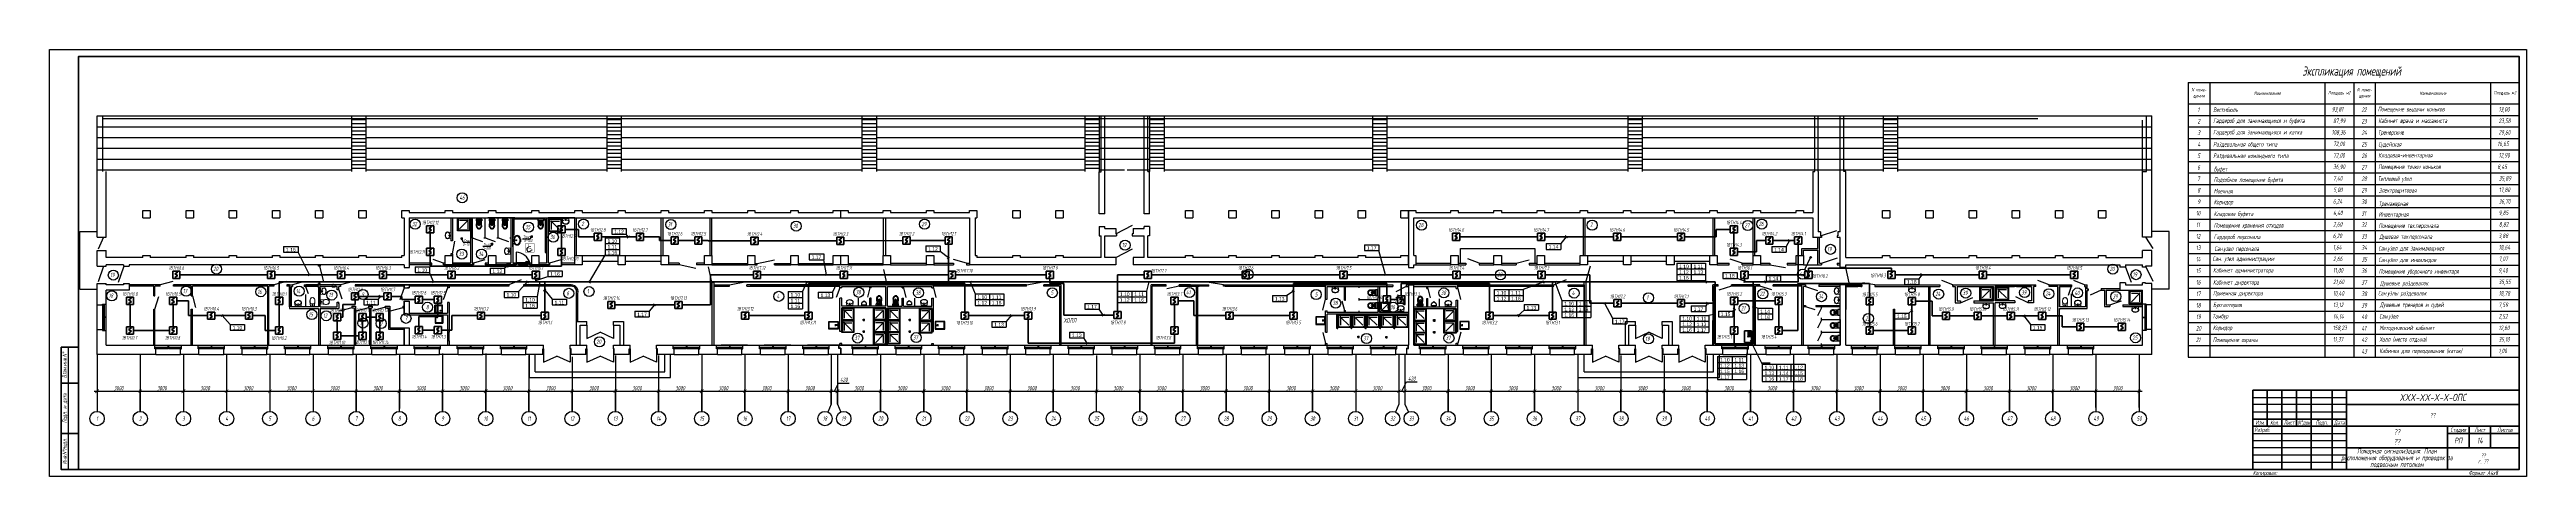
# Model space of a CAD drawing. Extents: x 0 to 1720, y -2086 to 3873.
# Drawn here: x 0 to 1720, y -298 to -1 of the extents above; entities that cross this region are included whole.
import ezdxf
from ezdxf.enums import TextEntityAlignment as Align

# ---------------------------------------------------------------- set-up
doc = ezdxf.new("R2010")
doc.units = 0
for name, color, linetype, lineweight in [('1сантех', 160, 'Continuous', 13), ('EL_DEVICE', 1, 'Continuous', 40), ('EL_KABLE', 9, 'Continuous', 60)]:
    doc.layers.add(name, color=color, linetype=linetype, lineweight=lineweight)
for name, color, linetype in [('CONTORXXNP----00', 255, 'Continuous'), ('EL_DEVICE_NAME', 7, 'Continuous'), ('FORMAT', 134, 'Continuous'), ('OSI', 5, 'Continuous'), ('PLAN', 2, 'Continuous'), ('SYS_PIN', 7, 'Continuous'), ('TEXT', 4, 'Continuous'), ('надписи', 7, 'Continuous')]:
    doc.layers.add(name, color=color, linetype=linetype)
doc.styles.add('R2_5', font='romant.shx', dxfattribs={"width": 0.65, "oblique": 12, "height": 2.5})

# ---------------------------------------------------------------- blocks, each defined once
blk = doc.blocks.new('PS_DAT_SMOKE')
at = {"layer": 'EL_DEVICE'}
for p, q in [((-2.5, 2.5), (2.5, 2.5)), ((-2.5, -2.5), (-2.5, 2.5)), ((1, 1.8), (-1, 0.6)), ((-1, 0.6), (1, -0.6)), ((2.5, 2.5), (2.5, -2.5)), ((2.5, -2.5), (-2.5, -2.5)), ((1, -0.6), (-1, -1.8))]:
    blk.add_line(p, q, dxfattribs=at)
blk = doc.blocks.new('CONNECTOR_SQUARE')
at = {"layer": 'SYS_PIN'}
for p, q in [((-0.4, 0.4), (0.4, -0.4)), ((0.4, 0.4), (-0.4, -0.4))]:
    blk.add_line(p, q, dxfattribs=at)
blk = doc.blocks.new('PS_ARK_DEVICE')
at = {"layer": 'EL_DEVICE'}
for p, q in [((-4, 5), (4, 5)), ((-4, 0), (-4, 5)), ((4, 0), (-4, 0)), ((0, 2.5), (0, 0)), ((0, 2.5), (4, 2.5)), ((4, 5), (4, 0))]:
    blk.add_line(p, q, dxfattribs=at)
blk.add_lwpolyline([(0, 1.25, 2.5, 2.5, 0), (4, 1.25, 0, 0, 0)], format="xyseb", dxfattribs=at)
blk = doc.blocks.new('n')
for points in [[(-6527766, -4118616), (-6527107, -4118616), (-6527107, -4119151), (-6527766, -4119151)], [(-6527735, -4118647), (-6527137, -4118647), (-6527137, -4119120), (-6527735, -4119120)]]:
    blk.add_lwpolyline(points, close=True)
for points in [[(-6527735, -4118854), (-6527544, -4118854)], [(-6527735, -4118910), (-6527544, -4118910)], [(-6527580, -4118817), (-6527580, -4118951)]]:
    blk.add_lwpolyline(points)
blk = doc.blocks.new('PL_SHOWER_TRAY')
for p, q in [((0.45, 0.9), (-0.45, 0.9)), ((-0.45, 0.9), (-0.45, 0)), ((-0.45, 0), (0.45, 0)), ((-0.4, 0.12), (-0.4, 0.78)), ((-0.33, 0.85), (0.33, 0.85)), ((-0.33, 0.05), (0.33, 0.05)), ((-0.27, 0.25), (-0.27, 0.75)), ((-0.22, 0.23), (0.3, 0.75)), ((-0.2, 0.18), (0.3, 0.18)), ((0.4, 0.12), (0.4, 0.78)), ((0.45, 0), (0.45, 0.9))]:
    blk.add_line(p, q)
blk.add_circle((-0.27, 0.18), 0.025)
for centre, start, end in [((-0.33, 0.78), 90, 180), ((-0.33, 0.12), 180, 270), ((0.33, 0.78), 360, 90), ((0.33, 0.12), 270, 360)]:
    blk.add_arc(centre, 0.075, start, end)
blk = doc.blocks.new('раковина')
at = {"lineweight": 0}
for p, q in [((471040, 84579), (471009, 84347)), ((471009, 84347), (471014, 84314)), ((471014, 84314), (471028, 84283)), ((471029, 84347), (471034, 84376)), ((471034, 84318), (471029, 84347)), ((471034, 84376), (471046, 84404)), ((471046, 84291), (471034, 84318)), ((471459, 84579), (471040, 84579)), ((471040, 84578), (471040, 84578)), ((471046, 84404), (471067, 84429)), ((471067, 84429), (471094, 84451)), ((471094, 84451), (471127, 84470)), ((471127, 84470), (471165, 84483)), ((471165, 84483), (471207, 84492)), ((471207, 84492), (471250, 84495)), ((471231, 84521), (471231, 84525)), ((471233, 84489), (471231, 84521)), ((471236, 84481), (471241, 84439)), ((471239, 84502), (471261, 84502)), ((471239, 84502), (471261, 84502)), ((471239, 84490), (471239, 84502)), ((471250, 84495), (471293, 84492)), ((471259, 84439), (471264, 84481)), ((471261, 84502), (471261, 84490)), ((471267, 84489), (471269, 84521)), ((471269, 84521), (471269, 84525)), ((471293, 84492), (471334, 84483)), ((471334, 84483), (471372, 84470)), ((471372, 84470), (471405, 84451)), ((471405, 84451), (471433, 84429)), ((471433, 84429), (471453, 84404)), ((471453, 84404), (471466, 84376)), ((471466, 84318), (471453, 84291)), ((471489, 84347), (471459, 84579)), ((471459, 84578), (471459, 84578)), ((471466, 84376), (471469, 84347)), ((471469, 84347), (471466, 84318)), ((471472, 84283), (471485, 84314)), ((471485, 84314), (471489, 84347)), ((471028, 84283), (471050, 84253)), ((471067, 84265), (471046, 84291)), ((471050, 84253), (471080, 84228)), ((471094, 84243), (471067, 84265)), ((471080, 84228), (471116, 84207)), ((471127, 84225), (471094, 84243)), ((471116, 84207), (471158, 84191)), ((471165, 84211), (471127, 84225)), ((471158, 84191), (471203, 84182)), ((471207, 84203), (471165, 84211)), ((471203, 84182), (471250, 84179)), ((471250, 84200), (471207, 84203)), ((471293, 84203), (471250, 84200)), ((471250, 84179), (471297, 84182)), ((471334, 84211), (471293, 84203)), ((471297, 84182), (471342, 84191)), ((471372, 84225), (471334, 84211)), ((471342, 84191), (471383, 84207)), ((471405, 84243), (471372, 84225)), ((471383, 84207), (471420, 84228)), ((471433, 84265), (471405, 84243)), ((471420, 84228), (471449, 84253)), ((471453, 84291), (471433, 84265)), ((471449, 84253), (471472, 84283))]:
    blk.add_line(p, q, dxfattribs=at)
for centre, radius, start, end in [((471250, 84452), 24, 0, 180), ((471250, 84452), 24, 180, 0), ((471250, 84522), 20, 339.28556, 200.71444), ((471250, 84522), 19.2, 7.83741, 171.8967), ((471250, 84491), 16.9, 185.16961, 354.83039), ((471250, 84490), 16.9, 185.16961, 354.83039), ((471250, 84490), 10.9, 180, 0), ((471250, 84440), 8.95, 187.13892, 352.86108)]:
    blk.add_arc(centre, radius, start, end, dxfattribs=at)
blk = doc.blocks.new('PODDON')
at = {"xscale": -1000, "yscale": 1000, "zscale": 1000, "rotation": 270}
blk.add_blockref('PL_SHOWER_TRAY', (-338, -13), dxfattribs=at)
blk = doc.blocks.new('SIMG011S')
for points in [[(0.3, -0.3, 0.015, 0.015, 0), (0.3, 0.3, 0.015, 0.015, 0), (-0.3, 0.3, 0.015, 0.015, 0), (-0.3, -0.3, 0.015, 0.015, 0)], [(-0.09, 0.22, 0.04, 0.04, 0), (-0.05, 0.22, 0.04, 0.04, 0)]]:
    blk.add_lwpolyline(points, format="xyseb", close=True)
for points in [[(-0.09, 0.22, 0.0375, 0.0375, 0), (-0.09, -0.02, 0.0375, 0.0375, 0), (0.06, -0.02, 0.0375, 0.0375, 0), (0.13, -0.17, 0.0375, 0.0375, 0), (0.2, -0.13, 0.0375, 0.0375, 0)], [(-0.07, 0.09, 0.0375, 0.0375, 0), (0.07, 0.09, 0.0375, 0.0375, 0)]]:
    blk.add_lwpolyline(points, format="xyseb")
blk.add_arc((-0.06, -0.11), 0.153, 116.1997, 345.0088)
at = {"layer": 'CONTORXXNP----00'}
blk.add_lwpolyline([(0.3, -0.3, 0.015, 0.015, 0), (0.3, 0.3, 0.015, 0.015, 0), (-0.3, 0.3, 0.015, 0.015, 0), (-0.3, -0.3, 0.015, 0.015, 0)], format="xyseb", close=True, dxfattribs=at)
blk = doc.blocks.new('унитаз')
at = {"lineweight": 0}
for p, q in [((469757, 84250), (469789, 84579)), ((469757, 84250), (469767, 84310)), ((469764, 84249), (469775, 84310)), ((469767, 84310), (469785, 84368)), ((469775, 84310), (469794, 84368)), ((469785, 84368), (469812, 84422)), ((470071, 84579), (469789, 84579)), ((469794, 84368), (469821, 84422)), ((469812, 84422), (470048, 84422)), ((469905, 84574), (469905, 84579)), ((469955, 84574), (469905, 84574)), ((469950, 84504), (469910, 84504)), ((469916, 84574), (469916, 84504)), ((469944, 84574), (469944, 84504)), ((469955, 84579), (469955, 84574)), ((470039, 84422), (470066, 84368)), ((470048, 84422), (470075, 84368)), ((470066, 84368), (470085, 84310)), ((470103, 84250), (470071, 84579)), ((470075, 84368), (470093, 84310)), ((470085, 84310), (470096, 84249)), ((470093, 84310), (470103, 84250)), ((469756, 84191), (469757, 84250)), ((469766, 84132), (469756, 84191)), ((469764, 84191), (469764, 84249)), ((469773, 84134), (469764, 84191)), ((469785, 84076), (469766, 84132)), ((469792, 84080), (469773, 84134)), ((469810, 84036), (469785, 84076)), ((469810, 84036), (469785, 84076)), ((469816, 84042), (469792, 84080)), ((469845, 84005), (469810, 84036)), ((469845, 84005), (469810, 84036)), ((469849, 84012), (469816, 84042)), ((469886, 83985), (469845, 84005)), ((469886, 83985), (469845, 84005)), ((469888, 83993), (469849, 84012)), ((469930, 83987), (469888, 83993)), ((469972, 83993), (469930, 83987)), ((470011, 84012), (469972, 83993)), ((470015, 84005), (469974, 83985)), ((470044, 84042), (470011, 84012)), ((470049, 84036), (470015, 84005)), ((470068, 84080), (470044, 84042)), ((470075, 84076), (470049, 84036)), ((470087, 84134), (470068, 84080)), ((470094, 84132), (470075, 84076)), ((470096, 84191), (470087, 84134)), ((470104, 84191), (470094, 84132)), ((470096, 84249), (470096, 84191)), ((470103, 84250), (470104, 84191))]:
    blk.add_line(p, q, dxfattribs=at)
for centre, radius, start, end in [((469930, 84528), 25, 126.86, 233.14), ((469930, 84504), 20, 180, 0), ((469930, 84528), 25, 306.86, 53.14)]:
    blk.add_arc(centre, radius, start, end, dxfattribs=at)
blk = doc.blocks.new('M_BATH_ACC_HAND DRYER_P')
at = {"lineweight": -2}
for p, q in [((166.666667, 76.537336), (166.666667, 48.537336)), ((166.666667, -1.678251), (166.666667, -52.335614))]:
    blk.add_line(p, q, dxfattribs=at)
blk.add_lwpolyline([(0, -110), (0, 110), (166.666667, 110), (166.666667, 76.537336), (171.666667, 76.537336), (171.666667, 48.537336), (166.666667, 48.537336), (166.666667, -1.678251), (201.250019, -1.678251), (201.250019, -52.335614), (166.666667, -52.335614), (166.666667, -110)], close=True, dxfattribs=at)
blk = doc.blocks.new('AUDIT_I_090828010712-1')
at = {"layer": '1сантех', "lineweight": 13, "xscale": -1, "zscale": -1}
blk.add_blockref('M_BATH_ACC_HAND DRYER_P', (0, 0), dxfattribs=at)
blk = doc.blocks.new('_ArchTick')
blk.add_lwpolyline([(-0.5, -0.5, 0.15, 0.15, 0), (0.5, 0.5, 0.15, 0.15, 0)], format="xyseb")

msp = doc.modelspace()

# ---------------------------------------------------------------- linework, layer by layer
for p, q in [((385.9, -132), (395.9, -132)), ((385.9, -132), (385.9, -144)), ((385.9, -136), (395.9, -136)), ((390.6, -125.4), (400.6, -125.4)), ((390.6, -125.4), (390.6, -129.4)), ((390.6, -129.4), (400.6, -129.4)), ((395.9, -132), (395.9, -144)), ((400.6, -125.4), (400.6, -129.4)), ((402, -131.3), (400.6, -129.4)), ((401.2, -131.9), (402.8, -130.7)), ((608.6, -137.5), (618.6, -137.5)), ((608.6, -137.5), (608.6, -141.5)), ((618.6, -137.5), (618.6, -141.5)), ((913.3, -136.8), (923.3, -136.8)), ((913.3, -136.8), (913.3, -140.8)), ((923.3, -136.8), (923.3, -140.8)), ((1039.6, -136), (1049.6, -136)), ((1039.6, -136), (1039.6, -140)), ((1053.5, -131.3), (1049.6, -136)), ((1049.6, -136), (1049.6, -140)), ((1054.3, -131.9), (1052.8, -130.6)), ((1208.5, -133.9), (1206.2, -138)), ((1209.4, -134.4), (1207.6, -133.4)), ((162.6, -138), (172.6, -138)), ((162.6, -138), (162.6, -142)), ((162.6, -142), (172.6, -142)), ((172.6, -138), (172.6, -142)), ((180.6, -157.7), (172.6, -142)), ((253.9, -152.2), (263.9, -152.2)), ((253.9, -152.2), (253.9, -156.2)), ((263.9, -152.2), (263.9, -156.2)), ((306, -153), (316, -153)), ((306, -153), (306, -157)), ((318.1, -151.7), (316, -153)), ((316, -153), (316, -157)), ((318.6, -152.6), (317.6, -150.9)), ((375, -162.7), (385.9, -144)), ((385.9, -140), (395.9, -140)), ((385.9, -144), (395.9, -144)), ((527.7, -143.2), (537.7, -143.2)), ((527.7, -143.2), (527.7, -147.2)), ((527.7, -147.2), (537.7, -147.2)), ((537.7, -143.2), (537.7, -147.2)), ((539.7, -157.7), (537.7, -147.2)), ((608.6, -141.5), (618.6, -141.5)), ((624.5, -146), (618.6, -141.5)), ((623.8, -146.8), (625.1, -145.2)), ((913.3, -140.8), (923.3, -140.8)), ((927.8, -157.7), (923.3, -140.8)), ((1039.6, -140), (1049.6, -140)), ((1130.2, -149.6), (1150.2, -149.6)), ((1130.2, -149.6), (1130.2, -161.6)), ((1130.2, -153.6), (1150.2, -153.6)), ((1140.2, -149.6), (1140.2, -161.6)), ((1150.2, -149.6), (1150.2, -161.6)), ((1196.2, -138), (1206.2, -138)), ((1196.2, -138), (1196.2, -142)), ((1196.2, -142), (1206.2, -142)), ((1206.2, -138), (1206.2, -142)), ((179.7, -158.2), (181.5, -157.3)), ((253.9, -156.2), (263.9, -156.2)), ((266.8, -162.7), (263.9, -156.2)), ((265.9, -163.1), (267.7, -162.3)), ((306, -157), (316, -157)), ((315.8, -169.4), (325.8, -169.4)), ((315.8, -169.4), (315.8, -173.4)), ((332, -162.7), (325.8, -169.4)), ((325.8, -169.4), (325.8, -173.4)), ((332.7, -163.4), (331.2, -162.1)), ((337.4, -160.8), (338, -162.7)), ((337.7, -161.7), (346.1, -158.9)), ((340.5, -162.7), (338.7, -172.9)), ((341.5, -162.9), (339.6, -162.6)), ((344.8, -167.7), (343.2, -169)), ((344, -168.4), (349.1, -174.7)), ((346.1, -154.9), (356.1, -154.9)), ((346.1, -154.9), (346.1, -158.9)), ((346.1, -158.9), (356.1, -158.9)), ((356.1, -154.9), (356.1, -158.9)), ((374.1, -162.2), (375.8, -163.2)), ((513, -169.4), (523, -169.4)), ((513, -169.4), (513, -181.4)), ((525.9, -162.7), (523, -169.4)), ((523, -169.4), (523, -181.4)), ((526.8, -163.1), (525, -162.3)), ((533.9, -169.7), (543.9, -169.7)), ((533.9, -169.7), (533.9, -173.7)), ((538.7, -157.9), (540.6, -157.5)), ((546.5, -163.7), (543.9, -169.7)), ((543.9, -169.7), (543.9, -173.7)), ((547.4, -164.1), (545.6, -163.3)), ((640.3, -162.3), (638.5, -163.1)), ((639.4, -162.7), (642.8, -171)), ((642.8, -171), (662.8, -171)), ((642.8, -171), (642.8, -179)), ((652.8, -171), (652.8, -179)), ((662.8, -171), (662.8, -179)), ((741.8, -169), (761.8, -169)), ((741.8, -169), (741.8, -177)), ((751.8, -169), (751.8, -177)), ((763.5, -162.7), (761.8, -169)), ((761.8, -169), (761.8, -177)), ((764.4, -163), (762.5, -162.5)), ((864, -169), (859.4, -172.2)), ((864.6, -169.8), (863.4, -168.1)), ((926.9, -158), (928.8, -157.5)), ((1003.5, -168), (1023.5, -168)), ((1003.5, -168), (1003.5, -176)), ((1013.5, -168), (1013.5, -176)), ((1037.8, -162.7), (1023.5, -168)), ((1023.5, -168), (1023.5, -176)), ((1038.2, -163.7), (1037.5, -161.8)), ((1046.4, -162.4), (1044.6, -163.1)), ((1045.5, -162.7), (1050.5, -175.5)), ((1130.2, -157.6), (1150.2, -157.6)), ((1130.2, -161.6), (1150.2, -161.6)), ((1151.2, -162.7), (1150.2, -161.6)), ((1150.5, -163.4), (1151.9, -162.1)), ((1162.1, -156.2), (1172.1, -156.2)), ((1162.1, -156.2), (1162.1, -160.2)), ((1162.1, -160.2), (1172.1, -160.2)), ((1172.1, -156.2), (1172.1, -160.2)), ((1177.3, -162.1), (1172.1, -160.2)), ((1177, -163), (1177.7, -161.1)), ((1190.8, -161.9), (1191.8, -163.6)), ((1191.3, -162.7), (1192.3, -162.1)), ((1192.3, -158.1), (1202.3, -158.1)), ((1192.3, -158.1), (1192.3, -162.1)), ((1192.3, -162.1), (1202.3, -162.1)), ((1202.3, -158.1), (1202.3, -162.1)), ((1288.4, -160.4), (1298.4, -160.4)), ((1288.4, -160.4), (1288.4, -164.4)), ((1288.4, -164.4), (1298.4, -164.4)), ((1300.4, -157.7), (1298.4, -160.4)), ((1298.4, -160.4), (1298.4, -164.4)), ((1301.2, -158.3), (1299.6, -157.1)), ((120.6, -185.5), (119.1, -186.8)), ((119.9, -186.1), (125.5, -192.3)), ((218.3, -174.7), (228.3, -174.7)), ((218.3, -174.7), (218.3, -178.7)), ((218.3, -178.7), (228.3, -178.7)), ((229.6, -172.7), (228.3, -174.7)), ((228.3, -174.7), (228.3, -178.7)), ((230.4, -173.3), (228.7, -172.2)), ((315.8, -173.4), (325.8, -173.4)), ((328.7, -172.9), (338.7, -172.9)), ((328.7, -172.9), (328.7, -180.9)), ((328.7, -176.9), (338.7, -176.9)), ((328.7, -180.9), (338.7, -180.9)), ((338.7, -172.9), (338.7, -180.9)), ((349.1, -174.7), (359.1, -174.7)), ((349.1, -174.7), (349.1, -178.7)), ((349.1, -178.7), (359.1, -178.7)), ((359.1, -174.7), (359.1, -178.7)), ((406.5, -183), (416.5, -183)), ((406.5, -183), (406.5, -187)), ((406.5, -187), (416.5, -187)), ((420.1, -178.7), (416.5, -183)), ((416.5, -183), (416.5, -187)), ((420.9, -179.4), (419.4, -178.1)), ((513, -173.4), (523, -173.4)), ((513, -177.4), (523, -177.4)), ((513, -181.4), (523, -181.4)), ((533.9, -173.7), (543.9, -173.7)), ((642.8, -175), (662.8, -175)), ((642.8, -179), (662.8, -179)), ((668, -186.1), (664.5, -190.1)), ((668.7, -186.8), (667.2, -185.5)), ((719, -177.6), (729, -177.6)), ((719, -177.6), (719, -181.6)), ((719, -181.6), (729, -181.6)), ((729, -177.6), (729, -181.6)), ((731.9, -185.7), (729, -181.6)), ((731.1, -186.3), (732.7, -185.1)), ((741.8, -173), (761.8, -173)), ((741.8, -177), (761.8, -177)), ((849.4, -172.2), (859.4, -172.2)), ((849.4, -172.2), (849.4, -176.2)), ((849.4, -176.2), (859.4, -176.2)), ((859.4, -172.2), (859.4, -176.2)), ((1003.5, -172), (1023.5, -172)), ((1003.5, -176), (1023.5, -176)), ((1019.3, -185.4), (1020.6, -186.9)), ((1020, -186.1), (1024.2, -182.4)), ((1024.2, -178.4), (1034.2, -178.4)), ((1024.2, -178.4), (1024.2, -182.4)), ((1024.2, -182.4), (1034.2, -182.4)), ((1034.2, -178.4), (1034.2, -182.4)), ((1050.5, -175.5), (1070.5, -175.5)), ((1050.5, -175.5), (1050.5, -187.5)), ((1050.5, -179.5), (1070.5, -179.5)), ((1050.5, -183.5), (1070.5, -183.5)), ((1050.5, -187.5), (1070.5, -187.5)), ((1060.5, -175.5), (1060.5, -187.5)), ((1070.5, -175.5), (1070.5, -187.5)), ((1081, -177.1), (1079.2, -178)), ((1080.1, -177.5), (1085.6, -187.9)), ((1085.6, -187.9), (1095.6, -187.9)), ((1085.6, -187.9), (1085.6, -191.9)), ((1095.6, -187.9), (1095.6, -191.9)), ((1132.4, -185.9), (1152.4, -185.9)), ((1132.4, -185.9), (1132.4, -197.9)), ((1140.3, -179.3), (1150.3, -179.3)), ((1140.3, -179.3), (1140.3, -183.3)), ((1140.3, -183.3), (1150.3, -183.3)), ((1142.4, -185.9), (1142.4, -197.9)), ((1151.6, -177.5), (1150.3, -179.3)), ((1150.3, -179.3), (1150.3, -183.3)), ((1152.4, -178.1), (1150.8, -176.9)), ((1157, -185.1), (1152.4, -185.9)), ((1152.4, -185.9), (1152.4, -197.9)), ((1157.2, -186.1), (1156.8, -184.1)), ((1159.1, -182.9), (1169.1, -182.9)), ((1159.1, -182.9), (1159.1, -186.9)), ((1159.1, -186.9), (1169.1, -186.9)), ((1170.1, -181.7), (1169.1, -182.9)), ((1169.1, -182.9), (1169.1, -186.9)), ((1170.9, -182.3), (1169.3, -181)), ((1183.6, -178.6), (1182.8, -180.5)), ((1183.2, -179.6), (1186.6, -180.9)), ((1186.6, -180.9), (1196.6, -180.9)), ((1186.6, -180.9), (1186.6, -188.9)), ((1186.6, -184.9), (1196.6, -184.9)), ((1186.6, -188.9), (1196.6, -188.9)), ((1196.6, -180.9), (1196.6, -188.9)), ((1281.5, -184.3), (1291.5, -184.3)), ((1281.5, -184.3), (1281.5, -188.3)), ((1281.5, -188.3), (1291.5, -188.3)), ((1293.5, -182.5), (1291.5, -184.3)), ((1291.5, -184.3), (1291.5, -188.3)), ((1294.2, -183.2), (1292.8, -181.8)), ((1372.1, -185.7), (1370.5, -186.9)), ((1371.3, -186.3), (1375.8, -192.2)), ((125.5, -192.3), (135.5, -192.3)), ((125.5, -192.3), (125.5, -196.3)), ((125.5, -196.3), (135.5, -196.3)), ((135.5, -192.3), (135.5, -196.3)), ((654.5, -190.1), (664.5, -190.1)), ((654.5, -190.1), (654.5, -194.1)), ((654.5, -194.1), (664.5, -194.1)), ((664.5, -190.1), (664.5, -194.1)), ((708.5, -197.5), (718.5, -197.5)), ((708.5, -197.5), (708.5, -201.5)), ((708.5, -201.5), (718.5, -201.5)), ((718.5, -197.5), (718.5, -201.5)), ((720.7, -205.2), (718.5, -201.5)), ((719.9, -205.7), (721.6, -204.7)), ((1085.6, -191.9), (1095.6, -191.9)), ((1132.4, -189.9), (1152.4, -189.9)), ((1132.4, -193.9), (1152.4, -193.9)), ((1132.4, -197.9), (1152.4, -197.9)), ((1179.8, -205.7), (1178.6, -214.6)), ((1180.7, -205.9), (1178.8, -205.6)), ((1181.2, -203.2), (1189.5, -219.9)), ((1181.2, -203.2), (1181.2, -203.2)), ((1375.8, -192.2), (1385.8, -192.2)), ((1375.8, -192.2), (1375.8, -196.2)), ((1375.8, -196.2), (1385.8, -196.2)), ((1385.8, -192.2), (1385.8, -196.2)), ((1158.6, -214.6), (1178.6, -214.6)), ((1158.6, -214.6), (1158.6, -230.6)), ((1158.6, -218.6), (1178.6, -218.6)), ((1158.6, -222.6), (1178.6, -222.6)), ((1168.6, -214.6), (1168.6, -230.6)), ((1178.6, -214.6), (1178.6, -230.6)), ((1189.5, -218.9), (1189.5, -219.9)), ((1189.5, -218.9), (1195.2, -218.9)), ((1189.5, -219.9), (1219.5, -219.9)), ((1189.5, -219.9), (1189.5, -231.9)), ((1199.5, -219.9), (1199.5, -231.9)), ((1209.5, -219.9), (1209.5, -231.9)), ((1219.5, -219.9), (1219.5, -231.9)), ((1158.6, -226.6), (1178.6, -226.6)), ((1158.6, -230.6), (1178.6, -230.6)), ((1189.5, -223.9), (1219.5, -223.9)), ((1189.5, -227.9), (1219.5, -227.9)), ((1189.5, -231.9), (1219.5, -231.9))]:
    msp.add_line(p, q)
at = {"layer": 'EL_KABLE'}
for p, q in [((264.4, -139.2), (264.4, -128.6)), ((355.6, -128.6), (355.6, -139.3)), ((367.3, -126.1), (358.1, -126.1)), ((367.3, -131.3), (367.3, -126.1)), ((378.2, -131.3), (367.3, -131.3)), ((407.6, -131.3), (383.2, -131.3)), ((423.6, -131.3), (412.6, -131.3)), ((423.6, -133.9), (423.6, -131.3)), ((431.7, -133.9), (423.6, -133.9)), ((448.1, -133.9), (436.7, -133.9)), ((457.4, -133.9), (453.1, -133.9)), ((457.4, -134.1), (457.4, -133.9)), ((487.2, -134.1), (457.4, -134.1)), ((546.8, -134.1), (492.2, -134.1)), ((592.8, -133.9), (551.8, -134.1)), ((622, -133.9), (597.8, -133.9)), ((624.5, -162.7), (624.5, -136.4)), ((1033.5, -131.3), (979.5, -131.3)), ((1086.3, -131.3), (1038.5, -131.3)), ((1130.7, -131.3), (1091.3, -131.3)), ((1157.6, -131.3), (1135.7, -131.3)), ((1167.4, -126.1), (1157.6, -126.1)), ((1157.6, -126.1), (1157.6, -131.3)), ((1169.9, -139.2), (1169.9, -128.6)), ((1192, -133.9), (1185.5, -133.9)), ((1185.5, -133.9), (1185.5, -141.7)), ((1212.1, -133.9), (1197, -133.9)), ((1214.6, -162.7), (1214.6, -136.4)), ((264.4, -151.7), (264.4, -144.2)), ((355.6, -151.7), (264.4, -151.7)), ((355.6, -144.3), (355.6, -151.7)), ((1185.5, -141.7), (1172.4, -141.7)), ((1221.7, -155.2), (1221.7, -153.2)), ((1221.7, -153.2), (1279.3, -153.2)), ((1279.3, -153.2), (1279.3, -155.2)), ((151.4, -157.7), (90.6, -157.7)), ((200, -157.7), (156.4, -157.7)), ((1157, -162.7), (159.5, -162.7)), ((159.5, -162.7), (159.5, -173.3)), ((229.1, -157.7), (205, -157.7)), ((276.7, -157.7), (234.1, -157.7)), ((335.2, -157.7), (281.7, -157.7)), ((337.7, -162.7), (337.7, -160.2)), ((1157, -162.7), (337.7, -162.7)), ((1157, -162.7), (344, -162.7)), ((344, -162.7), (344, -183.6)), ((488.9, -157.7), (459.1, -157.7)), ((459.1, -157.7), (459.1, -178.7)), ((549.2, -157.7), (493.9, -157.7)), ((635.8, -163.7), (527.1, -163.7)), ((527.1, -163.7), (527.1, -183.6)), ((624.3, -157.7), (554.2, -157.7)), ((1157, -162.7), (624.5, -162.7)), ((692.3, -157.7), (629.3, -157.7)), ((635.8, -183.6), (635.8, -163.7)), ((694.8, -163.7), (694.8, -160.2)), ((704.4, -163.7), (694.8, -163.7)), ((704.4, -185.7), (704.4, -163.7)), ((760.3, -157.7), (741.8, -157.7)), ((741.8, -157.7), (741.8, -183.2)), ((828.3, -157.7), (765.3, -157.7)), ((896.3, -157.7), (833.3, -157.7)), ((928.8, -163.7), (864, -163.7)), ((864, -163.7), (864, -183.6)), ((974.7, -157.7), (901.3, -157.7)), ((928.8, -172.4), (928.8, -163.7)), ((1000.1, -163.7), (938.8, -163.7)), ((938.8, -163.7), (938.8, -172.4)), ((1033.8, -157.7), (979.7, -157.7)), ((1000.1, -183.6), (1000.1, -163.7)), ((1069.9, -157.7), (1038.8, -157.7)), ((1157, -162.7), (1044, -162.7)), ((1044, -162.7), (1044, -183.6)), ((1069.9, -177.5), (1069.9, -157.7)), ((1157, -205.7), (1157, -162.7)), ((1157, -205.7), (1157, -162.7)), ((1157, -205.7), (1157, -162.7)), ((1157, -205.7), (1157, -162.7)), ((1157, -205.7), (1157, -162.7)), ((1177.3, -162.7), (1177.3, -160.2)), ((1183.2, -162.7), (1177.3, -162.7)), ((1179.8, -157.7), (1219.2, -157.7)), ((1183.2, -200.7), (1183.2, -162.7)), ((1183.2, -162.7), (1214.6, -162.7)), ((1183.2, -200.7), (1183.2, -162.7)), ((1214.2, -196.4), (1214.2, -163.7)), ((1214.2, -163.7), (1264.2, -163.7)), ((1264.2, -163.7), (1264.2, -173.6)), ((1281.8, -157.7), (1340.3, -157.7)), ((1345.3, -157.7), (1403.8, -157.7)), ((55.9, -193.9), (55.9, -178.3)), ((85.8, -178.3), (85.8, -193.9)), ((96.6, -175.8), (88.3, -175.8)), ((96.6, -186.1), (96.6, -175.8)), ((109.8, -186.1), (96.6, -186.1)), ((136, -186.1), (114.8, -186.1)), ((149.8, -186.1), (141, -186.1)), ((149.8, -196.4), (149.8, -186.1)), ((159.5, -178.3), (159.5, -193.9)), ((203.7, -187.2), (202.3, -187.2)), ((212.2, -178.3), (203.7, -178.3)), ((203.7, -178.3), (203.7, -187.2)), ((212.2, -175.2), (212.2, -178.3)), ((232.3, -172.7), (214.7, -172.7)), ((219.9, -187.2), (226.8, -187.2)), ((244.7, -172.7), (237.3, -172.7)), ((244.7, -175), (244.7, -172.7)), ((254, -175), (244.7, -175)), ((256.5, -193.7), (256.5, -186.7)), ((256.5, -186.7), (269.7, -186.7)), ((267.2, -175), (259, -175)), ((269.7, -186.7), (269.7, -177.5)), ((297.2, -186.1), (279.4, -186.1)), ((279.4, -186.1), (279.4, -196.2)), ((341.5, -186.1), (302.2, -186.1)), ((434.3, -178.7), (392.7, -178.7)), ((459.1, -178.7), (439.3, -178.7)), ((524.6, -186.1), (485.7, -186.1)), ((677.2, -186.1), (638.3, -186.1)), ((679.7, -205.2), (679.7, -188.6)), ((739.3, -185.7), (704.4, -185.7)), ((781.3, -178.3), (781.3, -193.9)), ((794.9, -175.8), (783.8, -175.8)), ((794.9, -186.1), (794.9, -175.8)), ((817.1, -186.1), (794.9, -186.1)), ((861.5, -186.1), (822.1, -186.1)), ((936.3, -174.9), (931.3, -174.9)), ((1041.5, -186.1), (1002.6, -186.1)), ((1086.6, -177.5), (1069.9, -177.5)), ((1130.7, -177.5), (1091.6, -177.5)), ((1157, -177.5), (1135.7, -177.5)), ((1157, -205.7), (1157, -177.5)), ((1170.1, -193.9), (1170.1, -178.3)), ((1172.6, -175.8), (1198.5, -175.8)), ((1201, -178.3), (1201, -193.9)), ((1264.2, -178.6), (1264.2, -194)), ((1293.5, -194), (1293.5, -178.6)), ((1296, -176.1), (1307.7, -176.1)), ((1307.7, -176.1), (1307.7, -186.3)), ((1307.7, -186.3), (1314.7, -186.3)), ((1319.7, -186.3), (1336.7, -186.3)), ((1341.7, -186.3), (1359.7, -186.3)), ((1364.7, -186.3), (1381.5, -186.3)), ((1386.5, -186.3), (1397.8, -186.3)), ((1397.8, -186.3), (1397.8, -193.9)), ((83.3, -196.4), (58.4, -196.4)), ((157, -196.4), (149.8, -196.4)), ((199.8, -189.7), (199.8, -197.7)), ((202.3, -200.2), (214.9, -200.2)), ((217.4, -197.7), (217.4, -189.7)), ((229.3, -189.7), (229.3, -197.7)), ((267.2, -196.2), (259, -196.2)), ((279.4, -196.2), (272.2, -196.2)), ((781.3, -205.2), (679.7, -205.2)), ((781.3, -198.9), (781.3, -205.2)), ((1183.2, -205.7), (1157, -205.7)), ((1183.2, -205.7), (1157, -205.7)), ((1183.2, -205.7), (1157, -205.7)), ((1183.2, -205.7), (1157, -205.7)), ((1183.2, -205.7), (1157, -205.7)), ((1183.2, -205.7), (1157, -205.7)), ((1170.1, -205.7), (1170.1, -198.9)), ((1183.2, -205.7), (1170.1, -205.7)), ((1182.2, -200.7), (1183.2, -200.7)), ((1182.2, -200.7), (1183.2, -200.7)), ((1182.2, -200.7), (1183.2, -200.7)), ((1182.2, -200.7), (1183.2, -200.7)), ((1182.2, -200.7), (1183.2, -200.7)), ((1182.2, -200.7), (1183.2, -200.7)), ((1182.2, -200.7), (1183.2, -200.7)), ((1182.2, -200.7), (1183.2, -200.7)), ((1182.2, -200.7), (1183.2, -200.7)), ((1183.2, -200.7), (1183.2, -205.7)), ((1183.2, -200.7), (1183.2, -205.7)), ((1183.2, -200.7), (1183.2, -205.7)), ((1183.2, -200.7), (1183.2, -205.7)), ((1183.2, -200.7), (1183.2, -205.7)), ((1183.2, -200.7), (1183.2, -205.7)), ((1183.2, -200.7), (1183.2, -205.7)), ((1203.5, -196.4), (1214.2, -196.4)), ((1266.7, -196.5), (1291, -196.5)), ((1397.8, -193.9), (1408, -193.9)), ((1413, -193.9), (1436.9, -193.9))]:
    msp.add_line(p, q, dxfattribs=at)
at = {"layer": 'FORMAT'}
msp.add_line((13, -208), (13, -293), dxfattribs=at)
at = {"layer": 'FORMAT', "lineweight": 50}
for p, q in [((20, -233), (8, -233)), ((20, -268), (8, -268))]:
    msp.add_line(p, q, dxfattribs=at)
at = {"layer": 'FORMAT', "lineweight": 40}
for p, q in [((1540.4, -238), (1540.4, -263)), ((1550.4, -238), (1550.4, -293)), ((1560.7, -238), (1560.7, -263)), ((1570.9, -238), (1570.9, -293)), ((1585.4, -238), (1585.4, -293)), ((1595.4, -238), (1595.4, -293)), ((1530.4, -258), (1595.4, -258)), ((1595.4, -248), (1715.4, -248)), ((1530.4, -263), (1715.4, -263)), ((1665.5, -263), (1665.5, -293)), ((1665.5, -268), (1715.4, -268)), ((1680.5, -263), (1680.5, -278)), ((1695.5, -263), (1695.5, -278)), ((1595.4, -278), (1715.4, -278))]:
    msp.add_line(p, q, dxfattribs=at)
at = {"layer": 'FORMAT', "lineweight": -3}
for p, q in [((1530.4, -243), (1595.4, -243)), ((1595.4, -248), (1530.4, -248)), ((1530.4, -253), (1595.4, -253)), ((1530.4, -268), (1595.4, -268)), ((1530.4, -273), (1595.4, -273)), ((1595.4, -278), (1530.4, -278)), ((1530.4, -283), (1595.4, -283)), ((1530.4, -288), (1595.4, -288))]:
    msp.add_line(p, q, dxfattribs=at)
at = {"layer": 'FORMAT'}
msp.add_lwpolyline([(0, -1), (1720.4, -1), (1720.4, -298), (0, -298)], close=True, dxfattribs=at)
at = {"layer": 'FORMAT', "lineweight": 50}
for points in [[(20, -293), (20, -6), (1715.4, -6), (1715.4, -293)], [(8, -208), (20, -208), (20, -293), (8, -293)]]:
    msp.add_lwpolyline(points, close=True, dxfattribs=at)
at = {"layer": 'FORMAT', "lineweight": 40}
msp.add_lwpolyline([(1530.4, -293), (1715.4, -293), (1715.4, -238), (1530.4, -238)], close=True, dxfattribs=at)
at = {"layer": 'OSI'}
for p, q in [((33, -213.1), (33, -252.7)), ((33, -223.4), (33, -240)), ((63, -213.1), (63, -252.7)), ((63, -223.4), (63, -240)), ((93, -213.1), (93, -252.7)), ((123, -213.1), (123, -252.7)), ((153, -213.1), (153, -252.7)), ((153, -213.8), (153, -240)), ((153, -213.8), (153, -240)), ((183, -213.1), (183, -252.7)), ((183, -213.8), (183, -240)), ((183, -215.4), (183, -240)), ((213, -213.1), (213, -252.7)), ((213, -214.7), (213, -240)), ((213, -215.4), (213, -240)), ((243, -213.1), (243, -250.7)), ((243, -213.8), (243, -240)), ((243, -215.4), (243, -240)), ((273, -212.5), (273, -240)), ((273, -213.1), (273, -252.7)), ((273, -214.7), (273, -240)), ((303, -212.5), (303, -240)), ((303, -213.1), (303, -252.7)), ((303, -213.8), (303, -240)), ((333, -213.8), (333, -240)), ((333, -215.4), (333, -240)), ((363, -214.7), (363, -240)), ((363, -215.4), (363, -240)), ((393, -213.8), (393, -240)), ((393, -213.8), (393, -240)), ((423, -213.8), (423, -240)), ((423, -215.4), (423, -240)), ((453, -213.1), (453, -252.7)), ((453, -213.8), (453, -240)), ((453, -214.7), (453, -240)), ((483, -213.1), (483, -252.7)), ((483, -213.8), (483, -240)), ((483, -215.4), (483, -240)), ((513, -213.1), (513, -252.7)), ((513, -213.8), (513, -240)), ((513, -214.7), (513, -240)), ((543, -213.1), (543, -247.7)), ((543, -213.8), (543, -240)), ((543, -213.8), (543, -240)), ((547.2, -213.1), (547.2, -247.7)), ((547.2, -213.8), (547.2, -240)), ((547.2, -215.4), (547.2, -240)), ((577.2, -213.1), (577.2, -252.7)), ((577.2, -213.8), (577.2, -240)), ((577.2, -214.7), (577.2, -240)), ((607.2, -213.1), (607.2, -252.7)), ((607.2, -213.8), (607.2, -240)), ((607.2, -213.8), (607.2, -240)), ((637.2, -213.1), (637.2, -252.7)), ((637.2, -213.8), (637.2, -240)), ((637.2, -213.8), (637.2, -240)), ((667.2, -213.1), (667.2, -252.7)), ((667.2, -213.8), (667.2, -240)), ((667.2, -213.8), (667.2, -240)), ((697.2, -213.1), (697.2, -252.7)), ((697.2, -213.8), (697.2, -240)), ((697.2, -213.8), (697.2, -240)), ((727.2, -213.8), (727.2, -240)), ((727.2, -213.8), (727.2, -240)), ((757.2, -213.1), (757.2, -252.7)), ((757.2, -213.8), (757.2, -240)), ((757.2, -213.8), (757.2, -240)), ((787.2, -213.1), (787.2, -252.7)), ((787.2, -213.8), (787.2, -240)), ((787.2, -213.8), (787.2, -240)), ((817.2, -213.1), (817.2, -252.7)), ((817.2, -213.8), (817.2, -240)), ((817.2, -213.8), (817.2, -240)), ((847.2, -213.1), (847.2, -252.7)), ((847.2, -213.8), (847.2, -240)), ((847.2, -213.8), (847.2, -240)), ((877.2, -213.1), (877.2, -252.7)), ((877.2, -213.8), (877.2, -240)), ((877.2, -213.8), (877.2, -240)), ((907.2, -213.1), (907.2, -252.7)), ((907.2, -213.8), (907.2, -240)), ((907.2, -213.8), (907.2, -240)), ((937.2, -213.1), (937.2, -247.7)), ((937.2, -213.8), (937.2, -240)), ((937.2, -213.8), (937.2, -240)), ((941.4, -213.1), (941.4, -247.7)), ((941.4, -213.8), (941.4, -240)), ((941.4, -213.8), (941.4, -240)), ((971.4, -213.1), (971.4, -252.7)), ((971.4, -213.8), (971.4, -240)), ((971.4, -213.8), (971.4, -240)), ((1001.4, -213.1), (1001.4, -252.7)), ((1001.4, -213.8), (1001.4, -240)), ((1001.4, -213.8), (1001.4, -240)), ((1031.4, -213.1), (1031.4, -252.7)), ((1031.4, -213.8), (1031.4, -240)), ((1031.4, -213.8), (1031.4, -240)), ((1061.4, -213.8), (1061.4, -240)), ((1061.4, -213.8), (1061.4, -240)), ((1091.4, -213.8), (1091.4, -240)), ((1091.4, -213.8), (1091.4, -240)), ((1121.4, -213.8), (1121.4, -240)), ((1121.4, -213.8), (1121.4, -240)), ((1151.4, -213.8), (1151.4, -240)), ((1151.4, -213.8), (1151.4, -240)), ((1181.4, -213.1), (1181.4, -252.7)), ((1181.4, -213.8), (1181.4, -240)), ((1181.4, -213.8), (1181.4, -240)), ((1211.4, -213.1), (1211.4, -252.7)), ((1211.4, -213.8), (1211.4, -240)), ((1211.4, -213.8), (1211.4, -240)), ((1241.4, -213.1), (1241.4, -252.7)), ((1241.4, -213.8), (1241.4, -240)), ((1241.4, -213.8), (1241.4, -240)), ((1271.4, -213.1), (1271.4, -252.7)), ((1271.4, -213.8), (1271.4, -240)), ((1271.4, -213.8), (1271.4, -240)), ((1301.4, -213.1), (1301.4, -252.7)), ((1301.4, -213.8), (1301.4, -240)), ((1301.4, -213.8), (1301.4, -240)), ((1331.4, -213.1), (1331.4, -252.7)), ((1331.4, -213.8), (1331.4, -240)), ((1331.4, -213.8), (1331.4, -240)), ((1361.4, -213.1), (1361.4, -252.7)), ((1361.4, -213.8), (1361.4, -240)), ((1361.4, -213.8), (1361.4, -240)), ((1391.4, -213.1), (1391.4, -252.7)), ((1391.4, -213.8), (1391.4, -240)), ((1391.4, -213.8), (1391.4, -240)), ((1421.4, -213.1), (1421.4, -252.7)), ((1421.4, -213.8), (1421.4, -240)), ((1421.4, -213.8), (1421.4, -240)), ((1451.4, -213.1), (1451.4, -252.7)), ((1451.4, -213.8), (1451.4, -240)), ((31, -238.7), (65, -238.7)), ((61, -238.7), (95, -238.7)), ((63, -224), (63, -240)), ((91, -238.7), (125, -238.7)), ((93, -224), (93, -240)), ((93, -224.6), (93, -240)), ((121, -238.7), (155, -238.7)), ((123, -224.6), (123, -240)), ((123, -225.2), (123, -240)), ((151, -238.7), (185, -238.7)), ((181, -238.7), (215, -238.7)), ((211, -238.7), (245, -238.7)), ((241, -238.7), (275, -238.7)), ((271, -238.7), (305, -238.7)), ((301, -238.7), (335, -238.7)), ((331, -238.7), (365, -238.7)), ((333, -229.1), (333, -252.7)), ((361, -238.7), (395, -238.7)), ((363, -229.1), (363, -252.7)), ((391, -238.7), (425, -238.7)), ((393, -229.1), (393, -252.7)), ((421, -238.7), (455, -238.7)), ((423, -229.1), (423, -252.7)), ((451, -238.7), (485, -238.7)), ((481, -238.7), (515, -238.7)), ((511, -238.7), (545, -238.7)), ((541, -238.7), (549.2, -238.7)), ((545.1, -238.7), (548, -233)), ((545.2, -238.7), (579.2, -238.7)), ((548, -233), (555.3, -233)), ((575.2, -238.7), (609.2, -238.7)), ((605.2, -238.7), (639.2, -238.7)), ((635.2, -238.7), (669.2, -238.7)), ((665.2, -238.7), (699.2, -238.7)), ((695.2, -238.7), (729.2, -238.7)), ((725.2, -238.7), (759.2, -238.7)), ((755.2, -238.7), (789.2, -238.7)), ((785.2, -238.7), (819.2, -238.7)), ((815.2, -238.7), (849.2, -238.7)), ((845.2, -238.7), (879.2, -238.7)), ((875.2, -238.7), (909.2, -238.7)), ((905.2, -238.7), (939.2, -238.7)), ((935.2, -238.7), (943.4, -238.7)), ((939.3, -238.7), (942.6, -232.2)), ((939.4, -238.7), (973.4, -238.7)), ((942.6, -232.2), (949.9, -232.2)), ((969.4, -238.7), (1003.4, -238.7)), ((999.4, -238.7), (1033.4, -238.7)), ((1029.4, -238.7), (1063.4, -238.7)), ((1059.4, -238.7), (1093.4, -238.7)), ((1061.4, -229.1), (1061.4, -252.7)), ((1089.4, -238.7), (1123.4, -238.7)), ((1091.4, -229.1), (1091.4, -252.7)), ((1119.4, -238.7), (1153.4, -238.7)), ((1121.4, -229.1), (1121.4, -252.7)), ((1149.4, -238.7), (1183.4, -238.7)), ((1151.4, -229.1), (1151.4, -252.7)), ((1179.4, -238.7), (1213.4, -238.7)), ((1209.4, -238.7), (1243.4, -238.7)), ((1239.4, -238.7), (1273.4, -238.7)), ((1269.4, -238.7), (1303.4, -238.7)), ((1299.4, -238.7), (1333.4, -238.7)), ((1329.4, -238.7), (1363.4, -238.7)), ((1359.4, -238.7), (1393.4, -238.7)), ((1389.4, -238.7), (1423.4, -238.7)), ((1419.4, -238.7), (1453.4, -238.7))]:
    msp.add_line(p, q, dxfattribs=at)
at = {"layer": 'OSI', "lineweight": 25}
for p, q in [((63, -252.7), (63, -237.5)), ((213, -252.7), (213, -237.5)), ((213, -252.7), (213, -237.5)), ((243, -250.1), (243, -237.5)), ((243, -252.7), (243, -237.5)), ((273, -252.7), (273, -237.5)), ((273, -252.7), (273, -237.5)), ((303, -252.7), (303, -237.5)), ((303, -252.7), (303, -237.5)), ((333, -252.7), (333, -237.5)), ((333, -252.7), (333, -237.5)), ((363, -252.7), (363, -237.5)), ((363, -252.7), (363, -237.5)), ((393, -252.7), (393, -237.5)), ((393, -252.7), (393, -237.5)), ((423, -252.7), (423, -237.5)), ((423, -252.7), (423, -237.5)), ((453, -252.7), (453, -237.5)), ((453, -252.7), (453, -237.5)), ((483, -252.7), (483, -237.5)), ((483, -252.7), (483, -237.5)), ((513, -252.7), (513, -237.5)), ((513, -252.7), (513, -237.5)), ((543, -247.7), (543, -237.5)), ((543, -247.7), (543, -237.5)), ((547.2, -247.7), (547.2, -237.5)), ((547.2, -247.7), (547.2, -237.5)), ((577.2, -252.7), (577.2, -237.5)), ((577.2, -252.7), (577.2, -237.5)), ((607.2, -252.7), (607.2, -237.5)), ((607.2, -252.7), (607.2, -237.5)), ((637.2, -252.7), (637.2, -237.5)), ((637.2, -252.7), (637.2, -237.5)), ((667.2, -252.7), (667.2, -237.5)), ((667.2, -252.7), (667.2, -237.5)), ((697.2, -252.7), (697.2, -237.5)), ((697.2, -252.7), (697.2, -237.5)), ((727.2, -252.7), (727.2, -237.5)), ((727.2, -252.7), (727.2, -237.5)), ((757.2, -252.7), (757.2, -237.5)), ((757.2, -252.7), (757.2, -237.5)), ((787.2, -252.7), (787.2, -237.5)), ((787.2, -252.7), (787.2, -237.5)), ((817.2, -252.7), (817.2, -237.5)), ((817.2, -252.7), (817.2, -237.5)), ((847.2, -252.7), (847.2, -237.5)), ((847.2, -252.7), (847.2, -237.5)), ((877.2, -252.7), (877.2, -237.5)), ((877.2, -252.7), (877.2, -237.5)), ((971.4, -252.7), (971.4, -237.5)), ((971.4, -252.7), (971.4, -237.5)), ((1001.4, -252.7), (1001.4, -237.5)), ((1001.4, -252.7), (1001.4, -237.5)), ((1031.4, -252.7), (1031.4, -237.5)), ((1031.4, -252.7), (1031.4, -237.5)), ((1091.4, -252.7), (1091.4, -237.5)), ((1091.4, -252.7), (1091.4, -237.5)), ((1121.4, -252.7), (1121.4, -237.5)), ((1121.4, -252.7), (1121.4, -237.5)), ((1151.4, -252.7), (1151.4, -237.5)), ((1151.4, -252.7), (1151.4, -237.5)), ((1181.4, -252.7), (1181.4, -237.5)), ((1181.4, -252.7), (1181.4, -237.5)), ((1211.4, -252.7), (1211.4, -237.5)), ((1211.4, -252.7), (1211.4, -237.5)), ((1241.4, -252.7), (1241.4, -237.5)), ((1241.4, -252.7), (1241.4, -237.5)), ((1271.4, -252.7), (1271.4, -237.5)), ((1271.4, -252.7), (1271.4, -237.5)), ((1301.4, -252.7), (1301.4, -237.5)), ((1301.4, -252.7), (1301.4, -237.5)), ((1331.4, -252.7), (1331.4, -237.5)), ((1331.4, -252.7), (1331.4, -237.5)), ((1361.4, -252.7), (1361.4, -237.5)), ((1361.4, -252.7), (1361.4, -237.5)), ((1391.4, -252.7), (1391.4, -237.5)), ((1391.4, -252.7), (1391.4, -237.5)), ((1421.4, -250.1), (1421.4, -237.5)), ((1421.4, -250.1), (1421.4, -237.5)), ((1451.4, -250.1), (1451.4, -237.5)), ((543, -247.7), (540.6, -253.2)), ((547.2, -247.7), (549.6, -253.2)), ((937.2, -247.7), (934.8, -253.2)), ((941.4, -247.7), (943.8, -253.2)), ((1451.4, -250.1), (1451.4, -244.5))]:
    msp.add_line(p, q, dxfattribs=at)
for centre in [(33, -257.7), (63, -257.7), (93, -257.7), (123, -257.7), (153, -257.7), (183, -257.7), (213, -257.7), (243, -257.7), (273, -257.7), (303, -257.7), (333, -257.7), (363, -257.7), (393, -257.7), (423, -257.7), (453, -257.7), (483, -257.7), (513, -257.7), (538.6, -257.7), (551.6, -257.7), (577.2, -257.7), (607.2, -257.7), (637.2, -257.7), (667.2, -257.7), (697.2, -257.7), (727.2, -257.7), (757.2, -257.7), (787.2, -257.7), (817.2, -257.7), (847.2, -257.7), (877.2, -257.7), (907.2, -257.7), (932.8, -257.7), (945.8, -257.7), (971.4, -257.7), (1001.4, -257.7), (1031.4, -257.7), (1061.4, -257.7), (1091.4, -257.7), (1121.4, -257.7), (1151.4, -257.7), (1181.4, -257.7), (1211.4, -257.7), (1241.4, -257.7), (1271.4, -257.7), (1301.4, -257.7), (1331.4, -257.7), (1361.4, -257.7), (1391.4, -257.7), (1421.4, -257.7), (1451.4, -257.7)]:
    msp.add_circle(centre, 5, dxfattribs=at)
at = {"layer": 'PLAN'}
for p, q in [((33, -47.2), (1460.2, -47.2)), ((33, -131.5), (33, -47.2)), ((36.8, -47.2), (36.8, -85.9)), ((37.4, -48.9), (1380.9, -48.9)), ((209.7, -47.2), (209.7, -85.9)), ((209.7, -49.8), (219.7, -49.8)), ((219.7, -47.2), (219.7, -85.9)), ((387, -47.2), (387, -85.9)), ((387, -49.8), (397, -49.8)), ((397, -47.2), (397, -85.9)), ((564.3, -47.2), (564.3, -85.9)), ((564.3, -49.8), (574.3, -49.8)), ((574.3, -47.2), (574.3, -85.9)), ((719, -47.2), (719, -85.9)), ((719, -49.8), (729, -49.8)), ((729, -47.2), (729, -85.9)), ((730.4, -86.1), (730.4, -47.2)), ((732.9, -85.9), (732.9, -47.2)), ((760.4, -85.9), (760.4, -47.2)), ((762.9, -85.9), (762.9, -47.2)), ((764.1, -47.2), (764.1, -85.9)), ((764.1, -49.8), (774.1, -49.8)), ((774.1, -47.2), (774.1, -85.9)), ((918.9, -47.2), (918.9, -85.9)), ((918.9, -49.8), (928.9, -49.8)), ((928.9, -47.2), (928.9, -85.9)), ((1096.2, -47.2), (1096.2, -85.9)), ((1096.2, -49.8), (1106.2, -49.8)), ((1106.2, -47.2), (1106.2, -85.9)), ((1226, -85.9), (1226, -47.2)), ((1228.5, -85.9), (1228.5, -47.2)), ((1243.8, -85.9), (1243.8, -47.2)), ((1246.3, -85.9), (1246.3, -47.2)), ((1273.5, -47.2), (1273.5, -85.9)), ((1273.5, -49.8), (1283.5, -49.8)), ((1283.5, -47.2), (1283.5, -85.9)), ((1453.8, -85.9), (1453.8, -50.2)), ((1456.4, -85.9), (1456.4, -47.2)), ((1460.2, -131.5), (1460.2, -47.2)), ((33, -54.7), (209.7, -54.7)), ((33, -62.2), (209.7, -62.2)), ((209.7, -52.4), (219.7, -52.4)), ((209.7, -55), (219.7, -55)), ((209.7, -57.6), (219.7, -57.6)), ((209.7, -60.2), (219.7, -60.2)), ((209.7, -62.8), (219.7, -62.8)), ((209.7, -65.4), (219.7, -65.4)), ((209.7, -68), (219.7, -68)), ((219.7, -54.7), (387, -54.7)), ((219.7, -62.2), (387, -62.2)), ((387, -52.4), (397, -52.4)), ((387, -55), (397, -55)), ((387, -57.6), (397, -57.6)), ((387, -60.2), (397, -60.2)), ((387, -62.8), (397, -62.8)), ((387, -65.4), (397, -65.4)), ((387, -68), (397, -68)), ((397, -54.7), (564.3, -54.7)), ((397, -62.2), (564.3, -62.2)), ((564.3, -52.4), (574.3, -52.4)), ((564.3, -55), (574.3, -55)), ((564.3, -57.6), (574.3, -57.6)), ((564.3, -60.2), (574.3, -60.2)), ((564.3, -62.8), (574.3, -62.8)), ((564.3, -65.4), (574.3, -65.4)), ((564.3, -68), (574.3, -68)), ((574.3, -54.7), (719, -54.7)), ((574.3, -62.2), (719, -62.2)), ((719, -52.4), (729, -52.4)), ((719, -55), (729, -55)), ((719, -57.6), (729, -57.6)), ((719, -60.2), (729, -60.2)), ((719, -62.8), (729, -62.8)), ((719, -65.4), (729, -65.4)), ((719, -68), (729, -68)), ((729, -54.7), (764.1, -54.7)), ((729, -62.2), (764.1, -62.2)), ((764.1, -52.4), (774.1, -52.4)), ((764.1, -55), (774.1, -55)), ((764.1, -57.6), (774.1, -57.6)), ((764.1, -60.2), (774.1, -60.2)), ((764.1, -62.8), (774.1, -62.8)), ((764.1, -65.4), (774.1, -65.4)), ((764.1, -68), (774.1, -68)), ((774.1, -54.7), (918.9, -54.7)), ((774.1, -62.2), (918.9, -62.2)), ((918.9, -52.4), (928.9, -52.4)), ((918.9, -55), (928.9, -55)), ((918.9, -57.6), (928.9, -57.6)), ((918.9, -60.2), (928.9, -60.2)), ((918.9, -62.8), (928.9, -62.8)), ((918.9, -65.4), (928.9, -65.4)), ((918.9, -68), (928.9, -68)), ((928.9, -54.7), (1096.2, -54.7)), ((928.9, -62.2), (1096.2, -62.2)), ((1096.2, -52.4), (1106.2, -52.4)), ((1096.2, -55), (1106.2, -55)), ((1096.2, -57.6), (1106.2, -57.6)), ((1096.2, -60.2), (1106.2, -60.2)), ((1096.2, -62.8), (1106.2, -62.8)), ((1096.2, -65.4), (1106.2, -65.4)), ((1096.2, -68), (1106.2, -68)), ((1106.2, -54.7), (1273.5, -54.7)), ((1106.2, -62.2), (1273.5, -62.2)), ((1273.5, -52.4), (1283.5, -52.4)), ((1273.5, -55), (1283.5, -55)), ((1273.5, -57.6), (1283.5, -57.6)), ((1273.5, -60.2), (1283.5, -60.2)), ((1273.5, -62.8), (1283.5, -62.8)), ((1273.5, -65.4), (1283.5, -65.4)), ((1273.5, -68), (1283.5, -68)), ((1283.5, -54.7), (1460.2, -54.7)), ((1283.5, -62.2), (1460.2, -62.2)), ((33, -69.7), (209.7, -69.7)), ((33, -77.2), (209.7, -77.2)), ((33, -84.7), (209.7, -84.7)), ((39.4, -131.5), (39.4, -85.9)), ((209.7, -70.6), (219.7, -70.6)), ((209.7, -73.2), (219.7, -73.2)), ((209.7, -75.8), (219.7, -75.8)), ((209.7, -78.4), (219.7, -78.4)), ((209.7, -81), (219.7, -81)), ((209.7, -83.6), (219.7, -83.6)), ((219.7, -69.7), (387, -69.7)), ((219.7, -77.2), (387, -77.2)), ((219.7, -84.7), (387, -84.7)), ((387, -70.6), (397, -70.6)), ((387, -73.2), (397, -73.2)), ((387, -75.8), (397, -75.8)), ((387, -78.4), (397, -78.4)), ((387, -81), (397, -81)), ((387, -83.6), (397, -83.6)), ((397, -69.7), (564.3, -69.7)), ((397, -77.2), (564.3, -77.2)), ((397, -84.7), (564.3, -84.7)), ((564.3, -70.6), (574.3, -70.6)), ((564.3, -73.2), (574.3, -73.2)), ((564.3, -75.8), (574.3, -75.8)), ((564.3, -78.4), (574.3, -78.4)), ((564.3, -81), (574.3, -81)), ((564.3, -83.6), (574.3, -83.6)), ((574.3, -69.7), (719, -69.7)), ((574.3, -77.2), (719, -77.2)), ((574.3, -84.7), (719, -84.7)), ((719, -70.6), (729, -70.6)), ((719, -73.2), (729, -73.2)), ((719, -75.8), (729, -75.8)), ((719, -78.4), (729, -78.4)), ((719, -81), (729, -81)), ((719, -83.6), (729, -83.6)), ((729, -69.7), (764.1, -69.7)), ((729, -77.2), (764.1, -77.2)), ((729, -84.7), (746.6, -84.7)), ((732.9, -115.2), (732.9, -85.9)), ((748.5, -84.7), (764.1, -84.7)), ((760.4, -115.2), (760.4, -85.9)), ((762.9, -85.9), (764.1, -85.9)), ((764.1, -70.6), (774.1, -70.6)), ((764.1, -73.2), (774.1, -73.2)), ((764.1, -75.8), (774.1, -75.8)), ((764.1, -78.4), (774.1, -78.4)), ((764.1, -81), (774.1, -81)), ((764.1, -83.6), (774.1, -83.6)), ((764.1, -115.2), (764.1, -85.9)), ((774.1, -69.7), (918.9, -69.7)), ((774.1, -77.2), (918.9, -77.2)), ((774.1, -84.7), (918.9, -84.7)), ((918.9, -70.6), (928.9, -70.6)), ((918.9, -73.2), (928.9, -73.2)), ((918.9, -75.8), (928.9, -75.8)), ((918.9, -78.4), (928.9, -78.4)), ((918.9, -81), (928.9, -81)), ((918.9, -83.6), (928.9, -83.6)), ((928.9, -69.7), (1096.2, -69.7)), ((928.9, -77.2), (1096.2, -77.2)), ((928.9, -84.7), (1096.2, -84.7)), ((1096.2, -70.6), (1106.2, -70.6)), ((1096.2, -73.2), (1106.2, -73.2)), ((1096.2, -75.8), (1106.2, -75.8)), ((1096.2, -78.4), (1106.2, -78.4)), ((1096.2, -81), (1106.2, -81)), ((1096.2, -83.6), (1106.2, -83.6)), ((1106.2, -69.7), (1273.5, -69.7)), ((1106.2, -77.2), (1273.5, -77.2)), ((1106.2, -84.7), (1273.5, -84.7)), ((1224.7, -85.9), (1224.7, -114.4)), ((1224.7, -85.9), (1226, -85.9)), ((1228.5, -85.9), (1228.5, -118.2)), ((1243.8, -127.9), (1243.8, -85.9)), ((1247.6, -85.9), (1246.3, -85.9)), ((1247.6, -145.6), (1247.6, -85.9)), ((1273.5, -70.6), (1283.5, -70.6)), ((1273.5, -73.2), (1283.5, -73.2)), ((1273.5, -75.8), (1283.5, -75.8)), ((1273.5, -78.4), (1283.5, -78.4)), ((1273.5, -81), (1283.5, -81)), ((1273.5, -83.6), (1283.5, -83.6)), ((1283.5, -69.7), (1460.2, -69.7)), ((1283.5, -77.2), (1460.2, -77.2)), ((1283.5, -84.7), (1460.2, -84.7)), ((1453.8, -131.5), (1453.8, -85.9)), ((1453.8, -85.9), (1456.4, -85.9)), ((729, -115.2), (729, -86.1)), ((729, -86.1), (730.4, -86.1)), ((64.8, -113.1), (70, -113.1)), ((64.8, -118.2), (64.8, -113.1)), ((64.8, -118.2), (70, -118.2)), ((70, -113.1), (70, -118.2)), ((94.8, -113.1), (100, -113.1)), ((94.8, -118.2), (94.8, -113.1)), ((94.8, -118.2), (100, -118.2)), ((100, -113.1), (100, -118.2)), ((124.8, -113.1), (129.9, -113.1)), ((124.8, -118.2), (124.8, -113.1)), ((124.8, -118.2), (129.9, -118.2)), ((129.9, -113.1), (129.9, -118.2)), ((154.8, -113.1), (159.9, -113.1)), ((154.8, -118.2), (154.8, -113.1)), ((154.8, -118.2), (159.9, -118.2)), ((159.9, -113.1), (159.9, -118.2)), ((184.8, -113.1), (189.9, -113.1)), ((184.8, -118.2), (184.8, -113.1)), ((184.8, -118.2), (189.9, -118.2)), ((189.9, -113.1), (189.9, -118.2)), ((214.8, -113.1), (219.9, -113.1)), ((214.8, -118.2), (214.8, -113.1)), ((214.8, -118.2), (219.9, -118.2)), ((219.9, -113.1), (219.9, -118.2)), ((244.8, -113.1), (249.9, -113.1)), ((244.8, -118.2), (244.8, -113.1)), ((244.8, -118.2), (246.2, -118.2)), ((246.2, -118.2), (246.2, -144.3)), ((249.9, -113.1), (249.9, -114.4)), ((249.9, -114.4), (274.9, -114.4)), ((249.9, -118.2), (549.4, -118.2)), ((249.9, -118.2), (249.9, -152.6)), ((268.8, -118.2), (278.8, -118.2)), ((274.9, -113.1), (279.9, -113.1)), ((274.9, -114.4), (274.9, -113.1)), ((278.7, -118.2), (278.7, -130.5)), ((279.9, -113.1), (279.9, -114.4)), ((279.9, -114.4), (304.9, -114.4)), ((279.9, -118.2), (303.4, -118.2)), ((279.9, -118.2), (285.5, -118.2)), ((279.9, -118.2), (279.9, -130.5)), ((282.3, -118.2), (292.3, -118.2)), ((291.6, -118.2), (303.4, -118.2)), ((292.3, -118.2), (292.3, -142.4)), ((292.3, -118.2), (292.3, -149.6)), ((292.3, -118.2), (292.3, -143.5)), ((293.5, -118.2), (293.5, -149.6)), ((293.5, -132.2), (293.5, -118.2)), ((293.5, -118.2), (293.5, -143.5)), ((296.3, -119), (296.3, -120.2)), ((296.3, -119), (296.3, -120.2)), ((296.3, -119), (300.3, -119)), ((296.3, -120.2), (300.3, -120.2)), ((296.3, -120.2), (300.3, -120.2)), ((296.6, -120.4), (296.6, -120.6)), ((299.7, -120.2), (296.8, -120.2)), ((300, -120.6), (299.9, -120.4)), ((300.3, -119), (300.3, -120.2)), ((300.3, -119), (300.3, -120.2)), ((302.5, -118.2), (320.5, -118.2)), ((302.5, -132.2), (302.5, -118.2)), ((323.1, -118.2), (304.5, -118.2)), ((304.9, -113.1), (309.9, -113.1)), ((304.9, -114.4), (304.9, -113.1)), ((305.3, -119), (305.3, -120.2)), ((305.3, -119), (305.3, -120.2)), ((305.3, -119), (309.3, -119)), ((305.3, -120.2), (309.3, -120.2)), ((305.3, -120.2), (309.3, -120.2)), ((305.6, -120.4), (305.6, -120.6)), ((308.7, -120.2), (305.8, -120.2)), ((309, -120.6), (308.9, -120.4)), ((309.3, -119), (309.3, -120.2)), ((309.3, -119), (309.3, -120.2)), ((309.9, -113.1), (309.9, -114.4)), ((309.9, -114.4), (334.9, -114.4)), ((311.5, -132.2), (311.5, -118.2)), ((314.3, -119), (314.3, -120.2)), ((314.3, -119), (314.3, -120.2)), ((314.3, -119), (318.3, -119)), ((314.3, -120.2), (318.3, -120.2)), ((314.3, -120.2), (318.3, -120.2)), ((314.6, -120.4), (314.6, -120.6)), ((317.7, -120.2), (314.8, -120.2)), ((318, -120.6), (317.9, -120.4)), ((318.3, -119), (318.3, -120.2)), ((318.3, -119), (318.3, -120.2)), ((320.5, -118.2), (320.5, -149.6)), ((321.7, -118.2), (345.1, -118.2)), ((321.7, -118.2), (327.2, -118.2)), ((321.7, -138.2), (321.7, -118.2)), ((321.7, -118.2), (321.7, -149.6)), ((321.8, -119.5), (321.7, -119.5)), ((321.8, -120), (321.7, -120)), ((321.8, -120), (321.8, -119.5)), ((322.2, -119.6), (321.8, -119.6)), ((322.2, -119.9), (321.8, -119.9)), ((322.2, -119.7), (322.2, -130.2)), ((322.5, -119.7), (322.5, -130.2)), ((323, -118.3), (323, -118.2)), ((323, -118.3), (323.5, -118.3)), ((323.1, -118.7), (323.1, -118.3)), ((327.2, -118.7), (323.2, -118.7)), ((327.2, -119), (323.2, -119)), ((323.4, -118.7), (323.4, -118.3)), ((323.5, -118.3), (323.5, -118.2)), ((343.6, -118.7), (327.2, -118.7)), ((343.6, -119), (327.2, -119)), ((333.4, -118.2), (345.1, -118.2)), ((334.9, -113.1), (339.9, -113.1)), ((334.9, -114.4), (334.9, -113.1)), ((335.8, -118.3), (335.8, -118.2)), ((335.8, -118.3), (336.3, -118.3)), ((335.9, -118.7), (335.9, -118.3)), ((336.2, -118.7), (336.2, -118.3)), ((336.3, -118.3), (336.3, -118.2)), ((339.1, -119), (339.1, -120.2)), ((339.1, -119), (339.1, -120.2)), ((339.1, -120.2), (343.1, -120.2)), ((339.1, -120.2), (343.1, -120.2)), ((339.4, -120.4), (339.4, -120.6)), ((342.6, -120.2), (339.6, -120.2)), ((339.9, -113.1), (339.9, -114.4)), ((339.9, -114.4), (364.9, -114.4)), ((342.8, -120.6), (342.8, -120.4)), ((343.1, -119), (343.1, -120.2)), ((343.1, -119), (343.1, -120.2)), ((343.4, -118.3), (343.4, -118.2)), ((343.9, -118.3), (343.4, -118.3)), ((343.5, -118.7), (343.5, -118.3)), ((343.8, -118.7), (343.8, -118.3)), ((343.9, -118.3), (343.9, -118.2)), ((344.3, -119.7), (344.3, -128.3)), ((344.6, -119.6), (345, -119.6)), ((344.6, -119.7), (344.6, -128.3)), ((344.6, -119.9), (345, -119.9)), ((345, -119.5), (345.1, -119.5)), ((345, -120), (345, -119.5)), ((345, -120), (345.1, -120)), ((345.1, -118.2), (345.1, -149.6)), ((345.1, -118.2), (345.1, -128.2)), ((346.3, -118.2), (346.3, -149.6)), ((346.3, -118.2), (346.3, -129.7)), ((364.9, -118.2), (346.3, -118.2)), ((346.3, -118.2), (346.3, -149.6)), ((364.9, -113.1), (369.9, -113.1)), ((364.9, -114.4), (364.9, -113.1)), ((364.9, -144.3), (364.9, -118.2)), ((366.1, -144.3), (366.1, -118.2)), ((369.9, -113.1), (369.9, -114.4)), ((369.9, -114.4), (394.9, -114.4)), ((394.9, -113.1), (399.9, -113.1)), ((394.9, -114.4), (394.9, -113.1)), ((399.9, -113.1), (399.9, -114.4)), ((399.9, -114.4), (424.9, -114.4)), ((424.9, -113.1), (429.9, -113.1)), ((424.9, -114.4), (424.9, -113.1)), ((424.9, -144.3), (424.9, -118.2)), ((426.1, -144.3), (426.1, -118.2)), ((429.9, -113.1), (429.9, -114.4)), ((429.9, -114.4), (454.9, -114.4)), ((454.9, -113.1), (459.9, -113.1)), ((454.9, -114.4), (454.9, -113.1)), ((458.8, -144.3), (458.8, -118.2)), ((459.9, -113.1), (459.9, -114.4)), ((459.9, -114.4), (484.9, -114.4)), ((459.9, -144.3), (459.9, -118.2)), ((484.9, -113.1), (489.9, -113.1)), ((484.9, -114.4), (484.9, -113.1)), ((489.9, -113.1), (489.9, -114.4)), ((489.9, -114.4), (514.9, -114.4)), ((514.9, -113.1), (520, -113.1)), ((514.9, -114.4), (514.9, -113.1)), ((520, -113.1), (520, -114.4)), ((520, -114.4), (544.3, -114.4)), ((544.3, -113.1), (549.4, -113.1)), ((544.3, -114.4), (544.3, -113.1)), ((549.4, -113.1), (549.4, -118.2)), ((549.6, -113.1), (554.7, -113.1)), ((549.6, -118.2), (549.6, -113.1)), ((549.6, -118.2), (639, -118.2)), ((554.7, -113.1), (554.7, -114.4)), ((554.7, -114.4), (579, -114.4)), ((579, -113.1), (584.1, -113.1)), ((579, -114.4), (579, -113.1)), ((579, -118.2), (579, -144.3)), ((580.6, -118.2), (580.6, -144.3)), ((584.1, -113.1), (584.1, -114.4)), ((584.1, -114.4), (609, -114.4)), ((609, -113.1), (614.1, -113.1)), ((609, -114.4), (609, -113.1)), ((614.1, -113.1), (614.1, -114.4)), ((614.1, -114.4), (639, -114.4)), ((639, -113.1), (644.1, -113.1)), ((639, -114.4), (639, -113.1)), ((639, -118.2), (639, -150.7)), ((642.9, -118.2), (644.1, -118.2)), ((642.9, -118.2), (642.9, -144.3)), ((644.1, -113.1), (644.1, -118.2)), ((669, -113.1), (674.1, -113.1)), ((669, -118.2), (669, -113.1)), ((669, -118.2), (674.1, -118.2)), ((674.1, -113.1), (674.1, -118.2)), ((699, -113.1), (704.1, -113.1)), ((699, -118.2), (699, -113.1)), ((699, -118.2), (704.1, -118.2)), ((704.1, -113.1), (704.1, -118.2)), ((732.9, -115.2), (729, -115.2)), ((764.1, -115.2), (760.4, -115.2)), ((789, -113.1), (794.1, -113.1)), ((789, -118.2), (789, -113.1)), ((789, -118.2), (794.1, -118.2)), ((794.1, -113.1), (794.1, -118.2)), ((819, -113.1), (824.1, -113.1)), ((819, -118.2), (819, -113.1)), ((819, -118.2), (824.1, -118.2)), ((824.1, -113.1), (824.1, -118.2)), ((849, -113.1), (854.1, -113.1)), ((849, -118.2), (849, -113.1)), ((849, -118.2), (854.1, -118.2)), ((854.1, -113.1), (854.1, -118.2)), ((879, -113.1), (884.1, -113.1)), ((879, -118.2), (879, -113.1)), ((879, -118.2), (884.1, -118.2)), ((884.1, -113.1), (884.1, -118.2)), ((909, -113.1), (914.1, -113.1)), ((909, -118.2), (909, -113.1)), ((909, -118.2), (914.1, -118.2)), ((914.1, -113.1), (914.1, -118.2)), ((938.5, -113.1), (943.6, -113.1)), ((938.5, -118.2), (938.5, -113.1)), ((938.5, -118.2), (943.6, -118.2)), ((943.6, -113.1), (943.6, -118.2)), ((943.8, -113.1), (943.8, -152.6)), ((943.8, -113.1), (948.9, -113.1)), ((947.6, -118.2), (1224.7, -118.2)), ((947.6, -144.3), (947.6, -118.2)), ((948.9, -113.1), (948.9, -114.4)), ((948.9, -114.4), (973.2, -114.4)), ((973.2, -114.4), (973.2, -113.1)), ((973.2, -113.1), (978.4, -113.1)), ((978.4, -113.1), (978.4, -114.4)), ((978.4, -114.4), (1003.2, -114.4)), ((1003.2, -114.4), (1003.2, -113.1)), ((1003.2, -113.1), (1008.4, -113.1)), ((1008.4, -113.1), (1008.4, -114.4)), ((1008.4, -114.4), (1033.2, -114.4)), ((1033.2, -114.4), (1033.2, -113.1)), ((1033.2, -113.1), (1038.3, -113.1)), ((1038.3, -113.1), (1038.3, -114.4)), ((1038.3, -114.4), (1063.2, -114.4)), ((1063.2, -114.4), (1063.2, -113.1)), ((1063.2, -113.1), (1068.3, -113.1)), ((1065.4, -144.3), (1065.4, -118.2)), ((1066.6, -144.3), (1066.6, -118.2)), ((1068.3, -113.1), (1068.3, -114.4)), ((1068.3, -114.4), (1093.2, -114.4)), ((1093.2, -114.4), (1093.2, -113.1)), ((1093.2, -113.1), (1098.3, -113.1)), ((1098.3, -113.1), (1098.3, -114.4)), ((1098.3, -114.4), (1123.2, -114.4)), ((1123.2, -114.4), (1123.2, -113.1)), ((1123.2, -113.1), (1128.3, -113.1)), ((1128.3, -113.1), (1128.3, -114.4)), ((1128.3, -114.4), (1153.2, -114.4)), ((1153.2, -114.4), (1153.2, -113.1)), ((1153.2, -113.1), (1158.3, -113.1)), ((1155.4, -144.3), (1155.4, -118.2)), ((1156.6, -144.3), (1156.6, -118.2)), ((1158.3, -113.1), (1158.3, -114.4)), ((1158.3, -114.4), (1183.2, -114.4)), ((1183.2, -114.4), (1183.2, -113.1)), ((1183.2, -113.1), (1188.3, -113.1)), ((1183.2, -144.3), (1183.2, -118.2)), ((1184.5, -144.3), (1184.5, -118.2)), ((1188.3, -113.1), (1188.3, -114.4)), ((1188.3, -114.4), (1213.2, -114.4)), ((1213.2, -114.4), (1213.2, -113.1)), ((1213.2, -113.1), (1218.3, -113.1)), ((1218.3, -113.1), (1218.3, -114.4)), ((1218.3, -114.4), (1224.7, -114.4)), ((1224.7, -118.2), (1224.7, -131.7)), ((1228.5, -118.2), (1228.5, -127.9)), ((1273.2, -113.1), (1278.3, -113.1)), ((1273.2, -118.2), (1273.2, -113.1)), ((1273.2, -118.2), (1278.3, -118.2)), ((1278.3, -113.1), (1278.3, -118.2)), ((1303.2, -113.1), (1308.3, -113.1)), ((1303.2, -118.2), (1303.2, -113.1)), ((1303.2, -118.2), (1308.3, -118.2)), ((1308.3, -113.1), (1308.3, -118.2)), ((1333.2, -113.1), (1338.3, -113.1)), ((1333.2, -118.2), (1333.2, -113.1)), ((1333.2, -118.2), (1338.3, -118.2)), ((1338.3, -113.1), (1338.3, -118.2)), ((1363.2, -113.1), (1368.3, -113.1)), ((1363.2, -118.2), (1363.2, -113.1)), ((1363.2, -118.2), (1368.3, -118.2)), ((1368.3, -113.1), (1368.3, -118.2)), ((1393.2, -113.1), (1398.3, -113.1)), ((1393.2, -118.2), (1393.2, -113.1)), ((1393.2, -118.2), (1398.3, -118.2)), ((1398.3, -113.1), (1398.3, -118.2)), ((1423.2, -113.1), (1428.3, -113.1)), ((1423.2, -118.2), (1423.2, -113.1)), ((1423.2, -118.2), (1428.3, -118.2)), ((1428.3, -113.1), (1428.3, -118.2)), ((21, -167.7), (21, -127.7)), ((21, -127.7), (33, -127.7)), ((33, -131.5), (39.4, -131.5)), ((37.4, -131.5), (33.7, -139.8)), ((278.7, -130.6), (278.7, -134)), ((279.9, -134), (278.7, -134)), ((279.9, -130.6), (279.9, -134)), ((279.9, -143.1), (281.5, -134.2)), ((285.8, -133), (285.8, -132)), ((285.8, -132), (286.8, -132)), ((285.8, -132.5), (286.8, -132.5)), ((285.8, -133), (286.8, -133)), ((286.3, -133), (286.3, -132)), ((287.2, -135.1), (286.3, -132.5)), ((286.8, -133), (286.8, -132)), ((287.2, -135.1), (292.8, -135.1)), ((294.3, -132.2), (293.5, -132.2)), ((294.3, -132.2), (300.7, -134.6)), ((296.6, -120.6), (296.4, -123.5)), ((298.2, -121), (296.6, -120.6)), ((298.3, -120.8), (296.6, -120.6)), ((297.7, -121.3), (297.3, -121.3)), ((297.5, -121.1), (297.5, -121.5)), ((297.7, -122.3), (297.7, -122.7)), ((297.7, -122.7), (297.7, -122.8)), ((298.6, -122.4), (298, -122.4)), ((298.3, -120.8), (299.9, -120.6)), ((298.4, -121), (300, -120.6)), ((298.9, -121.3), (299.3, -121.3)), ((298.9, -122.3), (298.9, -122.7)), ((298.9, -122.7), (298.9, -122.8)), ((299.1, -121.1), (299.1, -121.5)), ((300.1, -123.5), (300, -120.6)), ((302.5, -132.2), (301.6, -132.2)), ((303.3, -132.2), (301.7, -132.2)), ((303.2, -132.2), (309.6, -134.6)), ((305.6, -120.6), (305.4, -123.5)), ((307.2, -121), (305.6, -120.6)), ((307.3, -120.8), (305.6, -120.6)), ((306.2, -137.8), (307.4, -136.4)), ((306.7, -121.3), (306.3, -121.3)), ((306.5, -121.1), (306.5, -121.5)), ((306.7, -122.3), (306.7, -122.7)), ((306.7, -122.7), (306.7, -122.8)), ((306.9, -136.8), (306.9, -135.8)), ((306.9, -135.8), (307.9, -135.8)), ((306.9, -136.3), (307.9, -136.3)), ((306.9, -136.8), (307.9, -136.8)), ((307.6, -122.4), (307, -122.4)), ((307.3, -120.8), (308.9, -120.6)), ((307.4, -121), (309, -120.6)), ((307.4, -136.8), (307.4, -135.8)), ((307.9, -121.3), (308.3, -121.3)), ((307.9, -122.3), (307.9, -122.7)), ((307.9, -122.7), (307.9, -122.8)), ((307.9, -136.8), (307.9, -135.8)), ((308.1, -121.1), (308.1, -121.5)), ((309.1, -123.5), (309, -120.6)), ((311.5, -132.2), (310.6, -132.2)), ((312.3, -132.2), (310.7, -132.2)), ((312.3, -132.2), (318.7, -134.6)), ((314.6, -120.6), (314.4, -123.5)), ((316.2, -121), (314.6, -120.6)), ((316.3, -120.8), (314.6, -120.6)), ((315.7, -121.3), (315.3, -121.3)), ((315.5, -121.1), (315.5, -121.5)), ((315.7, -122.3), (315.7, -122.7)), ((315.7, -122.7), (315.7, -122.8)), ((316.6, -122.4), (316, -122.4)), ((316.3, -120.8), (317.9, -120.6)), ((316.4, -121), (318, -120.6)), ((316.9, -121.3), (317.3, -121.3)), ((316.9, -122.3), (316.9, -122.7)), ((316.9, -122.7), (316.9, -122.8)), ((317.1, -121.1), (317.1, -121.5)), ((318.1, -123.5), (318, -120.6)), ((320.5, -132.2), (319.6, -132.2)), ((321.8, -128.3), (321.7, -128.3)), ((321.8, -128.8), (321.7, -128.8)), ((321.7, -136.2), (321.7, -131.3)), ((321.7, -131.3), (323, -131.3)), ((323, -136.2), (321.7, -136.2)), ((321.8, -128.8), (321.8, -128.3)), ((322.2, -128.4), (321.8, -128.4)), ((322.2, -128.7), (321.8, -128.7)), ((322.5, -130.2), (322.2, -130.2)), ((322.9, -134.7), (322.9, -132.7)), ((326.6, -132.7), (326.6, -134.7)), ((327, -132.7), (327, -134.7)), ((328.4, -132.6), (334, -132.6)), ((333.8, -132.6), (335, -131.2)), ((334.5, -131.6), (334.5, -130.6)), ((334.5, -130.6), (335.5, -130.6)), ((334.5, -131.1), (335.5, -131.1)), ((334.5, -131.6), (335.5, -131.6)), ((335, -131.6), (335, -130.6)), ((335.5, -131.6), (335.5, -130.6)), ((339.4, -120.6), (339.3, -123.5)), ((341, -121), (339.4, -120.6)), ((341.1, -120.8), (339.4, -120.6)), ((340.5, -121.3), (340.1, -121.3)), ((340.3, -121.1), (340.3, -121.5)), ((340.5, -122.3), (340.5, -122.7)), ((340.5, -122.7), (340.5, -122.8)), ((341.4, -122.4), (340.8, -122.4)), ((341.1, -120.8), (342.8, -120.6)), ((341.2, -121), (342.8, -120.6)), ((341.7, -121.3), (342.1, -121.3)), ((341.7, -122.3), (341.7, -122.7)), ((341.7, -122.7), (341.7, -122.8)), ((341.9, -121.1), (341.9, -121.5)), ((343, -123.5), (342.8, -120.6)), ((344.3, -126.6), (344.3, -142.3)), ((344.6, -126.5), (345, -126.5)), ((344.6, -126.5), (345, -126.5)), ((344.6, -126.6), (344.6, -142.3)), ((344.6, -126.8), (345, -126.8)), ((344.6, -126.8), (345, -126.8)), ((344.6, -133.3), (345, -133.3)), ((344.6, -133.6), (345, -133.6)), ((345, -126.4), (345.1, -126.4)), ((345, -126.4), (345, -126.9)), ((345, -126.4), (345.1, -126.4)), ((345, -126.9), (345, -126.4)), ((345, -126.9), (345.1, -126.9)), ((345, -126.9), (345.1, -126.9)), ((345, -133.2), (345.1, -133.2)), ((345, -133.2), (345, -133.7)), ((345, -133.7), (345.1, -133.7)), ((729, -124.1), (729, -130.5)), ((729, -124.1), (732.9, -124.1)), ((729, -130.5), (730.4, -130.5)), ((730.4, -145.6), (730.4, -130.5)), ((732.9, -125.4), (732.9, -124.1)), ((732.9, -125.4), (740.5, -125.4)), ((732.9, -145.6), (732.9, -130.5)), ((732.9, -130.5), (741.1, -130.5)), ((740.5, -129.3), (752.1, -123.3)), ((740.5, -129.3), (752.1, -123.3)), ((740.5, -125.4), (740.5, -129.3)), ((740.5, -129.3), (741.1, -129.3)), ((741.1, -129.3), (741.1, -130.5)), ((752.7, -129.3), (752, -129.3)), ((752, -129.3), (752, -130.5)), ((752, -130.5), (760.4, -130.5)), ((752.7, -125.4), (760.4, -125.4)), ((752.7, -125.4), (752.7, -129.3)), ((760.4, -125.4), (760.4, -124.1)), ((764.1, -124.1), (760.4, -124.1)), ((760.4, -145.6), (760.4, -130.5)), ((762.9, -145.6), (762.9, -130.5)), ((764.1, -130.5), (762.9, -130.5)), ((764.1, -124.1), (764.1, -130.5)), ((1230.7, -131.7), (1224.7, -131.7)), ((1228.1, -139.3), (1228.1, -131.7)), ((1230, -127.9), (1228.5, -127.9)), ((1229.3, -149.5), (1229.3, -131.7)), ((1230, -130.5), (1241.3, -126.9)), ((1230, -130.5), (1241.3, -126.9)), ((1230, -127.9), (1230, -130.5)), ((1230, -130.5), (1230.7, -130.5)), ((1230.7, -130.5), (1230.7, -131.7)), ((1242.2, -130.5), (1241.6, -130.5)), ((1241.6, -130.5), (1241.6, -131.7)), ((1243.8, -131.7), (1241.6, -131.7)), ((1243.8, -127.9), (1242.2, -127.9)), ((1242.2, -127.9), (1242.2, -130.5)), ((1243.8, -152.6), (1243.8, -131.7)), ((1460.2, -131.5), (1453.8, -131.5)), ((1455.8, -131.5), (1460.9, -139.5)), ((1472.2, -127.7), (1460.2, -127.7)), ((1472.2, -167.7), (1472.2, -127.7)), ((33, -151.6), (33, -140.7)), ((33, -140.7), (39.4, -140.7)), ((33, -151.6), (39.4, -151.6)), ((37.4, -151.6), (33.7, -162.5)), ((37.4, -151.6), (33.7, -162.5)), ((39.4, -145.6), (39.4, -140.7)), ((64.8, -145.6), (39.4, -145.6)), ((39.4, -151.6), (39.4, -150.7)), ((51.4, -150.7), (39.4, -150.7)), ((39.4, -151.6), (39.4, -150.7)), ((51.4, -150.7), (39.4, -150.7)), ((51.4, -152.3), (47.7, -163.1)), ((51.4, -152.3), (47.7, -163.1)), ((51.4, -150.7), (51.4, -151.6)), ((51.4, -151.6), (55.2, -151.6)), ((246.2, -150.7), (55.2, -150.7)), ((55.2, -150.7), (55.2, -151.6)), ((64.8, -145.6), (64.8, -144.3)), ((64.8, -144.3), (70, -144.3)), ((70, -144.3), (70, -145.6)), ((94.8, -145.6), (70, -145.6)), ((94.8, -145.6), (94.8, -144.3)), ((94.8, -144.3), (100, -144.3)), ((100, -144.3), (100, -145.6)), ((124.8, -145.6), (100, -145.6)), ((124.8, -145.6), (124.8, -144.3)), ((124.8, -144.3), (129.9, -144.3)), ((129.9, -144.3), (129.9, -145.6)), ((154.8, -145.6), (129.9, -145.6)), ((154.8, -145.6), (154.8, -144.3)), ((154.8, -144.3), (159.9, -144.3)), ((159.9, -144.3), (159.9, -145.6)), ((184.8, -145.6), (159.9, -145.6)), ((184.8, -145.6), (184.8, -144.3)), ((184.8, -144.3), (189.9, -144.3)), ((186.8, -151.7), (186.8, -150.7)), ((186.8, -150.7), (186.8, -151.7)), ((188, -150.7), (186.8, -150.7)), ((188, -151.7), (186.8, -151.7)), ((187.4, -150.7), (187.4, -151.7)), ((187.4, -151.7), (190.2, -162.6)), ((188, -151.7), (188, -150.7)), ((188, -150.7), (188, -151.7)), ((189.9, -144.3), (189.9, -145.6)), ((214.8, -145.6), (189.9, -145.6)), ((214.8, -145.6), (214.8, -144.3)), ((214.8, -144.3), (219.9, -144.3)), ((219.9, -144.3), (219.9, -145.6)), ((244.8, -145.6), (219.9, -145.6)), ((244.8, -145.6), (244.8, -144.3)), ((244.8, -144.3), (246.2, -144.3)), ((246.2, -150.7), (246.2, -152.6)), ((246.2, -152.6), (250, -152.6)), ((265.6, -149.5), (249.9, -149.5)), ((265.6, -150.7), (249.9, -150.7)), ((265.6, -150.7), (265.6, -149.5)), ((273.6, -149.5), (266.4, -147.1)), ((274.9, -149.5), (273.6, -149.5)), ((273.6, -150.7), (273.6, -149.5)), ((274.9, -150.7), (273.6, -150.7)), ((274.9, -150.7), (274.9, -144.3)), ((274.9, -144.3), (279.9, -144.3)), ((286.7, -150.7), (274.9, -150.7)), ((278.7, -143.1), (279.9, -143.1)), ((278.7, -143.1), (278.7, -144.3)), ((279.9, -143.1), (278.7, -143.1)), ((279.9, -143.1), (279.9, -144.3)), ((279.9, -144.3), (279.9, -150.7)), ((292.3, -149.6), (279.9, -149.6)), ((279.9, -149.6), (292.3, -149.6)), ((294.5, -150.7), (286.7, -150.7)), ((294.5, -149.6), (293.5, -149.6)), ((293.5, -149.6), (294.5, -149.6)), ((302.4, -147.4), (294.5, -149.6)), ((294.5, -149.6), (294.5, -150.7)), ((300.9, -137.8), (306.4, -137.8)), ((304.9, -149.6), (302.6, -149.6)), ((302.6, -149.6), (303.4, -149.6)), ((302.6, -149.6), (302.6, -150.7)), ((304.9, -150.7), (302.6, -150.7)), ((304.9, -150.7), (304.9, -144.3)), ((304.9, -144.3), (309.9, -144.3)), ((309.9, -150.7), (304.9, -150.7)), ((309.9, -144.3), (309.9, -150.7)), ((320.5, -149.6), (309.9, -149.6)), ((324.1, -150.7), (309.9, -150.7)), ((317.3, -149.6), (320.5, -149.6)), ((320.5, -149.6), (317.7, -149.6)), ((324.1, -149.6), (321.7, -149.6)), ((321.7, -149.6), (324.1, -149.6)), ((324.1, -142), (324.1, -149.5)), ((324.1, -149.5), (324.1, -149.8)), ((324.1, -149.5), (324.1, -149.8)), ((324.3, -149.5), (324.1, -149.5)), ((324.1, -150.7), (324.1, -149.5)), ((324.1, -149.5), (324.1, -150.7)), ((324.1, -150.7), (324.1, -149.5)), ((324.1, -149.5), (324.1, -150.7)), ((324.1, -150.7), (324.1, -149.6)), ((324.1, -149.6), (324.1, -150.7)), ((324.1, -149.7), (324.3, -149.7)), ((324.1, -149.8), (324.4, -149.8)), ((333.5, -149.3), (324.3, -149.3)), ((324.3, -149.3), (324.3, -149.4)), ((324.3, -149.5), (324.3, -149.3)), ((324.3, -149.4), (324.4, -149.4)), ((324.3, -149.7), (324.3, -149.5)), ((324.4, -149.5), (324.3, -149.5)), ((324.4, -149.4), (324.4, -149.8)), ((324.4, -149.8), (324.4, -149.5)), ((324.4, -149.8), (333.3, -149.8)), ((324.6, -149.8), (325.5, -149.8)), ((324.6, -149.8), (324.6, -149.8)), ((325.5, -149.8), (325.5, -149.8)), ((325.7, -150.4), (332.1, -150.4)), ((325.7, -150.6), (332.1, -150.6)), ((330.3, -149.3), (330.3, -149.2)), ((331.2, -149.2), (330.3, -149.2)), ((331.2, -149.3), (331.2, -149.2)), ((331.4, -148.5), (332, -148.5)), ((331.4, -148.7), (332, -148.7)), ((333.2, -149.2), (332.3, -149.2)), ((332.3, -149.3), (332.3, -149.2)), ((333.2, -149.8), (332.3, -149.8)), ((332.3, -149.8), (332.3, -149.8)), ((333.2, -149.3), (333.2, -149.2)), ((333.2, -149.8), (333.2, -149.8)), ((333.3, -149.8), (333.3, -149.4)), ((333.3, -149.4), (333.5, -149.4)), ((333.4, -149.7), (333.4, -149.5)), ((333.4, -149.8), (333.4, -149.5)), ((333.4, -149.5), (333.5, -149.5)), ((333.4, -149.5), (333.6, -149.5)), ((333.6, -149.7), (333.4, -149.7)), ((333.6, -149.8), (333.4, -149.8)), ((333.5, -149.4), (333.5, -149.3)), ((333.5, -149.5), (333.5, -149.3)), ((333.6, -149.5), (333.6, -149.8)), ((333.6, -150.7), (333.6, -149.5)), ((333.6, -149.5), (333.6, -150.7)), ((334.9, -149.6), (333.6, -149.6)), ((333.6, -150.7), (333.6, -149.6)), ((333.6, -149.6), (333.6, -150.7)), ((339.9, -150.7), (333.6, -150.7)), ((334.9, -150.7), (334.9, -144.3)), ((334.9, -144.3), (339.9, -144.3)), ((339.9, -144.3), (339.9, -150.7)), ((339.9, -144.3), (339.9, -145.5)), ((345.1, -149.6), (339.9, -149.6)), ((347.3, -150.7), (339.9, -150.7)), ((344.3, -142.3), (344.6, -142.3)), ((344.6, -140.2), (345, -140.2)), ((344.6, -140.5), (345, -140.5)), ((345, -140.1), (345.1, -140.1)), ((345, -140.1), (345, -140.6)), ((345, -140.6), (345.1, -140.6)), ((347.3, -149.6), (346.3, -149.6)), ((355.2, -147.4), (347.3, -149.6)), ((347.3, -149.6), (347.3, -150.7)), ((364.9, -149.6), (355.4, -149.6)), ((355.4, -149.6), (355.4, -150.7)), ((364.9, -150.7), (355.4, -150.7)), ((364.9, -150.7), (364.9, -144.3)), ((364.9, -144.3), (369.9, -144.3)), ((369.9, -150.7), (364.9, -150.7)), ((366.1, -144.3), (424.9, -144.3)), ((369.9, -144.3), (369.9, -150.7)), ((369.9, -148.3), (394.9, -148.3)), ((394.9, -150.7), (394.9, -144.3)), ((394.9, -144.3), (399.9, -144.3)), ((399.9, -150.7), (394.9, -150.7)), ((399.9, -144.3), (399.9, -150.7)), ((399.9, -148.3), (424.9, -148.3)), ((424.9, -150.7), (424.9, -144.3)), ((424.9, -144.3), (429.9, -144.3)), ((429.9, -150.7), (424.9, -150.7)), ((429.9, -144.3), (429.9, -150.7)), ((437.3, -149.6), (429.9, -149.6)), ((437.3, -150.7), (429.9, -150.7)), ((437.3, -149.6), (437.3, -150.7)), ((448.8, -153.3), (437.3, -150.7)), ((454.9, -149.6), (449.4, -149.6)), ((449.4, -149.6), (449.4, -150.7)), ((454.9, -150.7), (449.4, -150.7)), ((454.9, -150.7), (454.9, -144.3)), ((454.9, -144.3), (459.9, -144.3)), ((459.9, -150.7), (454.9, -150.7)), ((460.1, -162.9), (457.7, -152.2)), ((459.9, -144.3), (459.9, -150.7)), ((459.9, -149.9), (483.4, -149.9)), ((459.9, -150.7), (483.4, -150.7)), ((483.4, -149.9), (484.9, -149.9)), ((483.4, -150.7), (484.9, -150.7)), ((484.9, -150.7), (484.9, -144.3)), ((484.9, -144.3), (489.9, -144.3)), ((489.9, -150.7), (484.9, -150.7)), ((489.9, -144.3), (489.9, -150.7)), ((489.9, -149.9), (491.4, -149.9)), ((489.9, -150.7), (491.4, -150.7)), ((491.4, -149.9), (503.6, -147.4)), ((491.4, -150.7), (491.4, -149.9)), ((503.6, -149.9), (514.9, -149.9)), ((503.6, -150.7), (503.6, -149.9)), ((503.6, -150.7), (514.9, -150.7)), ((514.9, -150.7), (514.9, -144.3)), ((514.9, -144.3), (520, -144.3)), ((520, -150.7), (514.9, -150.7)), ((520, -144.3), (520, -150.7)), ((520, -149.9), (544.3, -149.9)), ((520, -150.7), (544.3, -150.7)), ((544.3, -150.7), (544.3, -144.3)), ((544.3, -144.3), (549.4, -144.3)), ((549.4, -150.7), (544.3, -150.7)), ((549.4, -144.3), (549.4, -150.7)), ((549.6, -150.7), (549.6, -144.3)), ((549.6, -144.3), (554.7, -144.3)), ((554.7, -150.7), (549.6, -150.7)), ((554.7, -144.3), (554.7, -150.7)), ((554.7, -149.9), (579, -149.9)), ((554.7, -150.7), (579, -150.7)), ((579, -150.7), (579, -144.3)), ((579, -144.3), (584.1, -144.3)), ((584.1, -150.7), (579, -150.7)), ((581.8, -164.7), (579.5, -154)), ((584.1, -144.3), (584.1, -150.7)), ((584.1, -149.5), (609, -149.5)), ((584.1, -150.7), (609, -150.7)), ((609, -150.7), (609, -144.3)), ((609, -144.3), (614.1, -144.3)), ((614.1, -150.7), (609, -150.7)), ((614.1, -144.3), (614.1, -150.7)), ((614.1, -149.5), (627.9, -149.5)), ((614.1, -150.7), (627.9, -150.7)), ((637, -149.5), (627.9, -147.1)), ((627.9, -149.5), (627.9, -150.7)), ((637, -149.5), (639, -149.5)), ((637, -149.5), (637, -150.7)), ((637, -150.7), (639, -150.7)), ((740.5, -150.7), (639, -150.7)), ((642.9, -144.3), (644.1, -144.3)), ((644.1, -144.3), (644.1, -145.6)), ((669, -145.6), (644.1, -145.6)), ((669, -145.6), (669, -144.3)), ((669, -144.3), (674.1, -144.3)), ((674.1, -144.3), (674.1, -145.6)), ((699, -145.6), (674.1, -145.6)), ((699, -145.6), (699, -144.3)), ((699, -144.3), (704.1, -144.3)), ((704.1, -144.3), (704.1, -145.6)), ((730.4, -145.6), (704.1, -145.6)), ((740.5, -145.6), (732.9, -145.6)), ((740.5, -145.6), (752.1, -139.6)), ((740.5, -145.6), (752.1, -139.6)), ((740.5, -145.6), (740.5, -150.7)), ((760.4, -145.6), (752.7, -145.6)), ((752.7, -145.6), (752.7, -150.7)), ((943.6, -150.7), (752.7, -150.7)), ((789, -145.6), (762.9, -145.6)), ((789, -145.6), (789, -144.3)), ((789, -144.3), (794.1, -144.3)), ((794.1, -144.3), (794.1, -145.6)), ((819, -145.6), (794.1, -145.6)), ((819, -145.6), (819, -144.3)), ((819, -144.3), (824.1, -144.3)), ((824.1, -144.3), (824.1, -145.6)), ((849, -145.6), (824.1, -145.6)), ((849, -145.6), (849, -144.3)), ((849, -144.3), (854.1, -144.3)), ((854.1, -144.3), (854.1, -145.6)), ((879, -145.6), (854.1, -145.6)), ((879, -145.6), (879, -144.3)), ((879, -144.3), (884.1, -144.3)), ((884.1, -144.3), (884.1, -145.6)), ((909, -145.6), (884.1, -145.6)), ((909, -145.6), (909, -144.3)), ((909, -144.3), (914.1, -144.3)), ((914.1, -144.3), (914.1, -145.6)), ((938.5, -145.6), (914.1, -145.6)), ((938.5, -145.6), (938.5, -144.3)), ((938.5, -144.3), (943.6, -144.3)), ((943.6, -144.3), (943.6, -150.7)), ((943.8, -152.6), (947.6, -152.6)), ((947.6, -144.3), (948.9, -144.3)), ((947.6, -152.6), (947.6, -150.7)), ((947.6, -150.7), (948.9, -150.7)), ((948.9, -144.3), (948.9, -150.7)), ((948.9, -149.5), (973.2, -149.5)), ((948.9, -150.7), (973.2, -150.7)), ((973.2, -150.7), (973.2, -144.3)), ((973.2, -144.3), (978.4, -144.3)), ((978.4, -150.7), (973.2, -150.7)), ((978.4, -144.3), (978.4, -150.7)), ((978.4, -149.5), (983.8, -149.5)), ((978.4, -150.7), (983.8, -150.7)), ((980, -149.5), (980, -139.5)), ((980, -139.5), (1031.7, -139.5)), ((983.8, -149.5), (983.8, -150.7)), ((993, -149.5), (985.1, -146.5)), ((993, -149.5), (1003.2, -149.5)), ((993, -149.5), (993, -150.7)), ((993, -150.7), (1003.2, -150.7)), ((1003.2, -150.7), (1003.2, -144.3)), ((1003.2, -144.3), (1008.4, -144.3)), ((1008.4, -150.7), (1003.2, -150.7)), ((1008.4, -144.3), (1008.4, -150.7)), ((1008.4, -149.5), (1018.6, -149.5)), ((1008.4, -150.7), (1018.6, -150.7)), ((1018.6, -149.5), (1027.8, -147.3)), ((1018.6, -149.5), (1018.6, -150.7)), ((1027.8, -149.5), (1033.2, -149.5)), ((1027.8, -149.5), (1027.8, -150.7)), ((1027.8, -150.7), (1033.2, -150.7)), ((1031.7, -139.5), (1031.7, -149.5)), ((1033.2, -150.7), (1033.2, -144.3)), ((1033.2, -144.3), (1038.3, -144.3)), ((1038.3, -150.7), (1033.2, -150.7)), ((1038.3, -144.3), (1038.3, -150.7)), ((1038.3, -149.5), (1063.2, -149.5)), ((1038.3, -150.7), (1063.2, -150.7)), ((1063.2, -150.7), (1063.2, -144.3)), ((1063.2, -144.3), (1068.3, -144.3)), ((1068.3, -150.7), (1063.2, -150.7)), ((1067.1, -162.8), (1070.3, -151.5)), ((1068.3, -144.3), (1068.3, -150.7)), ((1068.3, -144.3), (1153.2, -144.3)), ((1068.3, -148.3), (1093.2, -148.3)), ((1093.2, -150.7), (1093.2, -144.3)), ((1093.2, -144.3), (1098.3, -144.3)), ((1098.3, -150.7), (1093.2, -150.7)), ((1098.3, -144.3), (1098.3, -150.7)), ((1098.3, -148.3), (1123.2, -148.3)), ((1123.2, -150.7), (1123.2, -144.3)), ((1123.2, -144.3), (1128.3, -144.3)), ((1128.3, -150.7), (1123.2, -150.7)), ((1128.3, -144.3), (1128.3, -150.7)), ((1128.3, -148.3), (1153.2, -148.3)), ((1153.2, -150.7), (1153.2, -144.3)), ((1153.2, -144.3), (1158.3, -144.3)), ((1158.3, -150.7), (1153.2, -150.7)), ((1158.3, -144.3), (1158.3, -150.7)), ((1158.3, -149.5), (1166.5, -149.5)), ((1158.3, -150.7), (1166.5, -150.7)), ((1166.5, -150.7), (1166.5, -149.5)), ((1166.5, -150.7), (1166.5, -149.9)), ((1175.7, -149.5), (1167.3, -146.8)), ((1175.7, -149.5), (1183.2, -149.5)), ((1175.7, -150.7), (1175.7, -149.5)), ((1175.7, -150.7), (1175.7, -149.9)), ((1175.7, -150.7), (1183.2, -150.7)), ((1183.2, -150.7), (1183.2, -144.3)), ((1183.2, -144.3), (1188.3, -144.3)), ((1188.3, -150.7), (1183.2, -150.7)), ((1188.3, -144.3), (1188.3, -150.7)), ((1188.3, -149.5), (1194.8, -149.5)), ((1188.3, -150.7), (1194.8, -150.7)), ((1194.8, -149.5), (1194.8, -150.7)), ((1194.8, -149.9), (1194.8, -150.7)), ((1194.8, -150.7), (1205.8, -152.7)), ((1206.9, -149.5), (1213.2, -149.5)), ((1206.9, -149.5), (1206.9, -150.7)), ((1206.9, -149.9), (1206.9, -150.7)), ((1206.9, -150.7), (1213.2, -150.7)), ((1206.9, -150.7), (1213.2, -150.7)), ((1213.2, -150.7), (1213.2, -144.3)), ((1213.2, -144.3), (1218.3, -144.3)), ((1218.3, -150.7), (1213.2, -150.7)), ((1217.2, -139.3), (1228.1, -139.3)), ((1217.2, -144.3), (1217.2, -139.3)), ((1218.2, -150.7), (1228.1, -150.7)), ((1218.3, -140.5), (1228.1, -140.5)), ((1218.3, -144.3), (1218.3, -140.5)), ((1218.3, -144.3), (1218.3, -150.7)), ((1219.1, -154.1), (1223.2, -145.6)), ((1228.1, -150.7), (1228.1, -140.5)), ((1228.1, -150.7), (1230.7, -150.7)), ((1229.3, -149.5), (1230.7, -149.5)), ((1230.7, -149.5), (1241.9, -145.9)), ((1230.7, -149.5), (1241.9, -145.9)), ((1230.7, -149.5), (1230.7, -150.7)), ((1230.7, -149.9), (1230.7, -150.7)), ((1241.6, -149.5), (1243.8, -149.5)), ((1241.6, -149.5), (1241.6, -150.7)), ((1241.6, -149.9), (1241.6, -150.7)), ((1241.6, -150.7), (1243.8, -150.7)), ((1241.6, -150.7), (1243.8, -150.7)), ((1247.6, -152.6), (1243.8, -152.6)), ((1247.6, -145.6), (1273.2, -145.6)), ((1247.6, -152.6), (1247.6, -150.7)), ((1247.6, -150.7), (1438, -150.7)), ((1250, -163.4), (1247.6, -152.6)), ((1273.2, -145.6), (1273.2, -144.3)), ((1273.2, -144.3), (1278.3, -144.3)), ((1278.3, -144.3), (1278.3, -145.6)), ((1278.3, -145.6), (1303.2, -145.6)), ((1303.2, -145.6), (1303.2, -144.3)), ((1303.2, -144.3), (1308.3, -144.3)), ((1308.3, -144.3), (1308.3, -145.6)), ((1308.3, -145.6), (1333.2, -145.6)), ((1333.2, -145.6), (1333.2, -144.3)), ((1333.2, -144.3), (1338.3, -144.3)), ((1338.3, -144.3), (1338.3, -145.6)), ((1338.3, -145.6), (1363.2, -145.6)), ((1363.2, -145.6), (1363.2, -144.3)), ((1363.2, -144.3), (1368.3, -144.3)), ((1368.3, -144.3), (1368.3, -145.6)), ((1368.3, -145.6), (1393.2, -145.6)), ((1393.2, -145.6), (1393.2, -144.3)), ((1393.2, -144.3), (1398.3, -144.3)), ((1398.3, -144.3), (1398.3, -145.6)), ((1398.3, -145.6), (1423.2, -145.6)), ((1423.2, -145.6), (1423.2, -144.3)), ((1423.2, -144.3), (1428.3, -144.3)), ((1428.3, -144.3), (1428.3, -145.6)), ((1428.3, -145.6), (1453.8, -145.6)), ((1438, -150.7), (1438, -152.3)), ((1441.8, -152.3), (1438, -152.3)), ((1441.8, -150.7), (1453.8, -150.7)), ((1441.8, -150.7), (1441.8, -152.3)), ((1441.8, -152.3), (1445.8, -162.9)), ((1441.8, -152.3), (1445.8, -162.9)), ((1453.8, -145.6), (1453.8, -140.7)), ((1460.2, -140.7), (1453.8, -140.7)), ((1453.8, -152.3), (1453.8, -150.7)), ((1455.8, -152.3), (1453.8, -152.3)), ((1460.2, -151.6), (1455.8, -151.6)), ((1455.8, -151.6), (1455.8, -152.3)), ((1455.8, -151.6), (1460.9, -162.2)), ((1455.8, -151.6), (1460.9, -162.2)), ((1460.2, -151.6), (1460.2, -140.7)), ((21, -167.7), (33, -167.7)), ((33, -178.7), (33, -163.8)), ((33, -163.8), (39.4, -163.8)), ((39.4, -164.7), (39.4, -163.8)), ((39.4, -164.7), (39.4, -163.8)), ((51.4, -164.7), (39.4, -164.7)), ((39.4, -178.1), (39.4, -168.5)), ((55.2, -168.5), (39.4, -168.5)), ((51.4, -163.8), (51.4, -164.7)), ((51.4, -163.8), (55.2, -163.8)), ((55.2, -163.8), (55.2, -168.5)), ((76.8, -164.7), (55.2, -164.7)), ((72.4, -165.5), (55.2, -165.5)), ((72.4, -172.4), (72.4, -165.5)), ((76.8, -165.5), (73.2, -165.5)), ((73.2, -172.4), (73.2, -165.5)), ((85.7, -162.4), (76.8, -164.7)), ((76.8, -165.5), (76.8, -164.7)), ((146, -164.7), (86, -164.7)), ((86, -165.5), (86, -164.7)), ((98.4, -165.5), (86, -165.5)), ((98.4, -172.4), (98.4, -165.5)), ((99.2, -172.4), (99.2, -165.5)), ((151.6, -165.5), (99.2, -165.5)), ((155.8, -164.7), (146, -164.7)), ((151.6, -206.7), (151.6, -165.5)), ((155.8, -165.5), (152.4, -165.5)), ((152.4, -206.7), (152.4, -165.5)), ((164.7, -162.4), (155.8, -164.7)), ((155.8, -164.7), (155.8, -165.5)), ((166.6, -164.7), (164.9, -164.7)), ((164.9, -164.7), (164.9, -165.5)), ((164.9, -164.7), (164.9, -165.5)), ((166.6, -165.5), (164.9, -165.5)), ((166.6, -164.7), (166.6, -181.1)), ((166.6, -164.7), (168.8, -164.7)), ((166.6, -176), (166.6, -166)), ((166.6, -180), (166.6, -166)), ((167.8, -175.9), (167.8, -165.9)), ((167.8, -179.9), (167.8, -165.9)), ((167.8, -165.9), (167.8, -179.9)), ((167.8, -165.9), (168.8, -165.9)), ((176.2, -162.7), (168.8, -164.7)), ((168.8, -164.7), (168.8, -165.9)), ((176.9, -164.7), (186.8, -164.7)), ((176.9, -164.7), (176.9, -165.9)), ((186.8, -165.9), (176.9, -165.9)), ((177.8, -165.9), (179.6, -170.8)), ((177.8, -171.4), (177.8, -179.9)), ((202.1, -164.7), (177.9, -164.7)), ((186.2, -164.7), (188, -164.7)), ((186.2, -164.7), (188, -164.7)), ((186.2, -165.9), (186.8, -165.9)), ((186.8, -164.7), (186.8, -163.7)), ((188, -163.7), (186.8, -163.7)), ((186.8, -165.9), (186.8, -179.5)), ((186.8, -165.9), (186.8, -179.9)), ((188, -164.7), (188, -163.7)), ((188, -168.6), (188, -165.9)), ((199.7, -165.9), (188, -165.9)), ((188, -179.9), (188, -165.9)), ((199.7, -168.2), (199.7, -165.9)), ((200.9, -168.2), (199.7, -168.2)), ((200.9, -168.2), (199.7, -168.2)), ((202.1, -165.9), (200.9, -165.9)), ((200.9, -168.2), (200.9, -165.9)), ((200.9, -168.2), (203, -174.5)), ((211, -162.4), (202.1, -164.7)), ((202.1, -164.7), (202.1, -165.9)), ((202.1, -164.7), (202.1, -165.5)), ((246.2, -164.7), (212.2, -164.7)), ((212.2, -164.7), (212.2, -165.5)), ((217.8, -165.5), (212.2, -165.5)), ((246.2, -165.5), (217.8, -165.5)), ((246.2, -166.8), (243.3, -175.2)), ((319, -164.7), (246.2, -164.7)), ((246.2, -164.7), (246.2, -166.8)), ((246.2, -166.8), (246.2, -164.7)), ((246.2, -164.7), (250, -164.7)), ((246.2, -166.8), (249.9, -166.8)), ((249.9, -166.8), (248.7, -166.8)), ((249.9, -164.7), (249.9, -166.8)), ((319, -165.5), (249.9, -165.5)), ((276.3, -166.8), (273.4, -175.2)), ((276.3, -165.6), (276.3, -166.8)), ((277.5, -166.8), (276.3, -166.8)), ((277.5, -165.6), (277.5, -166.8)), ((327.6, -161.2), (319, -164.7)), ((319, -164.7), (319, -165.5)), ((351.3, -164.7), (329.1, -164.7)), ((329.1, -164.7), (329.1, -165.5)), ((351.3, -165.5), (329.1, -165.5)), ((361, -164.7), (351.3, -164.7)), ((361.8, -165.5), (351.3, -165.5)), ((366.1, -206.7), (366.1, -169.8)), ((366.9, -190.2), (366.9, -170.6)), ((460.1, -162.9), (461.3, -162.9)), ((460.1, -162.9), (460.1, -206.9)), ((461.3, -162.9), (461.3, -165.5)), ((461.3, -164.7), (472.3, -164.7)), ((461.3, -165.5), (472.3, -165.5)), ((461.3, -165.5), (461.3, -206.7)), ((472.3, -164.7), (484, -162.4)), ((472.3, -165.5), (472.3, -164.7)), ((549, -164.7), (484.4, -164.7)), ((484.4, -165.5), (484.4, -164.7)), ((484.4, -165.5), (549, -165.5)), ((549, -165.5), (486.6, -165.5)), ((549, -166.8), (546.3, -173.4)), ((549, -166.8), (549, -164.7)), ((549, -164.7), (613.9, -164.7)), ((550.2, -166.8), (549, -166.8)), ((550.2, -166.8), (550.2, -165.9)), ((550.2, -165.9), (580.8, -165.9)), ((569.8, -166.8), (568.2, -173.3)), ((569.8, -166.8), (569.8, -165.9)), ((570.6, -166.8), (569.8, -166.8)), ((570.6, -166.8), (570.6, -165.9)), ((580.8, -179.5), (580.8, -165.9)), ((582, -179.5), (582, -165.9)), ((582, -165.9), (612.7, -165.9)), ((592.3, -166.8), (592.3, -165.9)), ((592.3, -166.8), (593.1, -166.8)), ((593.1, -166.8), (593.1, -165.9)), ((593.1, -166.8), (594.7, -173.4)), ((612.7, -166.8), (612.7, -165.9)), ((612.7, -166.8), (613.9, -166.8)), ((678.5, -164.7), (613.9, -164.7)), ((613.9, -166.8), (613.9, -164.7)), ((678.5, -165.5), (613.9, -165.5)), ((613.9, -166.8), (615.7, -173.5)), ((678.5, -164.7), (690.2, -162.6)), ((678.5, -165.5), (678.5, -164.7)), ((702.4, -164.7), (690.6, -164.7)), ((690.6, -165.5), (690.6, -164.7)), ((701.6, -165.5), (690.6, -165.5)), ((701.6, -165.5), (701.6, -206.7)), ((702.4, -164.7), (702.4, -206.7)), ((775.6, -164.7), (765.1, -164.7)), ((765.1, -206.7), (765.1, -164.7)), ((775.6, -165.5), (765.9, -165.5)), ((765.9, -206.7), (765.9, -165.5)), ((775.6, -165.5), (775.6, -164.7)), ((784.7, -165.5), (776.1, -167.4)), ((792.4, -164.7), (784.7, -164.7)), ((784.7, -164.7), (798.6, -164.7)), ((784.7, -165.5), (784.7, -164.7)), ((784.7, -165.5), (784.7, -164.7)), ((805.3, -165.5), (784.7, -165.5)), ((784.7, -165.5), (796.6, -165.5)), ((791.6, -164.7), (805.3, -164.7)), ((796.6, -165.5), (796.6, -206.7)), ((796.6, -206.7), (796.6, -165.5)), ((797.4, -165.5), (797.4, -206.7)), ((797.4, -206.7), (797.4, -165.5)), ((797.4, -165.5), (798.6, -165.5)), ((805.3, -165.5), (805.3, -164.7)), ((815.4, -164.7), (805.4, -163)), ((815.4, -164.7), (902, -164.7)), ((815.4, -165.5), (815.4, -164.7)), ((815.4, -165.5), (815.4, -164.7)), ((816.6, -165.5), (815.4, -165.5)), ((816.6, -165.5), (886.2, -165.5)), ((886.2, -166.9), (886.2, -164.7)), ((886.2, -164.7), (933.1, -164.7)), ((886.2, -174.7), (886.2, -165.5)), ((887.4, -165.9), (929, -165.9)), ((887.4, -166.9), (887.4, -165.9)), ((887.4, -174.7), (887.4, -166.9)), ((899.4, -175.4), (899.4, -165.9)), ((900.2, -175.4), (900.2, -165.9)), ((909.6, -166.8), (909.6, -165.9)), ((920.6, -168.5), (917.8, -168.3)), ((917.8, -172), (920.6, -171.8)), ((918.6, -169.5), (918.5, -169.5)), ((918.6, -170.7), (918.5, -170.7)), ((918.9, -169.5), (918.6, -169.5)), ((918.9, -170.7), (918.6, -170.7)), ((918.9, -170.4), (918.9, -169.8)), ((920.1, -169.3), (919.7, -169.3)), ((920.1, -170.9), (919.7, -170.9)), ((919.9, -169.5), (919.9, -169.1)), ((919.9, -170.7), (919.9, -171.1)), ((920.3, -170.1), (920.6, -168.5)), ((920.3, -170.2), (920.6, -171.8)), ((920.4, -170.1), (920.6, -168.5)), ((920.4, -170.2), (920.6, -171.8)), ((920.8, -168.5), (920.6, -168.5)), ((920.6, -171.8), (920.8, -171.8)), ((921, -168.1), (921, -172.1)), ((921, -168.1), (921, -172.1)), ((922.2, -168.1), (921, -168.1)), ((922.2, -168.1), (921, -168.1)), ((921, -171.6), (921, -168.7)), ((922.2, -168.1), (922.2, -172.1)), ((922.6, -165.9), (922.6, -183.9)), ((923.8, -165.9), (923.8, -183.9)), ((923.8, -165.9), (933.1, -165.9)), ((929, -165.9), (933.1, -165.9)), ((933.1, -164.7), (933.1, -165.9)), ((942.2, -165.9), (935, -169.5)), ((942.2, -164.7), (943.8, -164.7)), ((942.2, -164.7), (942.2, -165.9)), ((942.2, -165.9), (943.8, -165.9)), ((942.2, -165.9), (943.8, -165.9)), ((943.8, -164.7), (943.8, -206.7)), ((943.8, -164.7), (947.6, -164.7)), ((947.6, -206.7), (947.6, -164.7)), ((978.2, -164.7), (947.6, -164.7)), ((947.6, -165.9), (957.4, -165.9)), ((956.6, -167.2), (956.6, -165.9)), ((956.6, -167.2), (957.4, -167.2)), ((957.4, -165.9), (977, -165.9)), ((957.4, -167.2), (957.4, -165.9)), ((957.4, -167.2), (959, -173.8)), ((977, -167.2), (977, -165.9)), ((977, -167.2), (978.2, -167.2)), ((978.2, -167.2), (978.2, -164.7)), ((978.2, -164.7), (1044.8, -164.7)), ((978.2, -165.5), (1044.8, -165.5)), ((978.2, -167.2), (980, -174.8)), ((1044.8, -164.7), (1053.6, -161)), ((1044.8, -165.5), (1044.8, -164.7)), ((1054.9, -164.7), (1065.9, -164.7)), ((1054.9, -165.5), (1054.9, -164.7)), ((1054.9, -165.5), (1065.9, -165.5)), ((1065.9, -164.7), (1065.9, -162.8)), ((1067.1, -162.8), (1065.9, -162.8)), ((1065.9, -206.7), (1065.9, -164.7)), ((1065.9, -164.7), (1065.9, -206.7)), ((1067.1, -162.8), (1067.1, -206.7)), ((1067.1, -164.7), (1067.1, -174.7)), ((1155.2, -175.7), (1155.2, -164.7)), ((1159, -164.7), (1155.2, -164.7)), ((1159, -165.5), (1156, -165.5)), ((1156, -175.7), (1156, -165.5)), ((1159, -165.5), (1159, -164.7)), ((1168.2, -165.5), (1159.5, -168.4)), ((1187.6, -164.7), (1168.2, -164.7)), ((1168.2, -165.5), (1168.2, -164.7)), ((1184.2, -165.5), (1168.2, -165.5)), ((1188, -164.7), (1184.2, -164.7)), ((1184.2, -206.7), (1184.2, -165.5)), ((1185, -206.7), (1185, -165.5)), ((1188, -165.5), (1185, -165.5)), ((1187.6, -165.5), (1185, -165.5)), ((1188, -165.5), (1188, -164.7)), ((1196.3, -168.2), (1188, -165.5)), ((1217, -164.7), (1197.2, -164.7)), ((1197.2, -165.5), (1197.2, -164.7)), ((1217, -165.5), (1197.2, -165.5)), ((1217, -206.7), (1217, -164.7)), ((1219.6, -164.7), (1217, -164.7)), ((1218.2, -206.7), (1218.2, -165.9)), ((1219.6, -165.9), (1218.2, -165.9)), ((1219.6, -164.7), (1219.6, -165.9)), ((1219.6, -165.9), (1228, -168.6)), ((1243.8, -164.7), (1228.8, -164.7)), ((1228.8, -164.7), (1228.8, -165.9)), ((1243.8, -165.9), (1228.8, -165.9)), ((1243.8, -206.7), (1243.8, -164.7)), ((1247.6, -164.7), (1243.8, -164.7)), ((1247.6, -206.7), (1247.6, -164.7)), ((1247.6, -164.7), (1258.8, -164.7)), ((1247.6, -165.9), (1255.9, -165.9)), ((1247.6, -165.9), (1247.6, -181.9)), ((1258.8, -165.9), (1247.6, -165.9)), ((1255.9, -165.9), (1247.6, -165.9)), ((1258.1, -165.9), (1258.8, -165.9)), ((1258.3, -164.7), (1258.8, -164.7)), ((1258.8, -164.7), (1258.8, -165.9)), ((1258.8, -165.9), (1258.8, -165.1)), ((1267.9, -164.7), (1259.4, -163.4)), ((1267.9, -164.7), (1312.9, -164.7)), ((1267.9, -164.7), (1267.9, -165.9)), ((1267.9, -165.9), (1280.1, -165.9)), ((1280.1, -165.9), (1306.2, -165.9)), ((1305.4, -206.7), (1305.4, -165.9)), ((1305.4, -175.9), (1305.4, -165.9)), ((1306.2, -165.9), (1312.9, -165.9)), ((1306.2, -206.7), (1306.2, -165.9)), ((1312.9, -164.7), (1312.9, -165.9)), ((1322, -164.7), (1314.4, -161.7)), ((1322, -164.7), (1379.7, -164.7)), ((1322, -165.9), (1322, -164.7)), ((1322, -164.7), (1322, -165.9)), ((1322, -165.9), (1323.7, -165.9)), ((1323.7, -165.9), (1323.7, -177.1)), ((1324.9, -165.9), (1324.9, -175.9)), ((1324.9, -165.9), (1350.2, -165.9)), ((1325.7, -165.9), (1350.2, -165.9)), ((1350.2, -175.9), (1350.2, -165.9)), ((1350.2, -175.9), (1350.2, -165.9)), ((1351.4, -165.9), (1364.8, -165.9)), ((1351.4, -175.9), (1351.4, -165.9)), ((1351.4, -175.9), (1351.4, -165.9)), ((1376.7, -165.9), (1351.4, -165.9)), ((1366.2, -165.9), (1376.7, -165.9)), ((1376.7, -165.9), (1375, -165.9)), ((1376.7, -165.9), (1376.7, -175.9)), ((1377.9, -164.7), (1379.7, -164.7)), ((1377.9, -165.9), (1377.9, -165.9)), ((1379.7, -165.9), (1377.9, -165.9)), ((1377.9, -165.9), (1377.9, -177.1)), ((1379.7, -165.9), (1379.7, -164.7)), ((1388.8, -164.7), (1381.1, -161.7)), ((1388.8, -164.7), (1404.4, -164.7)), ((1388.8, -165.9), (1388.8, -164.7)), ((1394.9, -165.9), (1388.8, -165.9)), ((1394.9, -206.7), (1394.9, -165.9)), ((1396.1, -164.7), (1404.4, -164.7)), ((1396.1, -179.9), (1396.1, -165.9)), ((1396.1, -165.9), (1404.4, -165.9)), ((1396.1, -165.9), (1396.1, -179.9)), ((1404.4, -165.9), (1396.1, -165.9)), ((1404.4, -165.9), (1396.1, -165.9)), ((1404.1, -165.9), (1402, -172.1)), ((1404.1, -170.9), (1404.1, -179.9)), ((1404.4, -164.7), (1404.4, -165.9)), ((1413.5, -164.7), (1405.9, -161.7)), ((1413.5, -164.7), (1415.3, -164.7)), ((1413.5, -164.7), (1415.3, -164.7)), ((1413.5, -164.7), (1413.5, -165.9)), ((1413.5, -165.9), (1414.1, -165.9)), ((1414.1, -165.9), (1414.1, -179.9)), ((1415.3, -167.4), (1415.3, -164.7)), ((1415.3, -167.4), (1416, -167.4)), ((1415.3, -168.6), (1416, -168.6)), ((1415.3, -181.1), (1415.3, -168.6)), ((1416, -167.4), (1416, -168.6)), ((1416, -168.6), (1416, -167.8)), ((1425, -168.5), (1417.4, -171.9)), ((1425, -167.3), (1438, -167.3)), ((1425, -167.3), (1425, -168.5)), ((1425, -168.5), (1427.3, -168.5)), ((1427.3, -168.5), (1427.3, -179.7)), ((1428.5, -168.5), (1453.8, -168.5)), ((1428.5, -168.5), (1428.5, -178.5)), ((1438, -163.2), (1438, -168.5)), ((1441.8, -163.2), (1438, -163.2)), ((1438, -168.5), (1453.8, -168.5)), ((1441.8, -163.2), (1441.8, -164.7)), ((1441.8, -164.7), (1453.8, -164.7)), ((1443.8, -168.5), (1453.8, -168.5)), ((1453.8, -164.7), (1453.8, -163.2)), ((1455.8, -163.2), (1453.8, -163.2)), ((1453.8, -178.1), (1453.8, -168.5)), ((1453.8, -179.7), (1453.8, -168.5)), ((1455.8, -163.8), (1455.8, -163.2)), ((1460.2, -163.8), (1455.8, -163.8)), ((1460.2, -178.7), (1460.2, -163.8)), ((1472.2, -167.7), (1460.2, -167.7)), ((33, -178.7), (36.9, -178.7)), ((33, -195.8), (33, -178.7)), ((36.9, -178.7), (36.9, -178.1)), ((36.9, -178.1), (39.4, -178.1)), ((36.9, -178.7), (36.9, -187.1)), ((39.4, -187.1), (36.9, -187.1)), ((36.9, -187.5), (36.9, -195.8)), ((39.4, -187.5), (36.9, -187.5)), ((37.4, -178.1), (37.4, -187.1)), ((37.4, -187.5), (37.4, -196.5)), ((37.9, -178.1), (37.9, -187.1)), ((37.9, -187.5), (37.9, -196.5)), ((39.4, -196.5), (39.4, -178.1)), ((72.4, -172.4), (73.2, -172.4)), ((72.4, -206.7), (72.4, -181.5)), ((72.4, -181.5), (73.2, -181.5)), ((73.2, -181.5), (75.8, -172.7)), ((73.2, -206.7), (73.2, -181.5)), ((98.4, -172.4), (99.2, -172.4)), ((98.4, -206.7), (98.4, -181.5)), ((98.4, -181.5), (99.2, -181.5)), ((99.2, -172.4), (101.3, -180.5)), ((99.2, -206.7), (99.2, -181.5)), ((166.6, -181.1), (186.8, -181.1)), ((186.8, -179.9), (167.8, -179.9)), ((186.8, -181.1), (186.8, -206.7)), ((188, -179.9), (199.7, -179.9)), ((188, -181.1), (188, -206.7)), ((188, -181.1), (200.9, -181.1)), ((199.7, -176.7), (200.9, -176.7)), ((199.7, -179.9), (199.7, -176.7)), ((200.9, -178), (200.9, -176.7)), ((200.9, -177.6), (200.9, -180.7)), ((200.9, -177.6), (200.9, -177.6)), ((200.9, -178), (200.9, -181.1)), ((200.9, -178), (200.9, -178)), ((210, -180.7), (201.2, -183.1)), ((210, -179.5), (212.4, -179.5)), ((210, -179.5), (210, -180.7)), ((210, -180.7), (211.6, -180.7)), ((211.6, -180.7), (211.6, -206.7)), ((212.4, -179.5), (212.4, -180.7)), ((212.4, -180.7), (212.4, -206.7)), ((221.5, -180.7), (212.7, -183.1)), ((221.5, -179.5), (224, -179.5)), ((221.5, -179.5), (221.5, -180.7)), ((221.5, -180.7), (222.3, -180.7)), ((222.3, -180.7), (222.3, -206.7)), ((223.1, -180.7), (223.1, -206.7)), ((223.1, -180.7), (224, -180.7)), ((224, -179.5), (224, -180.7)), ((233.1, -180.3), (224.3, -182.7)), ((233.1, -179.5), (236.3, -179.5)), ((233.1, -179.5), (233.1, -180.7)), ((233.1, -180.7), (235.5, -180.7)), ((235.5, -180.7), (235.5, -195.5)), ((236.3, -179.5), (236.3, -194.7)), ((245.3, -180.7), (236.5, -183.1)), ((245.3, -179.5), (246.2, -179.5)), ((245.3, -179.5), (245.3, -180.7)), ((245.3, -179.5), (246.2, -179.5)), ((245.3, -179.5), (245.3, -180.7)), ((245.3, -179.5), (246.2, -179.5)), ((245.3, -179.5), (245.3, -180.7)), ((245.3, -179.5), (246.2, -179.5)), ((245.3, -179.5), (245.3, -180.7)), ((245.3, -179.5), (246.2, -179.5)), ((245.3, -179.5), (245.3, -180.7)), ((245.3, -179.5), (246.2, -179.5)), ((245.3, -179.5), (245.3, -180.7)), ((245.3, -179.5), (246.2, -179.5)), ((245.3, -179.5), (245.3, -180.7)), ((245.3, -180.7), (246.2, -180.7)), ((245.3, -180.7), (246.2, -180.7)), ((245.3, -180.7), (246.2, -180.7)), ((245.3, -180.7), (246.2, -180.7)), ((245.3, -180.7), (246.2, -180.7)), ((245.3, -180.7), (246.2, -180.7)), ((245.3, -180.7), (246.2, -180.7)), ((246.2, -176.1), (246.2, -185.6)), ((246.2, -176.1), (249.9, -176.1)), ((246.2, -185.6), (246.2, -176.1)), ((246.2, -185.6), (276.3, -185.6)), ((249.9, -176.1), (249.9, -185.6)), ((249.9, -184.4), (276.3, -184.4)), ((267.7, -184.1), (267.7, -178.8)), ((273, -178.8), (267.7, -178.8)), ((267.7, -184.1), (273, -184.1)), ((273.1, -186.1), (267.8, -186.1)), ((267.8, -186.1), (267.8, -191.4)), ((272.5, -179.3), (268.2, -179.3)), ((268.2, -179.3), (268.2, -183.6)), ((268.2, -183.6), (272.5, -183.6)), ((272.6, -186.6), (268.3, -186.6)), ((268.3, -190.9), (268.3, -186.6)), ((272.5, -179.3), (272.5, -183.6)), ((272.6, -190.9), (272.6, -186.6)), ((273, -184.1), (273, -178.8)), ((273.1, -186.1), (273.1, -191.4)), ((276.3, -176.9), (276.3, -184.4)), ((277.5, -176.9), (276.3, -176.9)), ((276.3, -185.6), (276.3, -197.7)), ((277.5, -176.9), (277.5, -197.7)), ((549, -197.2), (549, -174)), ((550.2, -174), (549, -174)), ((550.2, -179.5), (550.2, -174)), ((569.8, -179.5), (550.2, -179.5)), ((550.2, -197.2), (550.2, -180.7)), ((580.8, -180.7), (550.2, -180.7)), ((561.8, -179.5), (561.8, -174)), ((565.7, -176), (564.2, -177.3)), ((564.2, -178.9), (564.2, -177.3)), ((567.3, -178.9), (564.2, -178.9)), ((565.1, -189.5), (565.1, -188.5)), ((565.1, -188.5), (566.1, -188.5)), ((565.1, -189), (566.1, -189)), ((565.6, -189.5), (565.6, -188.5)), ((567.3, -177.3), (565.7, -176)), ((566.1, -189.5), (566.1, -188.5)), ((567.3, -177.3), (567.3, -178.9)), ((569.8, -179.5), (569.8, -174)), ((570.6, -174), (569.8, -174)), ((569.8, -179.5), (569.8, -174)), ((580.8, -179.5), (569.9, -179.5)), ((570.6, -179.5), (570.6, -174)), ((578.2, -177.8), (574.2, -177.8)), ((578.2, -177.8), (574.2, -177.8)), ((574.2, -179), (574.2, -177.8)), ((574.2, -179), (574.2, -177.8)), ((578.2, -179), (574.2, -179)), ((574.4, -174.5), (574.5, -177.4)), ((576.1, -177.1), (574.5, -177.4)), ((574.5, -177.4), (574.6, -177.6)), ((576.2, -177.2), (574.6, -177.4)), ((574.8, -177.8), (577.7, -177.8)), ((575.6, -176.7), (575.2, -176.7)), ((575.4, -176.9), (575.4, -176.5)), ((575.6, -175.4), (575.6, -175.3)), ((575.6, -175.7), (575.6, -175.4)), ((575.9, -175.7), (576.5, -175.7)), ((576.2, -177.2), (577.9, -177.4)), ((576.3, -177.1), (577.9, -177.4)), ((576.8, -175.4), (576.8, -175.3)), ((576.8, -175.7), (576.8, -175.4)), ((576.8, -176.7), (577.2, -176.7)), ((577, -176.9), (577, -176.5)), ((577.9, -177.4), (578.1, -174.5)), ((577.9, -177.6), (577.9, -177.4)), ((578.2, -179), (578.2, -177.8)), ((578.2, -179), (578.2, -177.8)), ((580.8, -206.7), (580.8, -180.7)), ((582, -179.5), (592.3, -179.5)), ((582, -180.7), (612.7, -180.7)), ((582, -206.7), (582, -180.7)), ((589.7, -177.8), (585.7, -177.8)), ((589.7, -177.8), (585.7, -177.8)), ((585.7, -179), (585.7, -177.8)), ((585.7, -179), (585.7, -177.8)), ((589.7, -179), (585.7, -179)), ((585.9, -174.5), (586, -177.4)), ((587.6, -177.1), (586, -177.4)), ((586, -177.4), (586.1, -177.6)), ((587.7, -177.2), (586.1, -177.4)), ((586.3, -177.8), (589.2, -177.8)), ((587.1, -176.7), (586.7, -176.7)), ((586.9, -176.9), (586.9, -176.5)), ((587.1, -175.4), (587.1, -175.3)), ((587.1, -175.7), (587.1, -175.4)), ((587.4, -175.7), (588, -175.7)), ((587.7, -177.2), (589.4, -177.4)), ((587.8, -177.1), (589.4, -177.4)), ((588.3, -175.4), (588.3, -175.3)), ((588.3, -175.7), (588.3, -175.4)), ((588.3, -176.7), (588.7, -176.7)), ((588.5, -176.9), (588.5, -176.5)), ((589.4, -177.4), (589.6, -174.5)), ((589.4, -177.6), (589.4, -177.4)), ((589.7, -179), (589.7, -177.8)), ((589.7, -179), (589.7, -177.8)), ((592.3, -179.5), (592.3, -174)), ((592.3, -174), (593.1, -174)), ((593.1, -179.5), (593.1, -174)), ((593.1, -179.5), (612.7, -179.5)), ((597.1, -175.8), (595.6, -177)), ((595.6, -178.6), (595.6, -177)), ((598.8, -178.6), (595.6, -178.6)), ((597, -189.5), (597, -188.5)), ((597, -188.5), (598, -188.5)), ((597, -189), (598, -189)), ((598.8, -177), (597.1, -175.8)), ((597.5, -189.5), (597.5, -188.5)), ((598, -189.5), (598, -188.5)), ((598.8, -177), (598.8, -178.6)), ((601.1, -179.5), (601.1, -174)), ((612.7, -179.5), (612.7, -174)), ((612.7, -174), (613.9, -174)), ((612.7, -197.2), (612.7, -180.7)), ((613.9, -197.2), (613.9, -174)), ((884.4, -182.4), (886.2, -174.7)), ((886.2, -174.7), (887.4, -174.7)), ((886.2, -183.9), (886.2, -182.8)), ((886.2, -182.8), (887.4, -182.8)), ((886.2, -197.5), (886.2, -183.9)), ((887.4, -183.9), (887.4, -182.8)), ((922.6, -183.9), (887.4, -183.9)), ((943.8, -185.1), (887.4, -185.1)), ((887.4, -197.5), (887.4, -185.1)), ((894.2, -195.1), (894.2, -185.1)), ((894.7, -195.1), (894.7, -185.1)), ((897.7, -175.9), (899.4, -182.5)), ((899.4, -175.4), (899.4, -175.2)), ((899.4, -175.4), (900.2, -175.4)), ((899.4, -183.9), (899.4, -182.5)), ((899.4, -182.5), (900.2, -182.5)), ((900.2, -175.4), (900.2, -175.2)), ((900.2, -175.4), (900.2, -175.2)), ((900.2, -183.9), (900.2, -182.5)), ((900.2, -183.9), (900.2, -182.5)), ((904, -195.1), (904, -185.1)), ((904.5, -195.1), (904.5, -185.1)), ((909.6, -175.5), (909.6, -173.9)), ((909.6, -174.9), (922.6, -174.9)), ((909.6, -183.7), (909.6, -182.8)), ((913.9, -195.1), (913.9, -185.1)), ((913.9, -195.1), (913.9, -185.1)), ((914.4, -195.1), (914.4, -185.1)), ((914.4, -195.1), (914.4, -185.1)), ((920.6, -177.5), (917.8, -177.3)), ((917.8, -181), (920.6, -180.8)), ((918.6, -178.5), (918.5, -178.5)), ((918.6, -179.7), (918.5, -179.7)), ((918.9, -178.5), (918.6, -178.5)), ((918.9, -179.7), (918.6, -179.7)), ((918.9, -179.4), (918.9, -178.8)), ((920.1, -178.3), (919.7, -178.3)), ((920.1, -179.9), (919.7, -179.9)), ((919.9, -178.5), (919.9, -178.1)), ((919.9, -179.7), (919.9, -180.1)), ((920.3, -179.1), (920.6, -177.5)), ((920.3, -179.2), (920.6, -180.8)), ((920.4, -179.1), (920.6, -177.5)), ((920.4, -179.2), (920.6, -180.8)), ((920.8, -177.5), (920.6, -177.5)), ((920.6, -180.8), (920.8, -180.8)), ((922.2, -172.1), (921, -172.1)), ((922.2, -172.1), (921, -172.1)), ((921, -177.1), (921, -181.1)), ((921, -177.1), (921, -181.1)), ((922.2, -177.1), (921, -177.1)), ((922.2, -177.1), (921, -177.1)), ((921, -180.6), (921, -177.7)), ((922.2, -181.1), (921, -181.1)), ((922.2, -181.1), (921, -181.1)), ((922.2, -177.1), (922.2, -181.1)), ((943.8, -183.9), (923.8, -183.9)), ((923.9, -195.1), (923.9, -185.1)), ((923.9, -195.1), (923.9, -185.1)), ((924.4, -195.1), (924.4, -185.1)), ((924.4, -195.1), (924.4, -185.1)), ((933.8, -195.1), (933.8, -185.1)), ((933.8, -195.1), (933.8, -185.1)), ((934.3, -195.1), (934.3, -185.1)), ((934.3, -195.1), (934.3, -185.1)), ((935, -173.5), (939.8, -173.5)), ((939.8, -173.5), (941, -177.8)), ((940.5, -178.3), (940.5, -177.3)), ((940.5, -177.3), (941.5, -177.3)), ((940.5, -178.3), (940.5, -177.3)), ((940.5, -177.3), (941.5, -177.3)), ((940.5, -177.8), (941.5, -177.8)), ((940.5, -177.8), (941.5, -177.8)), ((940.5, -178.3), (941.5, -178.3)), ((940.5, -178.3), (941.5, -178.3)), ((941, -178.3), (941, -177.3)), ((941, -178.3), (941, -177.3)), ((941.5, -178.3), (941.5, -177.3)), ((941.5, -178.3), (941.5, -177.3)), ((947.6, -179.9), (957.4, -179.9)), ((947.6, -181.1), (977, -181.1)), ((954, -178.2), (950, -178.2)), ((954, -178.2), (950, -178.2)), ((950, -179.4), (950, -178.2)), ((950, -179.4), (950, -178.2)), ((954, -179.4), (950, -179.4)), ((950.2, -174.9), (950.3, -177.8)), ((951.9, -177.5), (950.3, -177.8)), ((950.3, -177.8), (950.4, -178)), ((952, -177.6), (950.4, -177.8)), ((950.6, -178.2), (953.5, -178.2)), ((951.4, -177.1), (951, -177.1)), ((951.2, -177.3), (951.2, -176.9)), ((951.4, -175.8), (951.4, -175.7)), ((951.4, -176.1), (951.4, -175.8)), ((951.7, -176.1), (952.3, -176.1)), ((952, -177.6), (953.7, -177.8)), ((952.1, -177.5), (953.7, -177.8)), ((952.6, -175.8), (952.6, -175.7)), ((952.6, -176.1), (952.6, -175.8)), ((952.6, -177.1), (953, -177.1)), ((952.8, -177.3), (952.8, -176.9)), ((953.7, -177.8), (953.9, -174.9)), ((953.7, -178), (953.7, -177.8)), ((954, -179.4), (954, -178.2)), ((954, -179.4), (954, -178.2)), ((956.6, -179.9), (956.6, -174.3)), ((956.6, -174.3), (957.4, -174.3)), ((957.4, -179.9), (957.4, -174.3)), ((957.4, -179.9), (957.4, -174.4)), ((957.4, -179.9), (957.4, -174.4)), ((957.4, -179.9), (977, -179.9)), ((961.4, -176.5), (959.9, -177.8)), ((959.9, -179.4), (959.9, -177.8)), ((963, -179.4), (959.9, -179.4)), ((961.3, -189.9), (961.3, -188.9)), ((961.3, -188.9), (962.3, -188.9)), ((963, -177.8), (961.4, -176.5)), ((961.8, -189.9), (961.8, -188.9)), ((962.3, -189.9), (962.3, -188.9)), ((963, -177.8), (963, -179.4)), ((965.4, -179.9), (965.4, -174.4)), ((977, -179.9), (977, -175.3)), ((977, -175.3), (978.2, -175.3)), ((977, -197.2), (977, -181.1)), ((978.2, -197.2), (978.2, -175.3)), ((1156, -175.7), (1155.2, -175.7)), ((1155.2, -175.7), (1155.2, -189.5)), ((1155.5, -175.7), (1155.5, -189.5)), ((1155.6, -175.7), (1155.6, -189.5)), ((1155.8, -175.7), (1155.8, -189.5)), ((1156, -189.5), (1156, -175.7)), ((1218.2, -179.1), (1219.6, -179.1)), ((1218.2, -179.7), (1219.6, -179.7)), ((1219.6, -179.1), (1219.6, -179.7)), ((1219.6, -179.7), (1226.1, -181.8)), ((1226.7, -179.1), (1226.7, -179.7)), ((1226.7, -179.1), (1243.8, -179.1)), ((1226.7, -179.7), (1243.8, -179.7)), ((1230.8, -180.6), (1228, -186.2)), ((1230.8, -180.6), (1230.8, -179.7)), ((1230.8, -189.3), (1230.8, -187.7)), ((1230.8, -188.7), (1243.8, -188.7)), ((1241.8, -182.3), (1239, -182.1)), ((1239, -185.8), (1241.8, -185.6)), ((1239.8, -183.3), (1239.7, -183.3)), ((1239.8, -184.5), (1239.7, -184.5)), ((1240.1, -183.3), (1239.8, -183.3)), ((1240.1, -184.5), (1239.8, -184.5)), ((1240.1, -184.2), (1240.1, -183.6)), ((1241.3, -183.1), (1240.9, -183.1)), ((1241.3, -184.7), (1240.9, -184.7)), ((1241.1, -183.3), (1241.1, -182.9)), ((1241.1, -184.5), (1241.1, -184.9)), ((1241.5, -183.9), (1241.8, -182.3)), ((1241.5, -184), (1241.8, -185.6)), ((1241.6, -183.9), (1241.8, -182.3)), ((1241.6, -184), (1241.8, -185.6)), ((1242, -182.3), (1241.8, -182.3)), ((1241.8, -185.6), (1242, -185.6)), ((1242.2, -181.9), (1242.2, -185.9)), ((1242.2, -181.9), (1242.2, -185.9)), ((1243.4, -181.9), (1242.2, -181.9)), ((1243.4, -181.9), (1242.2, -181.9)), ((1242.2, -185.4), (1242.2, -182.5)), ((1243.4, -185.9), (1242.2, -185.9)), ((1243.4, -185.9), (1242.2, -185.9)), ((1243.4, -181.9), (1243.4, -185.9)), ((1243.8, -188.7), (1243.8, -206.7)), ((1280.8, -206.7), (1280.8, -181.7)), ((1280.8, -181.7), (1281.6, -181.7)), ((1281.6, -206.7), (1281.6, -181.7)), ((1323.7, -177.1), (1327.4, -177.1)), ((1324.9, -175.9), (1327.4, -175.9)), ((1327.4, -177.1), (1335.8, -173.6)), ((1327.4, -175.9), (1327.4, -177.1)), ((1336.5, -175.9), (1350.2, -175.9)), ((1336.5, -175.9), (1336.5, -177.1)), ((1336.5, -177.1), (1350.2, -177.1)), ((1350.2, -206.7), (1350.2, -177.1)), ((1365.1, -175.9), (1351.4, -175.9)), ((1351.4, -206.7), (1351.4, -177.1)), ((1365.1, -177.1), (1351.4, -177.1)), ((1365.1, -175.9), (1365.1, -177.1)), ((1374.2, -177.1), (1365.8, -173.1)), ((1374.2, -175.9), (1374.2, -177.1)), ((1376.7, -175.9), (1374.2, -175.9)), ((1377.9, -177.1), (1374.2, -177.1)), ((1414.1, -179.9), (1396.1, -179.9)), ((1396.1, -206.7), (1396.1, -181.1)), ((1396.1, -181.1), (1396.1, -181.9)), ((1396.1, -181.1), (1415.3, -181.1)), ((1427.3, -179.7), (1431, -179.7)), ((1428.5, -178.5), (1431, -178.5)), ((1431, -178.5), (1439.1, -175.9)), ((1431, -178.5), (1431, -179.7)), ((1440.1, -178.5), (1453.8, -178.5)), ((1440.1, -178.5), (1440.1, -179.7)), ((1440.1, -179.7), (1453.8, -179.7)), ((1456.3, -178.1), (1453.8, -178.1)), ((1453.8, -196.5), (1453.8, -178.1)), ((1453.8, -187.1), (1456.3, -187.1)), ((1453.8, -187.5), (1456.3, -187.5)), ((1455.3, -178.1), (1455.3, -187.1)), ((1455.3, -187.5), (1455.3, -196.5)), ((1455.8, -178.1), (1455.8, -187.1)), ((1455.8, -187.5), (1455.8, -196.5)), ((1456.3, -178.7), (1456.3, -178.1)), ((1460.2, -178.7), (1456.3, -178.7)), ((1456.3, -178.7), (1456.3, -187.1)), ((1456.3, -187.5), (1456.3, -195.8)), ((1460.2, -195.8), (1460.2, -178.7)), ((33, -213.1), (33, -195.8)), ((33, -195.8), (36.9, -195.8)), ((36.9, -195.8), (36.9, -196.5)), ((36.9, -196.5), (39.4, -196.5)), ((39.4, -206.7), (39.4, -196.5)), ((235.5, -195.5), (246.1, -195.5)), ((236.3, -194.7), (249.9, -194.7)), ((246.2, -194.7), (246.2, -206.7)), ((246.2, -206.7), (246.2, -194.7)), ((246.2, -200.7), (246.2, -206.7)), ((249.9, -194.7), (249.9, -206.7)), ((249.9, -200.7), (249.9, -206.7)), ((267.8, -191.4), (273.1, -191.4)), ((268.3, -190.9), (272.6, -190.9)), ((276.3, -197.7), (276.3, -203.7)), ((277.5, -197.7), (276.3, -197.7)), ((277.5, -203.7), (276.3, -203.7)), ((276.3, -203.7), (276.3, -206.7)), ((277.5, -203.7), (277.5, -197.7)), ((277.5, -203.7), (277.5, -206.7)), ((366.1, -190.2), (373.2, -190.2)), ((368.6, -206.7), (368.6, -192.7)), ((368.6, -192.7), (373.2, -192.7)), ((373.2, -192.7), (373.2, -190.2)), ((373.2, -192.7), (373.2, -201.9)), ((373.2, -201.9), (382.4, -197.7)), ((391.6, -201.9), (382.4, -197.7)), ((391.6, -190.2), (398.6, -190.2)), ((391.6, -192.7), (391.6, -190.2)), ((391.6, -192.7), (396.1, -192.7)), ((391.6, -192.7), (391.6, -201.9)), ((396.1, -192.7), (396.1, -206.7)), ((398.6, -190.2), (398.6, -206.7)), ((550.2, -197.2), (549, -197.2)), ((549, -206.7), (549, -205.4)), ((550.2, -205.4), (549, -205.4)), ((550.2, -206.7), (550.2, -205.4)), ((565.1, -189.5), (566.1, -189.5)), ((565.1, -197.7), (565.1, -196.7)), ((565.1, -196.7), (566.1, -196.7)), ((565.1, -197.2), (566.1, -197.2)), ((565.1, -197.7), (566.1, -197.7)), ((565.6, -197.7), (565.6, -196.7)), ((566.1, -197.7), (566.1, -196.7)), ((597, -189.5), (598, -189.5)), ((597, -197.7), (597, -196.7)), ((597, -196.7), (598, -196.7)), ((597, -197.2), (598, -197.2)), ((597, -197.7), (598, -197.7)), ((597.5, -197.7), (597.5, -196.7)), ((598, -197.7), (598, -196.7)), ((612.7, -197.2), (613.9, -197.2)), ((612.7, -206.7), (612.7, -205.4)), ((612.7, -205.4), (613.9, -205.4)), ((613.9, -206.7), (613.9, -205.4)), ((884.3, -197.9), (886.2, -205.6)), ((886.2, -197.5), (887.4, -197.5)), ((886.2, -206.7), (886.2, -205.6)), ((886.2, -205.6), (887.4, -205.6)), ((887.4, -206.7), (887.4, -205.6)), ((894.4, -195.1), (894.2, -195.1)), ((894.4, -195.1), (894.7, -195.1)), ((904.3, -195.1), (904, -195.1)), ((904.3, -195.1), (904.5, -195.1)), ((908.6, -201.4), (908.6, -200.4)), ((908.6, -200.4), (909.6, -200.4)), ((908.6, -200.9), (909.6, -200.9)), ((908.6, -201.4), (909.6, -201.4)), ((909.1, -201.4), (909.1, -200.4)), ((909.6, -201.4), (909.6, -200.4)), ((914.1, -195.1), (913.9, -195.1)), ((914.1, -195.1), (913.9, -195.1)), ((914.1, -195.1), (914.4, -195.1)), ((914.1, -195.1), (914.4, -195.1)), ((924.1, -195.1), (923.9, -195.1)), ((924.1, -195.1), (923.9, -195.1)), ((924.1, -195.1), (924.4, -195.1)), ((924.1, -195.1), (924.4, -195.1)), ((928.1, -201.6), (928.1, -200.6)), ((928.1, -200.6), (929.1, -200.6)), ((928.1, -201.1), (929.1, -201.1)), ((928.1, -201.6), (929.1, -201.6)), ((928.6, -201.6), (928.6, -200.6)), ((929.1, -201.6), (929.1, -200.6)), ((934, -195.1), (933.8, -195.1)), ((934, -195.1), (933.8, -195.1)), ((934, -195.1), (934.3, -195.1)), ((934, -195.1), (934.3, -195.1)), ((961.3, -189.4), (962.3, -189.4)), ((961.3, -189.9), (962.3, -189.9)), ((961.3, -198.1), (961.3, -197.1)), ((961.3, -197.1), (962.3, -197.1)), ((961.3, -197.6), (962.3, -197.6)), ((961.3, -198.1), (962.3, -198.1)), ((961.8, -198.1), (961.8, -197.1)), ((962.3, -198.1), (962.3, -197.1)), ((977, -197.2), (978.2, -197.2)), ((977, -206.7), (977, -205.3)), ((977, -205.3), (978.2, -205.3)), ((980.2, -197.6), (978.2, -205.3)), ((978.2, -206.7), (978.2, -205.3)), ((1094.5, -206.7), (1094.5, -190.2)), ((1094.5, -190.2), (1101.6, -190.2)), ((1097, -206.7), (1097, -192.7)), ((1097, -192.7), (1101.6, -192.7)), ((1101.6, -192.7), (1101.6, -190.2)), ((1101.6, -192.7), (1101.6, -201.9)), ((1101.6, -201.9), (1110.8, -197.7)), ((1120, -201.9), (1110.8, -197.7)), ((1120, -190.2), (1127, -190.2)), ((1120, -192.7), (1120, -190.2)), ((1120, -192.7), (1124.5, -192.7)), ((1120, -192.7), (1120, -201.9)), ((1124.5, -192.7), (1124.5, -206.7)), ((1127, -190.2), (1127, -206.7)), ((1155.2, -206.7), (1155.2, -189.5)), ((1155.2, -189.5), (1156, -189.5)), ((1156, -206.7), (1156, -189.5)), ((1156, -190.2), (1156, -189.5)), ((1230.8, -189.3), (1228, -194.9)), ((1230.8, -198.3), (1228, -203.9)), ((1230.8, -198.3), (1230.8, -196.7)), ((1230.8, -197.7), (1243.8, -197.7)), ((1230.8, -206.7), (1230.8, -205.6)), ((1241.8, -191.3), (1239, -191.1)), ((1239, -194.8), (1241.8, -194.6)), ((1241.8, -200.3), (1239, -200.1)), ((1239, -203.8), (1241.8, -203.6)), ((1239.8, -192.3), (1239.7, -192.3)), ((1239.8, -193.5), (1239.7, -193.5)), ((1239.8, -201.3), (1239.7, -201.3)), ((1239.8, -202.5), (1239.7, -202.5)), ((1240.1, -192.3), (1239.8, -192.3)), ((1240.1, -193.5), (1239.8, -193.5)), ((1240.1, -201.3), (1239.8, -201.3)), ((1240.1, -202.5), (1239.8, -202.5)), ((1240.1, -193.2), (1240.1, -192.6)), ((1240.1, -202.2), (1240.1, -201.6)), ((1241.3, -192.1), (1240.9, -192.1)), ((1241.3, -193.7), (1240.9, -193.7)), ((1241.3, -201.1), (1240.9, -201.1)), ((1241.3, -202.7), (1240.9, -202.7)), ((1241.1, -192.3), (1241.1, -191.9)), ((1241.1, -193.5), (1241.1, -193.9)), ((1241.1, -201.3), (1241.1, -200.9)), ((1241.1, -202.5), (1241.1, -202.9)), ((1241.5, -192.9), (1241.8, -191.3)), ((1241.5, -193), (1241.8, -194.6)), ((1241.5, -201.9), (1241.8, -200.3)), ((1241.5, -202), (1241.8, -203.6)), ((1241.6, -192.9), (1241.8, -191.3)), ((1241.6, -193), (1241.8, -194.6)), ((1241.6, -201.9), (1241.8, -200.3)), ((1241.6, -202), (1241.8, -203.6)), ((1242, -191.3), (1241.8, -191.3)), ((1241.8, -194.6), (1242, -194.6)), ((1242, -200.3), (1241.8, -200.3)), ((1241.8, -203.6), (1242, -203.6)), ((1242.2, -190.9), (1242.2, -194.9)), ((1242.2, -190.9), (1242.2, -194.9)), ((1243.4, -190.9), (1242.2, -190.9)), ((1243.4, -190.9), (1242.2, -190.9)), ((1242.2, -194.4), (1242.2, -191.5)), ((1243.4, -194.9), (1242.2, -194.9)), ((1243.4, -194.9), (1242.2, -194.9)), ((1242.2, -199.9), (1242.2, -203.9)), ((1242.2, -199.9), (1242.2, -203.9)), ((1243.4, -199.9), (1242.2, -199.9)), ((1243.4, -199.9), (1242.2, -199.9)), ((1242.2, -203.4), (1242.2, -200.5)), ((1243.4, -203.9), (1242.2, -203.9)), ((1243.4, -203.9), (1242.2, -203.9)), ((1243.4, -190.9), (1243.4, -194.9)), ((1243.4, -199.9), (1243.4, -203.9)), ((1453.8, -206.7), (1453.8, -196.5)), ((1456.3, -196.5), (1453.8, -196.5)), ((1460.2, -195.8), (1456.3, -195.8)), ((1456.3, -195.8), (1456.3, -196.5)), ((1460.2, -213.1), (1460.2, -195.8)), ((73.8, -213.1), (33, -213.1)), ((39.4, -206.7), (73.2, -206.7)), ((73.2, -209.2), (73.2, -206.7)), ((73.2, -206.7), (91.6, -206.7)), ((82.2, -208.2), (73.2, -208.2)), ((82.2, -208.7), (73.2, -208.7)), ((73.8, -209.2), (73.2, -209.2)), ((73.8, -213.1), (73.8, -209.2)), ((82.2, -209.2), (73.8, -209.2)), ((73.8, -213.1), (91, -213.1)), ((82.2, -206.7), (82.2, -209.2)), ((82.6, -206.7), (82.6, -209.2)), ((91.6, -208.2), (82.6, -208.2)), ((91.6, -208.7), (82.6, -208.7)), ((91, -209.2), (82.6, -209.2)), ((91, -213.1), (91, -209.2)), ((91, -209.2), (91.6, -209.2)), ((103.8, -213.1), (91, -213.1)), ((91.6, -206.7), (103.2, -206.7)), ((91.6, -209.2), (91.6, -206.7)), ((103.2, -209.2), (103.2, -206.7)), ((103.2, -206.7), (121.6, -206.7)), ((112.2, -208.2), (103.2, -208.2)), ((112.2, -208.7), (103.2, -208.7)), ((103.8, -209.2), (103.2, -209.2)), ((103.8, -213.1), (103.8, -209.2)), ((112.2, -209.2), (103.8, -209.2)), ((103.8, -213.1), (121, -213.1)), ((112.2, -206.7), (112.2, -209.2)), ((112.6, -206.7), (112.6, -209.2)), ((121.6, -208.2), (112.6, -208.2)), ((121.6, -208.7), (112.6, -208.7)), ((121, -209.2), (112.6, -209.2)), ((121, -213.1), (121, -209.2)), ((121, -209.2), (121.6, -209.2)), ((133.8, -213.1), (121, -213.1)), ((121.6, -206.7), (133.2, -206.7)), ((121.6, -209.2), (121.6, -206.7)), ((133.2, -209.2), (133.2, -206.7)), ((133.2, -206.7), (151.6, -206.7)), ((142.2, -208.2), (133.2, -208.2)), ((142.2, -208.7), (133.2, -208.7)), ((133.8, -209.2), (133.2, -209.2)), ((133.8, -213.1), (133.8, -209.2)), ((142.2, -209.2), (133.8, -209.2)), ((133.8, -213.1), (150.9, -213.1)), ((142.2, -206.7), (142.2, -209.2)), ((142.6, -206.7), (142.6, -209.2)), ((151.6, -208.2), (142.6, -208.2)), ((151.6, -208.7), (142.6, -208.7)), ((150.9, -209.2), (142.6, -209.2)), ((150.9, -213.1), (150.9, -209.2)), ((150.9, -209.2), (151.6, -209.2)), ((163.8, -213.1), (150.9, -213.1)), ((151.6, -206.7), (163.2, -206.7)), ((151.6, -209.2), (151.6, -206.7)), ((163.2, -209.2), (163.2, -206.7)), ((163.2, -206.7), (181.6, -206.7)), ((172.2, -208.2), (163.2, -208.2)), ((172.2, -208.7), (163.2, -208.7)), ((163.8, -209.2), (163.2, -209.2)), ((163.8, -213.1), (163.8, -209.2)), ((172.2, -209.2), (163.8, -209.2)), ((163.8, -213.1), (180.9, -213.1)), ((172.2, -206.7), (172.2, -209.2)), ((172.6, -206.7), (172.6, -209.2)), ((181.6, -208.2), (172.6, -208.2)), ((181.6, -208.7), (172.6, -208.7)), ((180.9, -209.2), (172.6, -209.2)), ((180.9, -213.1), (180.9, -209.2)), ((180.9, -209.2), (181.6, -209.2)), ((193.8, -213.1), (180.9, -213.1)), ((181.6, -206.7), (193.2, -206.7)), ((181.6, -209.2), (181.6, -206.7)), ((193.2, -209.2), (193.2, -206.7)), ((193.2, -206.7), (211.6, -206.7)), ((202.2, -208.2), (193.2, -208.2)), ((202.2, -208.7), (193.2, -208.7)), ((193.8, -209.2), (193.2, -209.2)), ((193.8, -213.1), (193.8, -209.2)), ((202.2, -209.2), (193.8, -209.2)), ((193.8, -213.1), (210.9, -213.1)), ((202.2, -206.7), (202.2, -209.2)), ((202.6, -206.7), (202.6, -209.2)), ((211.6, -208.2), (202.6, -208.2)), ((211.6, -208.7), (202.6, -208.7)), ((210.9, -209.2), (202.6, -209.2)), ((210.9, -213.1), (210.9, -209.2)), ((210.9, -209.2), (211.6, -209.2)), ((223.8, -213.1), (210.9, -213.1)), ((211.6, -206.7), (223.2, -206.7)), ((211.6, -209.2), (211.6, -206.7)), ((223.2, -209.2), (223.2, -206.7)), ((223.2, -206.7), (241.6, -206.7)), ((232.2, -208.2), (223.2, -208.2)), ((232.2, -208.7), (223.2, -208.7)), ((223.8, -209.2), (223.2, -209.2)), ((223.8, -213.1), (223.8, -209.2)), ((232.2, -209.2), (223.8, -209.2)), ((223.8, -213.1), (240.9, -213.1)), ((232.2, -206.7), (232.2, -209.2)), ((232.6, -206.7), (232.6, -209.2)), ((241.6, -208.2), (232.6, -208.2)), ((241.6, -208.7), (232.6, -208.7)), ((240.9, -209.2), (232.6, -209.2)), ((240.9, -213.1), (240.9, -209.2)), ((240.9, -209.2), (241.6, -209.2)), ((253.8, -213.1), (240.9, -213.1)), ((241.6, -206.7), (253.2, -206.7)), ((241.6, -209.2), (241.6, -206.7)), ((253.2, -209.2), (253.2, -206.7)), ((253.2, -206.7), (271.6, -206.7)), ((262.2, -208.2), (253.2, -208.2)), ((262.2, -208.7), (253.2, -208.7)), ((253.8, -209.2), (253.2, -209.2)), ((253.8, -213.1), (253.8, -209.2)), ((262.2, -209.2), (253.8, -209.2)), ((253.8, -213.1), (270.9, -213.1)), ((262.2, -206.7), (262.2, -209.2)), ((262.6, -206.7), (262.6, -209.2)), ((271.6, -208.2), (262.6, -208.2)), ((271.6, -208.7), (262.6, -208.7)), ((270.9, -209.2), (262.6, -209.2)), ((270.9, -213.1), (270.9, -209.2)), ((270.9, -209.2), (271.6, -209.2)), ((283.9, -213.1), (270.9, -213.1)), ((271.6, -206.7), (283.2, -206.7)), ((271.6, -209.2), (271.6, -206.7)), ((283.2, -209.2), (283.2, -206.7)), ((283.2, -206.7), (301.6, -206.7)), ((292.2, -208.2), (283.2, -208.2)), ((292.2, -208.7), (283.2, -208.7)), ((283.9, -209.2), (283.2, -209.2)), ((283.9, -213.1), (283.9, -209.2)), ((292.2, -209.2), (283.9, -209.2)), ((283.9, -213.1), (300.9, -213.1)), ((292.2, -206.7), (292.2, -209.2)), ((292.6, -206.7), (292.6, -209.2)), ((301.6, -208.2), (292.6, -208.2)), ((301.6, -208.7), (292.6, -208.7)), ((300.9, -209.2), (292.6, -209.2)), ((300.9, -213.1), (300.9, -209.2)), ((300.9, -209.2), (301.6, -209.2)), ((313.9, -213.1), (300.9, -213.1)), ((301.6, -206.7), (313.2, -206.7)), ((301.6, -209.2), (301.6, -206.7)), ((313.2, -209.2), (313.2, -206.7)), ((313.2, -206.7), (331.6, -206.7)), ((322.2, -208.2), (313.2, -208.2)), ((322.2, -208.7), (313.2, -208.7)), ((313.9, -209.2), (313.2, -209.2)), ((313.9, -213.1), (313.9, -209.2)), ((322.2, -209.2), (313.9, -209.2)), ((313.9, -213.1), (330.9, -213.1)), ((322.2, -206.7), (322.2, -209.2)), ((322.6, -206.7), (322.6, -209.2)), ((331.6, -208.2), (322.6, -208.2)), ((331.6, -208.7), (322.6, -208.7)), ((330.9, -209.2), (322.6, -209.2)), ((330.9, -213.1), (330.9, -209.2)), ((330.9, -209.2), (331.6, -209.2)), ((342.6, -213.1), (330.9, -213.1)), ((331.6, -206.7), (343.2, -206.7)), ((331.6, -209.2), (331.6, -206.7)), ((333.4, -229.1), (333.4, -213.1)), ((337.4, -225.1), (337.4, -213.1)), ((342.6, -213.1), (342.6, -209.2)), ((342.6, -209.2), (343.2, -209.2)), ((343.2, -209.2), (343.2, -206.7)), ((343.2, -209.2), (343.2, -218.4)), ((343.2, -218.4), (352.4, -214.2)), ((361.6, -218.4), (352.4, -214.2)), ((361.6, -206.7), (373.2, -206.7)), ((361.6, -209.2), (361.6, -206.7)), ((362.2, -209.2), (361.6, -209.2)), ((361.6, -209.2), (361.6, -218.4)), ((362.2, -213.1), (362.2, -209.2)), ((372.6, -213.1), (362.2, -213.1)), ((372.6, -213.1), (372.6, -209.2)), ((372.6, -209.2), (373.2, -209.2)), ((373.2, -209.2), (373.2, -206.7)), ((373.2, -209.2), (373.2, -218.4)), ((373.2, -218.4), (382.4, -214.2)), ((391.6, -218.4), (382.4, -214.2)), ((391.6, -206.7), (403.2, -206.7)), ((391.6, -209.2), (391.6, -206.7)), ((392.2, -209.2), (391.6, -209.2)), ((391.6, -209.2), (391.6, -218.4)), ((392.2, -213.1), (392.2, -209.2)), ((402.6, -213.1), (392.2, -213.1)), ((402.6, -213.1), (402.6, -209.2)), ((402.6, -209.2), (403.2, -209.2)), ((403.2, -209.2), (403.2, -206.7)), ((403.2, -209.2), (403.2, -218.4)), ((403.2, -218.4), (412.4, -214.2)), ((421.6, -218.4), (412.4, -214.2)), ((421.6, -206.7), (433.2, -206.7)), ((421.6, -209.2), (421.6, -206.7)), ((422.2, -209.2), (421.6, -209.2)), ((421.6, -209.2), (421.6, -218.4)), ((422.2, -213.1), (422.2, -209.2)), ((433.9, -213.1), (422.2, -213.1)), ((427.4, -225.1), (427.4, -213.1)), ((431.4, -229.1), (431.4, -213.1)), ((433.2, -209.2), (433.2, -206.7)), ((433.2, -206.7), (451.6, -206.7)), ((442.2, -208.2), (433.2, -208.2)), ((442.2, -208.7), (433.2, -208.7)), ((433.9, -209.2), (433.2, -209.2)), ((433.9, -213.1), (433.9, -209.2)), ((442.2, -209.2), (433.9, -209.2)), ((433.9, -213.1), (450.9, -213.1)), ((442.2, -206.7), (442.2, -209.2)), ((442.6, -206.7), (442.6, -209.2)), ((451.6, -208.2), (442.6, -208.2)), ((451.6, -208.7), (442.6, -208.7)), ((450.9, -209.2), (442.6, -209.2)), ((450.9, -213.1), (450.9, -209.2)), ((450.9, -209.2), (451.6, -209.2)), ((463.9, -213.1), (450.9, -213.1)), ((451.6, -206.7), (463.2, -206.7)), ((451.6, -209.2), (451.6, -206.7)), ((463.2, -209.2), (463.2, -206.7)), ((463.2, -206.7), (481.6, -206.7)), ((472.2, -208.2), (463.2, -208.2)), ((472.2, -208.7), (463.2, -208.7)), ((463.9, -209.2), (463.2, -209.2)), ((463.9, -213.1), (463.9, -209.2)), ((472.2, -209.2), (463.9, -209.2)), ((463.9, -213.1), (480.9, -213.1)), ((484.8, -206.7), (466.4, -206.7)), ((472.2, -206.7), (472.2, -209.2)), ((472.6, -206.7), (472.6, -209.2)), ((481.6, -208.2), (472.6, -208.2)), ((481.6, -208.7), (472.6, -208.7)), ((480.9, -209.2), (472.6, -209.2)), ((480.9, -213.1), (480.9, -209.2)), ((480.9, -209.2), (481.6, -209.2)), ((493.9, -213.1), (480.9, -213.1)), ((481.6, -206.7), (493.2, -206.7)), ((481.6, -209.2), (481.6, -206.7)), ((493.2, -209.2), (493.2, -206.7)), ((493.2, -206.7), (511.6, -206.7)), ((502.2, -208.2), (493.2, -208.2)), ((502.2, -208.7), (493.2, -208.7)), ((493.9, -209.2), (493.2, -209.2)), ((493.9, -213.1), (493.9, -209.2)), ((502.2, -209.2), (493.9, -209.2)), ((493.9, -213.1), (510.9, -213.1)), ((514.8, -206.7), (496.4, -206.7)), ((502.2, -206.7), (502.2, -209.2)), ((502.6, -206.7), (502.6, -209.2)), ((511.6, -208.2), (502.6, -208.2)), ((511.6, -208.7), (502.6, -208.7)), ((510.9, -209.2), (502.6, -209.2)), ((510.9, -213.1), (510.9, -209.2)), ((510.9, -209.2), (511.6, -209.2)), ((523.9, -213.1), (510.9, -213.1)), ((511.6, -206.7), (523.2, -206.7)), ((511.6, -209.2), (511.6, -206.7)), ((523.2, -209.2), (523.2, -206.7)), ((523.2, -206.7), (541.6, -206.7)), ((532.2, -208.2), (523.2, -208.2)), ((532.2, -208.7), (523.2, -208.7)), ((523.9, -209.2), (523.2, -209.2)), ((523.9, -213.1), (523.9, -209.2)), ((532.2, -209.2), (523.9, -209.2)), ((523.9, -213.1), (541, -213.1)), ((544.8, -206.7), (526.4, -206.7)), ((532.2, -206.7), (532.2, -209.2)), ((532.6, -206.7), (532.6, -209.2)), ((541.6, -208.2), (532.6, -208.2)), ((541.6, -208.7), (532.6, -208.7)), ((541, -209.2), (532.6, -209.2)), ((541, -213.1), (541, -209.2)), ((541, -209.2), (541.6, -209.2)), ((549.4, -213.1), (541, -213.1)), ((541.6, -206.7), (548.2, -206.7)), ((541.6, -209.2), (541.6, -206.7)), ((556.4, -206.7), (544.8, -206.7)), ((548.2, -208.9), (548.2, -206.7)), ((549.4, -208.9), (548.2, -208.9)), ((548.4, -206.7), (557.4, -206.7)), ((548.4, -208.7), (548.4, -206.7)), ((549.6, -208.7), (548.4, -208.7)), ((549.4, -208.9), (549.4, -213.1)), ((549.6, -208.7), (549.6, -213.1)), ((558, -213.1), (549.6, -213.1)), ((574.8, -206.7), (556.4, -206.7)), ((557.4, -209.2), (557.4, -206.7)), ((557.4, -206.7), (575.8, -206.7)), ((566.4, -208.2), (557.4, -208.2)), ((566.4, -208.7), (557.4, -208.7)), ((558, -209.2), (557.4, -209.2)), ((558, -213.1), (558, -209.2)), ((566.4, -209.2), (558, -209.2)), ((558, -213.1), (575.1, -213.1)), ((566.4, -206.7), (566.4, -209.2)), ((566.8, -206.7), (566.8, -209.2)), ((575.8, -208.2), (566.8, -208.2)), ((575.8, -208.7), (566.8, -208.7)), ((575.1, -209.2), (566.8, -209.2)), ((575.1, -213.1), (575.1, -209.2)), ((575.1, -209.2), (575.8, -209.2)), ((588, -213.1), (575.1, -213.1)), ((575.8, -206.7), (587.4, -206.7)), ((575.8, -209.2), (575.8, -206.7)), ((587.4, -209.2), (587.4, -206.7)), ((587.4, -206.7), (605.8, -206.7)), ((596.4, -208.2), (587.4, -208.2)), ((596.4, -208.7), (587.4, -208.7)), ((588, -209.2), (587.4, -209.2)), ((588, -213.1), (588, -209.2)), ((596.4, -209.2), (588, -209.2)), ((588, -213.1), (605.1, -213.1)), ((596.4, -206.7), (596.4, -209.2)), ((596.8, -206.7), (596.8, -209.2)), ((605.8, -208.2), (596.8, -208.2)), ((605.8, -208.7), (596.8, -208.7)), ((605.1, -209.2), (596.8, -209.2)), ((605.1, -213.1), (605.1, -209.2)), ((605.1, -209.2), (605.8, -209.2)), ((618, -213.1), (605.1, -213.1)), ((605.8, -206.7), (617.4, -206.7)), ((605.8, -209.2), (605.8, -206.7)), ((617.4, -209.2), (617.4, -206.7)), ((617.4, -206.7), (635.8, -206.7)), ((626.4, -208.2), (617.4, -208.2)), ((626.4, -208.7), (617.4, -208.7)), ((618, -209.2), (617.4, -209.2)), ((618, -213.1), (618, -209.2)), ((626.4, -209.2), (618, -209.2)), ((618, -213.1), (635.1, -213.1)), ((626.4, -206.7), (626.4, -209.2)), ((626.8, -206.7), (626.8, -209.2)), ((635.8, -208.2), (626.8, -208.2)), ((635.8, -208.7), (626.8, -208.7)), ((635.1, -209.2), (626.8, -209.2)), ((635.1, -213.1), (635.1, -209.2)), ((635.1, -209.2), (635.8, -209.2)), ((648, -213.1), (635.1, -213.1)), ((635.8, -206.7), (647.4, -206.7)), ((635.8, -209.2), (635.8, -206.7)), ((647.4, -209.2), (647.4, -206.7)), ((647.4, -206.7), (665.8, -206.7)), ((656.4, -208.2), (647.4, -208.2)), ((656.4, -208.7), (647.4, -208.7)), ((648, -209.2), (647.4, -209.2)), ((648, -213.1), (648, -209.2)), ((656.4, -209.2), (648, -209.2)), ((648, -213.1), (665.1, -213.1)), ((656.4, -206.7), (656.4, -209.2)), ((656.8, -206.7), (656.8, -209.2)), ((665.8, -208.2), (656.8, -208.2)), ((665.8, -208.7), (656.8, -208.7)), ((665.1, -209.2), (656.8, -209.2)), ((665.1, -213.1), (665.1, -209.2)), ((665.1, -209.2), (665.8, -209.2)), ((678, -213.1), (665.1, -213.1)), ((665.8, -206.7), (677.4, -206.7)), ((665.8, -209.2), (665.8, -206.7)), ((677.4, -209.2), (677.4, -206.7)), ((677.4, -206.7), (695.8, -206.7)), ((686.4, -208.2), (677.4, -208.2)), ((686.4, -208.7), (677.4, -208.7)), ((678, -209.2), (677.4, -209.2)), ((678, -213.1), (678, -209.2)), ((686.4, -209.2), (678, -209.2)), ((678, -213.1), (695.1, -213.1)), ((686.4, -206.7), (686.4, -209.2)), ((686.8, -206.7), (686.8, -209.2)), ((695.8, -208.2), (686.8, -208.2)), ((695.8, -208.7), (686.8, -208.7)), ((695.1, -209.2), (686.8, -209.2)), ((695.1, -213.1), (695.1, -209.2)), ((695.1, -209.2), (695.8, -209.2)), ((708, -213.1), (695.1, -213.1)), ((695.8, -206.7), (707.4, -206.7)), ((695.8, -209.2), (695.8, -206.7)), ((707.4, -209.2), (707.4, -206.7)), ((707.4, -206.7), (725.8, -206.7)), ((716.4, -208.2), (707.4, -208.2)), ((716.4, -208.7), (707.4, -208.7)), ((708, -209.2), (707.4, -209.2)), ((708, -213.1), (708, -209.2)), ((716.4, -209.2), (708, -209.2)), ((708, -213.1), (725.1, -213.1)), ((716.4, -206.7), (716.4, -209.2)), ((716.8, -206.7), (716.8, -209.2)), ((725.8, -208.2), (716.8, -208.2)), ((725.8, -208.7), (716.8, -208.7)), ((725.1, -209.2), (716.8, -209.2)), ((725.1, -213.1), (725.1, -209.2)), ((725.1, -209.2), (725.8, -209.2)), ((738, -213.1), (725.1, -213.1)), ((725.8, -206.7), (737.4, -206.7)), ((725.8, -209.2), (725.8, -206.7)), ((737.4, -209.2), (737.4, -206.7)), ((737.4, -206.7), (755.8, -206.7)), ((746.4, -208.2), (737.4, -208.2)), ((746.4, -208.7), (737.4, -208.7)), ((738, -209.2), (737.4, -209.2)), ((738, -213.1), (738, -209.2)), ((746.4, -209.2), (738, -209.2)), ((738, -213.1), (755.1, -213.1)), ((746.4, -206.7), (746.4, -209.2)), ((746.8, -206.7), (746.8, -209.2)), ((755.8, -208.2), (746.8, -208.2)), ((755.8, -208.7), (746.8, -208.7)), ((755.1, -209.2), (746.8, -209.2)), ((755.1, -213.1), (755.1, -209.2)), ((755.1, -209.2), (755.8, -209.2)), ((768, -213.1), (755.1, -213.1)), ((755.8, -206.7), (767.4, -206.7)), ((755.8, -209.2), (755.8, -206.7)), ((767.4, -209.2), (767.4, -206.7)), ((767.4, -206.7), (785.8, -206.7)), ((776.4, -208.2), (767.4, -208.2)), ((776.4, -208.7), (767.4, -208.7)), ((768, -209.2), (767.4, -209.2)), ((768, -213.1), (768, -209.2)), ((776.4, -209.2), (768, -209.2)), ((768, -213.1), (785.1, -213.1)), ((771.4, -206.7), (789.8, -206.7)), ((776.4, -206.7), (776.4, -209.2)), ((776.8, -206.7), (776.8, -209.2)), ((785.8, -208.2), (776.8, -208.2)), ((785.8, -208.7), (776.8, -208.7)), ((785.1, -209.2), (776.8, -209.2)), ((785.1, -213.1), (785.1, -209.2)), ((785.1, -209.2), (785.8, -209.2)), ((798, -213.1), (785.1, -213.1)), ((785.8, -206.7), (797.4, -206.7)), ((785.8, -209.2), (785.8, -206.7)), ((797.4, -209.2), (797.4, -206.7)), ((797.4, -206.7), (815.8, -206.7)), ((806.4, -208.2), (797.4, -208.2)), ((806.4, -208.7), (797.4, -208.7)), ((798, -209.2), (797.4, -209.2)), ((798, -213.1), (798, -209.2)), ((806.4, -209.2), (798, -209.2)), ((798, -213.1), (815.1, -213.1)), ((806.4, -206.7), (806.4, -209.2)), ((806.8, -206.7), (806.8, -209.2)), ((815.8, -208.2), (806.8, -208.2)), ((815.8, -208.7), (806.8, -208.7)), ((815.1, -209.2), (806.8, -209.2)), ((815.1, -213.1), (815.1, -209.2)), ((815.1, -209.2), (815.8, -209.2)), ((828, -213.1), (815.1, -213.1)), ((815.8, -206.7), (827.4, -206.7)), ((815.8, -209.2), (815.8, -206.7)), ((827.4, -209.2), (827.4, -206.7)), ((827.4, -206.7), (845.8, -206.7)), ((836.4, -208.2), (827.4, -208.2)), ((836.4, -208.7), (827.4, -208.7)), ((828, -209.2), (827.4, -209.2)), ((828, -213.1), (828, -209.2)), ((836.4, -209.2), (828, -209.2)), ((828, -213.1), (845.1, -213.1)), ((836.4, -206.7), (836.4, -209.2)), ((836.8, -206.7), (836.8, -209.2)), ((845.8, -208.2), (836.8, -208.2)), ((845.8, -208.7), (836.8, -208.7)), ((845.1, -209.2), (836.8, -209.2)), ((845.1, -213.1), (845.1, -209.2)), ((845.1, -209.2), (845.8, -209.2)), ((858, -213.1), (845.1, -213.1)), ((845.8, -206.7), (857.4, -206.7)), ((845.8, -209.2), (845.8, -206.7)), ((857.4, -209.2), (857.4, -206.7)), ((857.4, -206.7), (875.8, -206.7)), ((866.4, -208.2), (857.4, -208.2)), ((866.4, -208.7), (857.4, -208.7)), ((858, -209.2), (857.4, -209.2)), ((858, -213.1), (858, -209.2)), ((866.4, -209.2), (858, -209.2)), ((858, -213.1), (875.1, -213.1)), ((866.4, -206.7), (866.4, -209.2)), ((866.8, -206.7), (866.8, -209.2)), ((875.8, -208.2), (866.8, -208.2)), ((875.8, -208.7), (866.8, -208.7)), ((875.1, -209.2), (866.8, -209.2)), ((875.1, -213.1), (875.1, -209.2)), ((875.1, -209.2), (875.8, -209.2)), ((888, -213.1), (875.1, -213.1)), ((875.8, -206.7), (887.4, -206.7)), ((875.8, -209.2), (875.8, -206.7)), ((887.4, -209.2), (887.4, -206.7)), ((887.4, -206.7), (905.8, -206.7)), ((896.4, -208.2), (887.4, -208.2)), ((896.4, -208.7), (887.4, -208.7)), ((888, -209.2), (887.4, -209.2)), ((888, -213.1), (888, -209.2)), ((896.4, -209.2), (888, -209.2)), ((888, -213.1), (905.1, -213.1)), ((896.4, -206.7), (896.4, -209.2)), ((896.8, -206.7), (896.8, -209.2)), ((905.8, -208.2), (896.8, -208.2)), ((905.8, -208.7), (896.8, -208.7)), ((905.1, -209.2), (896.8, -209.2)), ((905.1, -213.1), (905.1, -209.2)), ((905.1, -209.2), (905.8, -209.2)), ((918, -213.1), (905.1, -213.1)), ((905.8, -206.7), (917.4, -206.7)), ((905.8, -209.2), (905.8, -206.7)), ((917.4, -209.2), (917.4, -206.7)), ((917.4, -206.7), (935.8, -206.7)), ((926.4, -208.2), (917.4, -208.2)), ((926.4, -208.7), (917.4, -208.7)), ((918, -209.2), (917.4, -209.2)), ((918, -213.1), (918, -209.2)), ((926.4, -209.2), (918, -209.2)), ((918, -213.1), (935.1, -213.1)), ((926.4, -206.7), (926.4, -209.2)), ((926.8, -206.7), (926.8, -209.2)), ((935.8, -208.2), (926.8, -208.2)), ((935.8, -208.7), (926.8, -208.7)), ((935.1, -209.2), (926.8, -209.2)), ((935.1, -213.1), (935.1, -209.2)), ((935.1, -209.2), (935.8, -209.2)), ((942.4, -213.1), (935.1, -213.1)), ((935.8, -206.7), (943.6, -206.7)), ((935.8, -209.2), (935.8, -206.7)), ((942.4, -208.7), (943.6, -208.7)), ((942.4, -208.7), (942.4, -213.1)), ((942.6, -208.9), (942.6, -213.1)), ((942.6, -208.9), (943.8, -208.9)), ((952.2, -213.1), (942.6, -213.1)), ((943.6, -208.7), (943.6, -206.7)), ((943.8, -208.9), (943.8, -206.7)), ((947.6, -206.7), (951.6, -206.7)), ((951.6, -209.2), (951.6, -206.7)), ((951.6, -206.7), (970, -206.7)), ((960.6, -208.2), (951.6, -208.2)), ((960.6, -208.7), (951.6, -208.7)), ((952.2, -209.2), (951.6, -209.2)), ((952.2, -213.1), (952.2, -209.2)), ((960.6, -209.2), (952.2, -209.2)), ((952.2, -213.1), (969.4, -213.1)), ((960.6, -206.7), (960.6, -209.2)), ((961, -206.7), (961, -209.2)), ((970, -208.2), (961, -208.2)), ((970, -208.7), (961, -208.7)), ((969.4, -209.2), (961, -209.2)), ((969.4, -213.1), (969.4, -209.2)), ((969.4, -209.2), (970, -209.2)), ((982.2, -213.1), (969.4, -213.1)), ((970, -206.7), (981.6, -206.7)), ((970, -209.2), (970, -206.7)), ((981.6, -209.2), (981.6, -206.7)), ((981.6, -206.7), (1000, -206.7)), ((990.6, -208.2), (981.6, -208.2)), ((990.6, -208.7), (981.6, -208.7)), ((982.2, -209.2), (981.6, -209.2)), ((982.2, -213.1), (982.2, -209.2)), ((990.6, -209.2), (982.2, -209.2)), ((982.2, -213.1), (999.4, -213.1)), ((990.6, -206.7), (990.6, -209.2)), ((991, -206.7), (991, -209.2)), ((1000, -208.2), (991, -208.2)), ((1000, -208.7), (991, -208.7)), ((999.4, -209.2), (991, -209.2)), ((999.4, -213.1), (999.4, -209.2)), ((999.4, -209.2), (1000, -209.2)), ((1012.2, -213.1), (999.4, -213.1)), ((1000, -206.7), (1011.6, -206.7)), ((1000, -209.2), (1000, -206.7)), ((1011.6, -209.2), (1011.6, -206.7)), ((1011.6, -206.7), (1030, -206.7)), ((1020.6, -208.2), (1011.6, -208.2)), ((1020.6, -208.7), (1011.6, -208.7)), ((1012.2, -209.2), (1011.6, -209.2)), ((1012.2, -213.1), (1012.2, -209.2)), ((1020.6, -209.2), (1012.2, -209.2)), ((1012.2, -213.1), (1029.3, -213.1)), ((1020.6, -206.7), (1020.6, -209.2)), ((1021, -206.7), (1021, -209.2)), ((1030, -208.2), (1021, -208.2)), ((1030, -208.7), (1021, -208.7)), ((1029.3, -209.2), (1021, -209.2)), ((1029.3, -213.1), (1029.3, -209.2)), ((1029.3, -209.2), (1030, -209.2)), ((1042.2, -213.1), (1029.3, -213.1)), ((1030, -206.7), (1041.6, -206.7)), ((1030, -209.2), (1030, -206.7)), ((1041.6, -209.2), (1041.6, -206.7)), ((1041.6, -206.7), (1060, -206.7)), ((1050.6, -208.2), (1041.6, -208.2)), ((1050.6, -208.7), (1041.6, -208.7)), ((1042.2, -209.2), (1041.6, -209.2)), ((1042.2, -213.1), (1042.2, -209.2)), ((1050.6, -209.2), (1042.2, -209.2)), ((1042.2, -213.1), (1059.3, -213.1)), ((1050.6, -206.7), (1050.6, -209.2)), ((1051, -206.7), (1051, -209.2)), ((1060, -208.2), (1051, -208.2)), ((1060, -208.7), (1051, -208.7)), ((1059.3, -209.2), (1051, -209.2)), ((1059.3, -213.1), (1059.3, -209.2)), ((1059.3, -209.2), (1060, -209.2)), ((1071, -213.1), (1059.3, -213.1)), ((1060, -206.7), (1071.6, -206.7)), ((1060, -209.2), (1060, -206.7)), ((1061.8, -229.1), (1061.8, -213.1)), ((1065.8, -225.1), (1065.8, -213.1)), ((1071, -213.1), (1071, -209.2)), ((1071, -209.2), (1071.6, -209.2)), ((1071.6, -209.2), (1071.6, -206.7)), ((1071.6, -209.2), (1071.6, -218.4)), ((1071.6, -218.4), (1080.8, -214.2)), ((1090, -218.4), (1080.8, -214.2)), ((1090, -206.7), (1101.6, -206.7)), ((1090, -209.2), (1090, -206.7)), ((1090.7, -209.2), (1090, -209.2)), ((1090, -209.2), (1090, -218.4)), ((1090.7, -213.1), (1090.7, -209.2)), ((1101, -213.1), (1090.7, -213.1)), ((1101, -213.1), (1101, -209.2)), ((1101, -209.2), (1101.6, -209.2)), ((1101.6, -209.2), (1101.6, -206.7)), ((1101.6, -209.2), (1101.6, -218.4)), ((1101.6, -218.4), (1110.8, -214.2)), ((1120, -218.4), (1110.8, -214.2)), ((1120, -206.7), (1131.6, -206.7)), ((1120, -209.2), (1120, -206.7)), ((1120.7, -209.2), (1120, -209.2)), ((1120, -209.2), (1120, -218.4)), ((1120.7, -213.1), (1120.7, -209.2)), ((1131, -213.1), (1120.7, -213.1)), ((1131, -213.1), (1131, -209.2)), ((1131, -209.2), (1131.6, -209.2)), ((1131.6, -209.2), (1131.6, -206.7)), ((1131.6, -209.2), (1131.6, -218.4)), ((1131.6, -218.4), (1140.8, -214.2)), ((1150, -218.4), (1140.8, -214.2)), ((1150, -206.7), (1161.6, -206.7)), ((1150, -209.2), (1150, -206.7)), ((1150.7, -209.2), (1150, -209.2)), ((1150, -209.2), (1150, -218.4)), ((1150.7, -213.1), (1150.7, -209.2)), ((1162.2, -213.1), (1150.7, -213.1)), ((1155.8, -225.1), (1155.8, -213.1)), ((1159.8, -229.1), (1159.8, -213.1)), ((1161.6, -209.2), (1161.6, -206.7)), ((1161.6, -206.7), (1180, -206.7)), ((1170.6, -208.2), (1161.6, -208.2)), ((1170.6, -208.7), (1161.6, -208.7)), ((1162.2, -209.2), (1161.6, -209.2)), ((1162.2, -213.1), (1162.2, -209.2)), ((1170.6, -209.2), (1162.2, -209.2)), ((1162.2, -213.1), (1179.3, -213.1)), ((1170.6, -206.7), (1170.6, -209.2)), ((1171, -206.7), (1171, -209.2)), ((1180, -208.2), (1171, -208.2)), ((1180, -208.7), (1171, -208.7)), ((1179.3, -209.2), (1171, -209.2)), ((1179.3, -213.1), (1179.3, -209.2)), ((1179.3, -209.2), (1180, -209.2)), ((1192.2, -213.1), (1179.3, -213.1)), ((1180, -206.7), (1191.6, -206.7)), ((1180, -209.2), (1180, -206.7)), ((1191.6, -209.2), (1191.6, -206.7)), ((1191.6, -206.7), (1210, -206.7)), ((1200.6, -208.2), (1191.6, -208.2)), ((1200.6, -208.7), (1191.6, -208.7)), ((1192.2, -209.2), (1191.6, -209.2)), ((1192.2, -213.1), (1192.2, -209.2)), ((1200.6, -209.2), (1192.2, -209.2)), ((1192.2, -213.1), (1209.3, -213.1)), ((1200.6, -206.7), (1200.6, -209.2)), ((1201, -206.7), (1201, -209.2)), ((1210, -208.2), (1201, -208.2)), ((1210, -208.7), (1201, -208.7)), ((1209.3, -209.2), (1201, -209.2)), ((1209.3, -213.1), (1209.3, -209.2)), ((1209.3, -209.2), (1210, -209.2)), ((1222.2, -213.1), (1209.3, -213.1)), ((1210, -206.7), (1221.6, -206.7)), ((1210, -209.2), (1210, -206.7)), ((1221.6, -209.2), (1221.6, -206.7)), ((1221.6, -206.7), (1240, -206.7)), ((1230.6, -208.2), (1221.6, -208.2)), ((1230.6, -208.7), (1221.6, -208.7)), ((1222.2, -209.2), (1221.6, -209.2)), ((1222.2, -213.1), (1222.2, -209.2)), ((1230.6, -209.2), (1222.2, -209.2)), ((1222.2, -213.1), (1239.3, -213.1)), ((1230.6, -206.7), (1230.6, -209.2)), ((1243.8, -206.7), (1230.8, -206.7)), ((1231, -206.7), (1231, -209.2)), ((1240, -208.2), (1231, -208.2)), ((1240, -208.7), (1231, -208.7)), ((1239.3, -209.2), (1231, -209.2)), ((1239.3, -213.1), (1239.3, -209.2)), ((1239.3, -209.2), (1240, -209.2)), ((1252.2, -213.1), (1239.3, -213.1)), ((1240, -206.7), (1243.8, -206.7)), ((1240, -209.2), (1240, -206.7)), ((1247.6, -206.7), (1251.6, -206.7)), ((1251.6, -209.2), (1251.6, -206.7)), ((1251.6, -206.7), (1270, -206.7)), ((1260.6, -208.2), (1251.6, -208.2)), ((1260.6, -208.7), (1251.6, -208.7)), ((1252.2, -209.2), (1251.6, -209.2)), ((1252.2, -213.1), (1252.2, -209.2)), ((1260.6, -209.2), (1252.2, -209.2)), ((1252.2, -213.1), (1269.3, -213.1)), ((1260.6, -206.7), (1260.6, -209.2)), ((1261, -206.7), (1261, -209.2)), ((1270, -208.2), (1261, -208.2)), ((1270, -208.7), (1261, -208.7)), ((1269.3, -209.2), (1261, -209.2)), ((1269.3, -213.1), (1269.3, -209.2)), ((1269.3, -209.2), (1270, -209.2)), ((1282.2, -213.1), (1269.3, -213.1)), ((1270, -206.7), (1281.6, -206.7)), ((1270, -209.2), (1270, -206.7)), ((1281.6, -209.2), (1281.6, -206.7)), ((1281.6, -206.7), (1300, -206.7)), ((1290.6, -208.2), (1281.6, -208.2)), ((1290.6, -208.7), (1281.6, -208.7)), ((1282.2, -209.2), (1281.6, -209.2)), ((1282.2, -213.1), (1282.2, -209.2)), ((1290.6, -209.2), (1282.2, -209.2)), ((1282.2, -213.1), (1299.3, -213.1)), ((1290.6, -206.7), (1290.6, -209.2)), ((1291, -206.7), (1291, -209.2)), ((1300, -208.2), (1291, -208.2)), ((1300, -208.7), (1291, -208.7)), ((1299.3, -209.2), (1291, -209.2)), ((1299.3, -213.1), (1299.3, -209.2)), ((1299.3, -209.2), (1300, -209.2)), ((1312.2, -213.1), (1299.3, -213.1)), ((1300, -206.7), (1311.6, -206.7)), ((1300, -209.2), (1300, -206.7)), ((1311.6, -209.2), (1311.6, -206.7)), ((1311.6, -206.7), (1330, -206.7)), ((1320.6, -208.2), (1311.6, -208.2)), ((1320.6, -208.7), (1311.6, -208.7)), ((1312.2, -209.2), (1311.6, -209.2)), ((1312.2, -213.1), (1312.2, -209.2)), ((1320.6, -209.2), (1312.2, -209.2)), ((1312.2, -213.1), (1329.3, -213.1)), ((1320.6, -206.7), (1320.6, -209.2)), ((1321, -206.7), (1321, -209.2)), ((1330, -208.2), (1321, -208.2)), ((1330, -208.7), (1321, -208.7)), ((1329.3, -209.2), (1321, -209.2)), ((1329.3, -213.1), (1329.3, -209.2)), ((1329.3, -209.2), (1330, -209.2)), ((1342.2, -213.1), (1329.3, -213.1)), ((1330, -206.7), (1341.6, -206.7)), ((1330, -209.2), (1330, -206.7)), ((1341.6, -209.2), (1341.6, -206.7)), ((1341.6, -206.7), (1360, -206.7)), ((1350.6, -208.2), (1341.6, -208.2)), ((1350.6, -208.7), (1341.6, -208.7)), ((1342.2, -209.2), (1341.6, -209.2)), ((1342.2, -213.1), (1342.2, -209.2)), ((1350.6, -209.2), (1342.2, -209.2)), ((1342.2, -213.1), (1359.3, -213.1)), ((1350.6, -206.7), (1350.6, -209.2)), ((1351, -206.7), (1351, -209.2)), ((1360, -208.2), (1351, -208.2)), ((1360, -208.7), (1351, -208.7)), ((1359.3, -209.2), (1351, -209.2)), ((1359.3, -213.1), (1359.3, -209.2)), ((1359.3, -209.2), (1360, -209.2)), ((1372.2, -213.1), (1359.3, -213.1)), ((1360, -206.7), (1371.6, -206.7)), ((1360, -209.2), (1360, -206.7)), ((1371.6, -209.2), (1371.6, -206.7)), ((1371.6, -206.7), (1390, -206.7)), ((1380.6, -208.2), (1371.6, -208.2)), ((1380.6, -208.7), (1371.6, -208.7)), ((1372.2, -209.2), (1371.6, -209.2)), ((1372.2, -213.1), (1372.2, -209.2)), ((1380.6, -209.2), (1372.2, -209.2)), ((1372.2, -213.1), (1389.3, -213.1)), ((1380.6, -206.7), (1380.6, -209.2)), ((1381, -206.7), (1381, -209.2)), ((1390, -208.2), (1381, -208.2)), ((1390, -208.7), (1381, -208.7)), ((1389.3, -209.2), (1381, -209.2)), ((1389.3, -213.1), (1389.3, -209.2)), ((1389.3, -209.2), (1390, -209.2)), ((1402.2, -213.1), (1389.3, -213.1)), ((1390, -206.7), (1401.6, -206.7)), ((1390, -209.2), (1390, -206.7)), ((1401.6, -209.2), (1401.6, -206.7)), ((1401.6, -206.7), (1420, -206.7)), ((1410.6, -208.2), (1401.6, -208.2)), ((1410.6, -208.7), (1401.6, -208.7)), ((1402.2, -209.2), (1401.6, -209.2)), ((1402.2, -213.1), (1402.2, -209.2)), ((1410.6, -209.2), (1402.2, -209.2)), ((1402.2, -213.1), (1419.3, -213.1)), ((1410.6, -206.7), (1410.6, -209.2)), ((1411, -206.7), (1411, -209.2)), ((1420, -208.2), (1411, -208.2)), ((1420, -208.7), (1411, -208.7)), ((1419.3, -209.2), (1411, -209.2)), ((1419.3, -213.1), (1419.3, -209.2)), ((1419.3, -209.2), (1420, -209.2)), ((1460.2, -213.1), (1419.3, -213.1)), ((1420, -206.7), (1453.8, -206.7)), ((1420, -209.2), (1420, -206.7)), ((333.4, -229.1), (431.4, -229.1)), ((337.4, -225.1), (427.4, -225.1)), ((1061.8, -229.1), (1159.8, -229.1)), ((1065.8, -225.1), (1155.8, -225.1))]:
    msp.add_line(p, q, dxfattribs=at)
for centre, radius in [((286.6, -104.1), 3.5), ((253.9, -122.5), 3.5), ((370.9, -122.4), 3.5), ((431.6, -122.7), 3.5), ((518.6, -123.8), 3.5), ((607.8, -122.5), 3.5), ((953, -123.2), 3.5), ((1071.5, -123.2), 3.5), ((1179.5, -123.4), 3.5), ((1189.3, -122.4), 3.5), ((297.5, -121.3), 0.1), ((299.1, -121.3), 0.1), ((306.5, -121.3), 0.1), ((308.1, -121.3), 0.1), ((315.5, -121.3), 0.1), ((317.1, -121.3), 0.1), ((324, -133.7), 0.33), ((324, -133.7), 0.23), ((332.7, -124.6), 3.5), ((340.3, -121.3), 0.1), ((341.9, -121.3), 0.1), ((349.9, -131.5), 3.5), ((747, -137.1), 3.5), ((1237, -140), 3.5), ((44.3, -157.9), 3.5), ((116, -153.7), 3.5), ((286.4, -143.3), 3.5), ((300, -143.3), 3.5), ((324.3, -149.2), 0.05), ((324.3, -149.2), 0.1), ((832.6, -157.4), 3.5), ((1007.8, -157.7), 3.5), ((1217.6, -157.3), 3.5), ((1223.2, -145.6), 0.581), ((1433.1, -153.7), 3.5), ((1449.2, -157.6), 3.5), ((43.3, -172.3), 3.5), ((94.9, -169.1), 3.5), ((146.7, -169.5), 3.5), ((173.3, -169.1), 3.5), ((196, -171.8), 3.5), ((217.7, -171.4), 3.5), ((360.6, -170.6), 3.5), ((374.7, -169.4), 3.5), ((506.5, -172.7), 3.5), ((562.1, -169.9), 3.5), ((603.6, -170.2), 3.5), ((696.5, -170.2), 3.5), ((791.7, -170), 3.5), ((879.8, -171.4), 3.5), ((919.9, -169.3), 0.1), ((919.9, -170.9), 0.1), ((968.5, -170.3), 3.5), ((1058.9, -170.4), 3.5), ((1110.6, -173.7), 3.5), ((1190, -171), 3.5), ((1230.7, -172.9), 3.5), ((1312.1, -171.1), 3.5), ((1330.9, -170.4), 3.5), ((1371.8, -170.1), 3.5), ((1388.6, -170.9), 3.5), ((1408.6, -170.3), 3.5), ((1435.2, -172.8), 3.5), ((182.2, -185.4), 3.5), ((192.2, -186.2), 3.5), ((217.7, -191.3), 3.5), ((230.3, -191.6), 3.5), ((247.6, -188), 3.5), ((262.6, -180.3), 3.5), ((269.2, -187.5), 0.25), ((270, -184.1), 0.25), ((270.1, -186), 0.25), ((270.7, -184.1), 0.25), ((270.8, -186.1), 0.25), ((271.6, -182.6), 0.25), ((575.4, -176.7), 0.1), ((577, -176.7), 0.1), ((586.9, -176.7), 0.1), ((588.5, -176.7), 0.1), ((893.3, -177.4), 3.5), ((919.9, -178.3), 0.1), ((919.9, -179.9), 0.1), ((933.2, -180.3), 3.5), ((951.2, -177.1), 0.1), ((952.8, -177.1), 0.1), ((1177.1, -181.1), 3.5), ((1241.1, -183.1), 0.1), ((1241.1, -184.7), 0.1), ((1263.3, -188.1), 3.5), ((382, -204.3), 3.5), ((561.3, -201.7), 3.5), ((602, -201.4), 3.5), ((914.7, -202), 3.5), ((972, -201.7), 3.5), ((1110.6, -202.3), 3.5), ((1241.1, -192.1), 0.1), ((1241.1, -193.7), 0.1), ((1241.1, -201.1), 0.1), ((1241.1, -202.7), 0.1), ((1448.9, -201.5), 3.5)]:
    msp.add_circle(centre, radius, dxfattribs=at)
for centre, radius, start, end in [((296.8, -120.4), 0.2, 90, 176.5615), ((299.7, -120.4), 0.2, 3.4385, 90), ((305.8, -120.4), 0.2, 90, 176.5615), ((308.7, -120.4), 0.2, 3.4385, 90), ((314.8, -120.4), 0.2, 90, 176.5615), ((317.7, -120.4), 0.2, 3.4385, 90), ((323.2, -119.7), 1, 90, 180), ((323.2, -119.7), 0.7, 90, 180), ((339.6, -120.4), 0.2, 90, 176.5615), ((342.6, -120.4), 0.2, 3.4385, 90), ((343.6, -119.7), 1, 0, 90), ((343.6, -119.7), 0.7, 0, 90), ((298.8, -123.6), 2.38, 176.5615, 180), ((298.8, -123.6), 2.38, 180, 200.0471), ((296.6, -120.6), 0.0186, 176.5615, 258.1909), ((298.6, -123.7), 2.1, 200.0471, 221.3785), ((299.1, -123.5), 2.23, 161.5476, 180), ((299.1, -123.5), 2.23, 180, 198.4524), ((298.7, -123.4), 1.83, 141.1466, 161.5476), ((298.7, -123.7), 1.83, 198.4524, 218.8534), ((298.4, -123.9), 1.88, 221.3785, 244.8176), ((298.4, -123.2), 1.52, 117.2121, 141.1466), ((298.4, -123.9), 1.52, 218.8534, 242.7879), ((297.6, -122.3), 0.1, 0, 90), ((298.3, -124.1), 1.64, 244.8176, 270), ((298.3, -122.9), 1.18, 90, 117.2121), ((298, -122.7), 0.3, 90, 180), ((298.3, -122.8), 0.6, 180, 0), ((298.3, -124.2), 1.18, 242.7879, 270), ((298.3, -120.6), 0.343, 258.1909, 281.8091), ((298.3, -120.6), 0.199, 263.1871, 276.8129), ((298.3, -122.9), 1.18, 62.7879, 90), ((298.3, -124.2), 1.18, 270, 297.2121), ((298.3, -124.1), 1.64, 270, 295.1824), ((298.6, -122.7), 0.3, 0, 90), ((298.1, -123.2), 1.52, 38.8534, 62.7879), ((298.1, -123.9), 1.52, 297.2121, 321.1466), ((299, -122.3), 0.1, 90, 180), ((298.2, -123.9), 1.88, 295.1824, 318.6215), ((297.9, -123.4), 1.83, 18.4524, 38.8534), ((297.9, -123.7), 1.83, 321.1466, 341.5476), ((297.5, -123.5), 2.23, 0, 18.4524), ((297.5, -123.5), 2.23, 341.5476, 360), ((298, -123.7), 2.1, 318.6215, 339.9529), ((299.9, -120.6), 0.0186, 281.8091, 3.4385), ((297.8, -123.6), 2.38, 339.9529, 360), ((297.8, -123.6), 2.38, 360, 3.4385), ((307.8, -123.6), 2.38, 176.5615, 180), ((307.8, -123.6), 2.38, 180, 200.0471), ((305.6, -120.6), 0.0186, 176.5615, 258.1909), ((307.6, -123.7), 2.1, 200.0471, 221.3785), ((308.1, -123.5), 2.23, 161.5476, 180), ((308.1, -123.5), 2.23, 180, 198.4524), ((307.7, -123.4), 1.83, 141.1466, 161.5476), ((307.7, -123.7), 1.83, 198.4524, 218.8534), ((307.4, -123.9), 1.88, 221.3785, 244.8176), ((307.4, -123.2), 1.52, 117.2121, 141.1466), ((307.4, -123.9), 1.52, 218.8534, 242.7879), ((306.6, -122.3), 0.1, 0, 90), ((307.3, -124.1), 1.64, 244.8176, 270), ((307.3, -122.9), 1.18, 90, 117.2121), ((307, -122.7), 0.3, 90, 180), ((307.3, -122.8), 0.6, 180, 0), ((307.3, -124.2), 1.18, 242.7879, 270), ((307.3, -120.6), 0.343, 258.1909, 281.8091), ((307.3, -120.6), 0.199, 263.1871, 276.8129), ((307.3, -122.9), 1.18, 62.7879, 90), ((307.3, -124.2), 1.18, 270, 297.2121), ((307.3, -124.1), 1.64, 270, 295.1824), ((307.6, -122.7), 0.3, 0, 90), ((307.1, -123.2), 1.52, 38.8534, 62.7879), ((307.1, -123.9), 1.52, 297.2121, 321.1466), ((308, -122.3), 0.1, 90, 180), ((307.2, -123.9), 1.88, 295.1824, 318.6215), ((306.9, -123.4), 1.83, 18.4524, 38.8534), ((306.9, -123.7), 1.83, 321.1466, 341.5476), ((306.5, -123.5), 2.23, 0, 18.4524), ((306.5, -123.5), 2.23, 341.5476, 360), ((307, -123.7), 2.1, 318.6215, 339.9529), ((308.9, -120.6), 0.0186, 281.8091, 3.4385), ((306.8, -123.6), 2.38, 339.9529, 360), ((306.8, -123.6), 2.38, 360, 3.4385), ((316.8, -123.6), 2.38, 176.5615, 180), ((316.8, -123.6), 2.38, 180, 200.0471), ((314.6, -120.6), 0.0186, 176.5615, 258.1909), ((316.6, -123.7), 2.1, 200.0471, 221.3785), ((317.1, -123.5), 2.23, 161.5476, 180), ((317.1, -123.5), 2.23, 180, 198.4524), ((316.7, -123.4), 1.83, 141.1466, 161.5476), ((316.7, -123.7), 1.83, 198.4524, 218.8534), ((316.4, -123.9), 1.88, 221.3785, 244.8176), ((316.4, -123.2), 1.52, 117.2121, 141.1466), ((316.4, -123.9), 1.52, 218.8534, 242.7879), ((315.6, -122.3), 0.1, 0, 90), ((316.3, -124.1), 1.64, 244.8176, 270), ((316.3, -122.9), 1.18, 90, 117.2121), ((316, -122.7), 0.3, 90, 180), ((316.3, -122.8), 0.6, 180, 0), ((316.3, -124.2), 1.18, 242.7879, 270), ((316.3, -120.6), 0.343, 258.1909, 281.8091), ((316.3, -120.6), 0.199, 263.1871, 276.8129), ((316.3, -122.9), 1.18, 62.7879, 90), ((316.3, -124.2), 1.18, 270, 297.2121), ((316.3, -124.1), 1.64, 270, 295.1824), ((316.6, -122.7), 0.3, 0, 90), ((316.1, -123.2), 1.52, 38.8534, 62.7879), ((316.1, -123.9), 1.52, 297.2121, 321.1466), ((317, -122.3), 0.1, 90, 180), ((316.2, -123.9), 1.88, 295.1824, 318.6215), ((315.9, -123.4), 1.83, 18.4524, 38.8534), ((315.9, -123.7), 1.83, 321.1466, 341.5476), ((315.5, -123.5), 2.23, 0, 18.4524), ((315.5, -123.5), 2.23, 341.5476, 360), ((316, -123.7), 2.1, 318.6215, 339.9529), ((317.9, -120.6), 0.0186, 281.8091, 3.4385), ((315.8, -123.6), 2.38, 339.9529, 360), ((315.8, -123.6), 2.38, 360, 3.4385), ((324.7, -132.7), 1.85, 0, 180), ((324.7, -134.7), 1.85, 180, 0), ((324.7, -132.7), 2.24, 359.8704, 139.9599), ((324.7, -134.7), 2.24, 220.0401, 0.1296), ((341.6, -123.6), 2.38, 176.5615, 180), ((341.6, -123.6), 2.38, 180, 200.0471), ((339.5, -120.6), 0.0186, 176.5615, 258.1909), ((341.4, -123.7), 2.1, 200.0471, 221.3785), ((341.9, -123.5), 2.23, 161.5476, 180), ((341.9, -123.5), 2.23, 180, 198.4524), ((341.5, -123.4), 1.83, 141.1466, 161.5476), ((341.5, -123.7), 1.83, 198.4524, 218.8534), ((341.2, -123.9), 1.88, 221.3785, 244.8176), ((341.3, -123.2), 1.52, 117.2121, 141.1466), ((341.3, -123.9), 1.52, 218.8534, 242.7879), ((340.4, -122.3), 0.1, 0, 90), ((341.1, -124.1), 1.64, 244.8176, 270), ((340.8, -122.7), 0.3, 90, 180), ((341.1, -122.8), 0.6, 180, 0), ((341.1, -122.9), 1.18, 90, 117.2121), ((341.1, -124.2), 1.18, 242.7879, 270), ((341.1, -120.6), 0.343, 258.1909, 281.8091), ((341.1, -120.6), 0.199, 263.1871, 276.8129), ((341.1, -122.9), 1.18, 62.7879, 90), ((341.1, -124.2), 1.18, 270, 297.2121), ((341.1, -124.1), 1.64, 270, 295.1824), ((341.4, -122.7), 0.3, 0, 90), ((341, -123.2), 1.52, 38.8534, 62.7879), ((341, -123.9), 1.52, 297.2121, 321.1466), ((341.8, -122.3), 0.1, 90, 180), ((341, -123.9), 1.88, 295.1824, 318.6215), ((340.7, -123.4), 1.83, 18.4524, 38.8534), ((340.7, -123.7), 1.83, 321.1466, 341.5476), ((340.3, -123.5), 2.23, 0, 18.4524), ((340.3, -123.5), 2.23, 341.5476, 360), ((340.8, -123.7), 2.1, 318.6215, 339.9529), ((342.8, -120.6), 0.0186, 281.8091, 3.4385), ((340.6, -123.6), 2.38, 339.9529, 0), ((340.6, -123.6), 2.38, 360, 3.4385), ((323.6, -152.5), 10.5, 16.4777, 87.1925), ((325.7, -149.8), 0.8, 183.5866, 270), ((325.7, -149.8), 0.6, 184.7802, 270), ((331.4, -149.3), 0.8, 90, 176.413), ((331.4, -149.3), 0.6, 90, 174.249), ((332, -149.3), 0.8, 4.3012, 90), ((332, -149.3), 0.6, 5.751, 90), ((332.1, -149.8), 0.8, 270, 356.413), ((332.1, -149.8), 0.6, 270, 355.2198), ((362.1, -169.6), 4.97, 348.0411, 102.6334), ((362.2, -169.5), 3.95, 354.6725, 96.0019), ((917.2, -170.1), 1.64, 154.8176, 180), ((917.2, -170.1), 1.64, 180, 205.1824), ((917.4, -170.2), 1.88, 131.3785, 154.8176), ((917.4, -170), 1.88, 205.1824, 228.6215), ((917.1, -170.1), 1.18, 152.7879, 180), ((917.1, -170.1), 1.18, 180, 207.2121), ((917.5, -170.4), 2.1, 110.0471, 131.3785), ((917.4, -170.3), 1.52, 128.8534, 152.7879), ((917.4, -170), 1.52, 207.2121, 231.1466), ((917.5, -169.9), 2.1, 228.6215, 249.9529), ((917.6, -170.5), 1.83, 108.4524, 128.8534), ((917.6, -169.7), 1.83, 231.1466, 251.5476), ((917.6, -170.7), 2.38, 90, 110.0471), ((917.6, -169.6), 2.38, 249.9529, 270), ((917.7, -170.9), 2.23, 90, 108.4524), ((917.7, -169.3), 2.23, 251.5476, 270), ((917.6, -170.7), 2.38, 86.5615, 90), ((917.6, -169.6), 2.38, 270, 273.4385), ((917.7, -170.9), 2.23, 71.5476, 90), ((917.7, -169.3), 2.23, 270, 288.4524), ((918.5, -170.1), 0.6, 90, 270), ((917.9, -170.5), 1.83, 51.1466, 71.5476), ((917.9, -169.7), 1.83, 288.4524, 308.8534), ((918.6, -169.8), 0.3, 0, 90), ((918.6, -170.4), 0.3, 270, 0), ((918.9, -169.4), 0.1, 270, 0), ((918.9, -170.8), 0.1, 0, 90), ((918, -170.3), 1.52, 27.2121, 51.1466), ((918, -170), 1.52, 308.8534, 332.7879), ((918.4, -170.1), 1.18, 360, 27.2121), ((918.4, -170.1), 1.18, 332.7879, 0), ((920.6, -170.1), 0.343, 168.1909, 191.8091), ((920.6, -170.1), 0.199, 173.1871, 186.8129), ((920.6, -168.5), 0.0186, 86.5615, 168.1909), ((920.6, -171.8), 0.0186, 191.8091, 273.4385), ((920.8, -168.7), 0.2, 360, 86.5615), ((920.8, -171.6), 0.2, 273.4385, 360), ((576.7, -174.4), 2.38, 159.9529, 180), ((576.7, -174.4), 2.38, 180, 183.4385), ((576.5, -174.3), 2.1, 138.6215, 159.9529), ((574.6, -177.4), 0.0186, 101.8091, 183.4385), ((574.8, -177.6), 0.2, 183.4385, 270), ((577, -174.5), 2.23, 161.5476, 180), ((577, -174.5), 2.23, 180, 198.4524), ((576.3, -174.2), 1.88, 115.1824, 138.6215), ((576.6, -174.4), 1.83, 141.1466, 161.5476), ((576.6, -174.6), 1.83, 198.4524, 218.8534), ((576.4, -174.2), 1.52, 117.2121, 141.1466), ((576.4, -174.8), 1.52, 218.8534, 242.7879), ((576.2, -173.9), 1.64, 90, 115.1824), ((575.5, -175.7), 0.1, 270, 0), ((576.2, -175.3), 0.6, 0, 180), ((575.9, -175.4), 0.3, 180, 270), ((576.2, -173.9), 1.18, 90, 117.2121), ((576.2, -175.1), 1.18, 242.7879, 270), ((576.2, -177.4), 0.343, 78.1909, 101.8091), ((576.2, -173.9), 1.64, 64.8176, 90), ((576.2, -173.9), 1.18, 62.7879, 90), ((576.2, -175.1), 1.18, 270, 297.2121), ((576.2, -177.4), 0.199, 83.1871, 96.8129), ((576.5, -175.4), 0.3, 270, 0), ((576.1, -174.2), 1.52, 38.8534, 62.7879), ((576.9, -175.7), 0.1, 180, 270), ((576.1, -174.8), 1.52, 297.2121, 321.1466), ((576.1, -174.2), 1.88, 41.3785, 64.8176), ((575.8, -174.4), 1.83, 18.4524, 38.8534), ((575.8, -174.6), 1.83, 321.1466, 341.5476), ((575.9, -174.3), 2.1, 20.0471, 41.3785), ((575.4, -174.5), 2.23, 0, 18.4524), ((575.4, -174.5), 2.23, 341.5476, 0), ((577.7, -177.6), 0.2, 270, 356.5615), ((575.7, -174.4), 2.38, 0, 20.0471), ((577.9, -177.4), 0.0186, 356.5615, 78.1909), ((575.7, -174.4), 2.38, 356.5615, 0), ((588.2, -174.4), 2.38, 159.9529, 180), ((588.2, -174.4), 2.38, 180, 183.4385), ((588, -174.3), 2.1, 138.6215, 159.9529), ((586.1, -177.4), 0.0186, 101.8091, 183.4385), ((586.3, -177.6), 0.2, 183.4385, 270), ((588.5, -174.5), 2.23, 161.5476, 180), ((588.5, -174.5), 2.23, 180, 198.4524), ((587.8, -174.2), 1.88, 115.1824, 138.6215), ((588.1, -174.4), 1.83, 141.1466, 161.5476), ((588.1, -174.6), 1.83, 198.4524, 218.8534), ((587.9, -174.2), 1.52, 117.2121, 141.1466), ((587.9, -174.8), 1.52, 218.8534, 242.7879), ((587.7, -173.9), 1.64, 90, 115.1824), ((587, -175.7), 0.1, 270, 0), ((587.7, -175.3), 0.6, 0, 180), ((587.4, -175.4), 0.3, 180, 270), ((587.7, -173.9), 1.18, 90, 117.2121), ((587.7, -175.1), 1.18, 242.7879, 270), ((587.7, -177.4), 0.343, 78.1909, 101.8091), ((587.7, -173.9), 1.64, 64.8176, 90), ((587.7, -173.9), 1.18, 62.7879, 90), ((587.7, -175.1), 1.18, 270, 297.2121), ((587.7, -177.4), 0.199, 83.1871, 96.8129), ((588, -175.4), 0.3, 270, 0), ((587.6, -174.2), 1.52, 38.8534, 62.7879), ((588.4, -175.7), 0.1, 180, 270), ((587.6, -174.8), 1.52, 297.2121, 321.1466), ((587.6, -174.2), 1.88, 41.3785, 64.8176), ((587.3, -174.4), 1.83, 18.4524, 38.8534), ((587.3, -174.6), 1.83, 321.1466, 341.5476), ((587.4, -174.3), 2.1, 20.0471, 41.3785), ((586.9, -174.5), 2.23, 360, 18.4524), ((586.9, -174.5), 2.23, 341.5476, 0), ((589.2, -177.6), 0.2, 270, 356.5615), ((587.2, -174.4), 2.38, 360, 20.0471), ((589.4, -177.4), 0.0186, 356.5615, 78.1909), ((587.2, -174.4), 2.38, 356.5615, 0), ((917.2, -179.1), 1.64, 154.8176, 180), ((917.2, -179.1), 1.64, 180, 205.1824), ((917.4, -179.2), 1.88, 131.3785, 154.8176), ((917.4, -179), 1.88, 205.1824, 228.6215), ((917.1, -179.1), 1.18, 152.7879, 180), ((917.1, -179.1), 1.18, 180, 207.2121), ((917.5, -179.4), 2.1, 110.0471, 131.3785), ((917.4, -179.3), 1.52, 128.8534, 152.7879), ((917.4, -179), 1.52, 207.2121, 231.1466), ((917.5, -178.9), 2.1, 228.6215, 249.9529), ((917.6, -179.5), 1.83, 108.4524, 128.8534), ((917.6, -178.7), 1.83, 231.1466, 251.5476), ((917.6, -179.7), 2.38, 90, 110.0471), ((917.6, -178.6), 2.38, 249.9529, 270), ((917.7, -179.9), 2.23, 90, 108.4524), ((917.7, -178.3), 2.23, 251.5476, 270), ((917.6, -179.7), 2.38, 86.5615, 90), ((917.6, -178.6), 2.38, 270, 273.4385), ((917.7, -179.9), 2.23, 71.5476, 90), ((917.7, -178.3), 2.23, 270, 288.4524), ((918.5, -179.1), 0.6, 90, 270), ((917.9, -179.5), 1.83, 51.1466, 71.5476), ((917.9, -178.7), 1.83, 288.4524, 308.8534), ((918.6, -178.8), 0.3, 0, 90), ((918.6, -179.4), 0.3, 270, 0), ((918.9, -178.4), 0.1, 270, 0), ((918.9, -179.8), 0.1, 0, 90), ((918, -179.3), 1.52, 27.2121, 51.1466), ((918, -179), 1.52, 308.8534, 332.7879), ((918.4, -179.1), 1.18, 360, 27.2121), ((918.4, -179.1), 1.18, 332.7879, 0), ((920.6, -179.1), 0.343, 168.1909, 191.8091), ((920.6, -179.1), 0.199, 173.1871, 186.8129), ((920.6, -177.5), 0.0186, 86.5615, 168.1909), ((920.6, -180.8), 0.0186, 191.8091, 273.4385), ((920.8, -177.7), 0.2, 360, 86.5615), ((920.8, -180.6), 0.2, 273.4385, 360), ((952.5, -174.8), 2.38, 159.9529, 180), ((952.5, -174.8), 2.38, 180, 183.4385), ((952.3, -174.7), 2.1, 138.6215, 159.9529), ((950.4, -177.8), 0.0186, 101.8091, 183.4385), ((950.6, -178), 0.2, 183.4385, 270), ((952.8, -174.9), 2.23, 161.5476, 180), ((952.8, -174.9), 2.23, 180, 198.4524), ((952.1, -174.6), 1.88, 115.1824, 138.6215), ((952.4, -174.8), 1.83, 141.1466, 161.5476), ((952.4, -175), 1.83, 198.4524, 218.8534), ((952.2, -174.6), 1.52, 117.2121, 141.1466), ((952.2, -175.2), 1.52, 218.8534, 242.7879), ((952, -174.3), 1.64, 90, 115.1824), ((951.3, -176.1), 0.1, 270, 0), ((952, -175.7), 0.6, 0, 180), ((951.7, -175.8), 0.3, 180, 270), ((952, -174.3), 1.18, 90, 117.2121), ((952, -175.5), 1.18, 242.7879, 270), ((952, -177.8), 0.343, 78.1909, 101.8091), ((952, -174.3), 1.64, 64.8176, 90), ((952, -174.3), 1.18, 62.7879, 90), ((952, -175.5), 1.18, 270, 297.2121), ((952, -177.8), 0.199, 83.1871, 96.8129), ((952.3, -175.8), 0.3, 270, 0), ((951.9, -174.6), 1.52, 38.8534, 62.7879), ((952.7, -176.1), 0.1, 180, 270), ((951.9, -175.2), 1.52, 297.2121, 321.1466), ((951.9, -174.6), 1.88, 41.3785, 64.8176), ((951.6, -174.8), 1.83, 18.4524, 38.8534), ((951.6, -175), 1.83, 321.1466, 341.5476), ((951.7, -174.7), 2.1, 20.0471, 41.3785), ((951.2, -174.9), 2.23, 0, 18.4524), ((951.2, -174.9), 2.23, 341.5476, 360), ((953.5, -178), 0.2, 270, 356.5615), ((951.5, -174.8), 2.38, 360, 20.0471), ((953.7, -177.8), 0.0186, 356.5615, 78.1909), ((951.5, -174.8), 2.38, 356.5615, 0), ((1238.4, -183.9), 1.64, 154.8176, 180), ((1238.4, -183.9), 1.64, 180, 205.1824), ((1238.6, -184), 1.88, 131.3785, 154.8176), ((1238.6, -183.8), 1.88, 205.1824, 228.6215), ((1238.3, -183.9), 1.18, 152.7879, 180), ((1238.3, -183.9), 1.18, 180, 207.2121), ((1238.7, -184.2), 2.1, 110.0471, 131.3785), ((1238.6, -184.1), 1.52, 128.8534, 152.7879), ((1238.6, -183.8), 1.52, 207.2121, 231.1466), ((1238.7, -183.7), 2.1, 228.6215, 249.9529), ((1238.8, -184.3), 1.83, 108.4524, 128.8534), ((1238.8, -183.5), 1.83, 231.1466, 251.5476), ((1238.8, -184.5), 2.38, 90, 110.0471), ((1238.8, -183.4), 2.38, 249.9529, 270), ((1238.9, -184.7), 2.23, 90, 108.4524), ((1238.9, -183.1), 2.23, 251.5476, 270), ((1238.8, -184.5), 2.38, 86.5615, 90), ((1238.8, -183.4), 2.38, 270, 273.4385), ((1238.9, -184.7), 2.23, 71.5476, 90), ((1238.9, -183.1), 2.23, 270, 288.4524), ((1239.7, -183.9), 0.6, 90, 270), ((1239.1, -184.3), 1.83, 51.1466, 71.5476), ((1239.1, -183.5), 1.83, 288.4524, 308.8534), ((1239.8, -183.6), 0.3, 0, 90), ((1239.8, -184.2), 0.3, 270, 0), ((1240.1, -183.2), 0.1, 270, 0), ((1240.1, -184.6), 0.1, 0, 90), ((1239.2, -184.1), 1.52, 27.2121, 51.1466), ((1239.2, -183.8), 1.52, 308.8534, 332.7879), ((1239.6, -183.9), 1.18, 360, 27.2121), ((1239.6, -183.9), 1.18, 332.7879, 0), ((1241.8, -183.9), 0.343, 168.1909, 191.8091), ((1241.8, -183.9), 0.199, 173.1871, 186.8129), ((1241.8, -182.3), 0.0186, 86.5615, 168.1909), ((1241.8, -185.6), 0.0186, 191.8091, 273.4385), ((1242, -182.5), 0.2, 360, 86.5615), ((1242, -185.4), 0.2, 273.4385, 0), ((1238.4, -192.9), 1.64, 154.8176, 180), ((1238.4, -192.9), 1.64, 180, 205.1824), ((1238.4, -201.9), 1.64, 154.8176, 180), ((1238.4, -201.9), 1.64, 180, 205.1824), ((1238.6, -193), 1.88, 131.3785, 154.8176), ((1238.6, -192.8), 1.88, 205.1824, 228.6215), ((1238.6, -202), 1.88, 131.3785, 154.8176), ((1238.6, -201.8), 1.88, 205.1824, 228.6215), ((1238.3, -192.9), 1.18, 152.7879, 180), ((1238.3, -192.9), 1.18, 180, 207.2121), ((1238.3, -201.9), 1.18, 152.7879, 180), ((1238.3, -201.9), 1.18, 180, 207.2121), ((1238.7, -193.2), 2.1, 110.0471, 131.3785), ((1238.6, -193.1), 1.52, 128.8534, 152.7879), ((1238.6, -192.8), 1.52, 207.2121, 231.1466), ((1238.7, -192.7), 2.1, 228.6215, 249.9529), ((1238.7, -202.2), 2.1, 110.0471, 131.3785), ((1238.6, -202.1), 1.52, 128.8534, 152.7879), ((1238.6, -201.8), 1.52, 207.2121, 231.1466), ((1238.7, -201.7), 2.1, 228.6215, 249.9529), ((1238.8, -193.3), 1.83, 108.4524, 128.8534), ((1238.8, -192.5), 1.83, 231.1466, 251.5476), ((1238.8, -202.3), 1.83, 108.4524, 128.8534), ((1238.8, -201.5), 1.83, 231.1466, 251.5476), ((1238.8, -193.5), 2.38, 90, 110.0471), ((1238.8, -192.4), 2.38, 249.9529, 270), ((1238.8, -202.5), 2.38, 90, 110.0471), ((1238.8, -201.4), 2.38, 249.9529, 270), ((1238.9, -193.7), 2.23, 90, 108.4524), ((1238.9, -192.1), 2.23, 251.5476, 270), ((1238.9, -202.7), 2.23, 90, 108.4524), ((1238.9, -201.1), 2.23, 251.5476, 270), ((1238.8, -193.5), 2.38, 86.5615, 90), ((1238.8, -192.4), 2.38, 270, 273.4385), ((1238.8, -202.5), 2.38, 86.5615, 90), ((1238.8, -201.4), 2.38, 270, 273.4385), ((1238.9, -193.7), 2.23, 71.5476, 90), ((1238.9, -192.1), 2.23, 270, 288.4524), ((1238.9, -202.7), 2.23, 71.5476, 90), ((1238.9, -201.1), 2.23, 270, 288.4524), ((1239.7, -192.9), 0.6, 90, 270), ((1239.7, -201.9), 0.6, 90, 270), ((1239.1, -193.3), 1.83, 51.1466, 71.5476), ((1239.1, -192.5), 1.83, 288.4524, 308.8534), ((1239.1, -202.3), 1.83, 51.1466, 71.5476), ((1239.1, -201.5), 1.83, 288.4524, 308.8534), ((1239.8, -192.6), 0.3, 0, 90), ((1239.8, -193.2), 0.3, 270, 0), ((1239.8, -201.6), 0.3, 0, 90), ((1239.8, -202.2), 0.3, 270, 0), ((1240.1, -192.2), 0.1, 270, 0), ((1240.1, -193.6), 0.1, 0, 90), ((1240.1, -201.2), 0.1, 270, 0), ((1240.1, -202.6), 0.1, 0, 90), ((1239.2, -193.1), 1.52, 27.2121, 51.1466), ((1239.2, -192.8), 1.52, 308.8534, 332.7879), ((1239.2, -202.1), 1.52, 27.2121, 51.1466), ((1239.2, -201.8), 1.52, 308.8534, 332.7879), ((1239.6, -192.9), 1.18, 360, 27.2121), ((1239.6, -192.9), 1.18, 332.7879, 0), ((1239.6, -201.9), 1.18, 360, 27.2121), ((1239.6, -201.9), 1.18, 332.7879, 0), ((1241.8, -192.9), 0.343, 168.1909, 191.8091), ((1241.8, -201.9), 0.343, 168.1909, 191.8091), ((1241.8, -192.9), 0.199, 173.1871, 186.8129), ((1241.8, -201.9), 0.199, 173.1871, 186.8129), ((1241.8, -191.3), 0.0186, 86.5615, 168.1909), ((1241.8, -194.6), 0.0186, 191.8091, 273.4385), ((1241.8, -200.3), 0.0186, 86.5615, 168.1909), ((1241.8, -203.6), 0.0186, 191.8091, 273.4385), ((1242, -191.5), 0.2, 360, 86.5615), ((1242, -194.4), 0.2, 273.4385, 0), ((1242, -200.5), 0.2, 360, 86.5615), ((1242, -203.4), 0.2, 273.4385, 0)]:
    msp.add_arc(centre, radius, start, end, dxfattribs=at)
at = {"layer": 'надписи'}
for p, q in [((1485.4, -23.9), (1500.4, -23.9)), ((1485.4, -23.9), (1485.4, -38.9)), ((1500.4, -23.9), (1580.4, -23.9)), ((1500.4, -23.9), (1500.4, -38.9)), ((1580.4, -23.9), (1600.4, -23.9)), ((1580.4, -23.9), (1580.4, -38.9)), ((1600.4, -23.9), (1600.4, -38.9)), ((1600.4, -23.9), (1615.4, -23.9)), ((1600.4, -23.9), (1600.4, -38.9)), ((1615.4, -23.9), (1695.4, -23.9)), ((1615.4, -23.9), (1615.4, -38.9)), ((1695.4, -23.9), (1715.4, -23.9)), ((1695.4, -23.9), (1695.4, -38.9)), ((1715.4, -23.9), (1715.4, -38.9)), ((1485.4, -38.9), (1500.4, -38.9)), ((1485.4, -38.9), (1485.4, -46.9)), ((1485.4, -38.9), (1500.4, -38.9)), ((1485.4, -46.9), (1500.4, -46.9)), ((1485.4, -46.9), (1485.4, -54.9)), ((1500.4, -38.9), (1580.4, -38.9)), ((1500.4, -38.9), (1500.4, -46.9)), ((1500.4, -38.9), (1580.4, -38.9)), ((1500.4, -46.9), (1580.4, -46.9)), ((1500.4, -46.9), (1500.4, -54.9)), ((1580.4, -38.9), (1600.4, -38.9)), ((1580.4, -38.9), (1580.4, -46.9)), ((1580.4, -38.9), (1600.4, -38.9)), ((1580.4, -46.9), (1600.4, -46.9)), ((1580.4, -46.9), (1580.4, -54.9)), ((1600.4, -38.9), (1600.4, -46.9)), ((1600.4, -38.9), (1615.4, -38.9)), ((1600.4, -38.9), (1600.4, -46.9)), ((1600.4, -38.9), (1615.4, -38.9)), ((1600.4, -46.9), (1600.4, -54.9)), ((1600.4, -46.9), (1615.4, -46.9)), ((1600.4, -46.9), (1600.4, -54.9)), ((1615.4, -38.9), (1695.4, -38.9)), ((1615.4, -38.9), (1615.4, -46.9)), ((1615.4, -38.9), (1695.4, -38.9)), ((1615.4, -46.9), (1695.4, -46.9)), ((1615.4, -46.9), (1615.4, -54.9)), ((1695.4, -38.9), (1715.4, -38.9)), ((1695.4, -38.9), (1695.4, -46.9)), ((1695.4, -38.9), (1715.4, -38.9)), ((1695.4, -46.9), (1715.4, -46.9)), ((1695.4, -46.9), (1695.4, -54.9)), ((1715.4, -38.9), (1715.4, -46.9)), ((1715.4, -46.9), (1715.4, -54.9)), ((1485.4, -54.9), (1500.4, -54.9)), ((1485.4, -54.9), (1485.4, -62.9)), ((1485.4, -62.9), (1500.4, -62.9)), ((1485.4, -62.9), (1485.4, -70.9)), ((1500.4, -54.9), (1580.4, -54.9)), ((1500.4, -54.9), (1500.4, -62.9)), ((1500.4, -62.9), (1580.4, -62.9)), ((1500.4, -62.9), (1500.4, -70.9)), ((1580.4, -54.9), (1600.4, -54.9)), ((1580.4, -54.9), (1580.4, -62.9)), ((1580.4, -62.9), (1600.4, -62.9)), ((1580.4, -62.9), (1580.4, -70.9)), ((1600.4, -54.9), (1600.4, -62.9)), ((1600.4, -54.9), (1615.4, -54.9)), ((1600.4, -54.9), (1600.4, -62.9)), ((1600.4, -62.9), (1600.4, -70.9)), ((1600.4, -62.9), (1615.4, -62.9)), ((1600.4, -62.9), (1600.4, -70.9)), ((1615.4, -54.9), (1695.4, -54.9)), ((1615.4, -54.9), (1615.4, -62.9)), ((1615.4, -62.9), (1695.4, -62.9)), ((1615.4, -62.9), (1615.4, -70.9)), ((1695.4, -54.9), (1715.4, -54.9)), ((1695.4, -54.9), (1695.4, -62.9)), ((1695.4, -62.9), (1715.4, -62.9)), ((1695.4, -62.9), (1695.4, -70.9)), ((1715.4, -54.9), (1715.4, -62.9)), ((1715.4, -62.9), (1715.4, -70.9)), ((1485.4, -70.9), (1500.4, -70.9)), ((1485.4, -70.9), (1485.4, -78.9)), ((1485.4, -78.9), (1500.4, -78.9)), ((1485.4, -78.9), (1485.4, -86.9)), ((1500.4, -70.9), (1580.4, -70.9)), ((1500.4, -70.9), (1500.4, -78.9)), ((1500.4, -78.9), (1580.4, -78.9)), ((1500.4, -78.9), (1500.4, -86.9)), ((1580.4, -70.9), (1600.4, -70.9)), ((1580.4, -70.9), (1580.4, -78.9)), ((1580.4, -78.9), (1600.4, -78.9)), ((1580.4, -78.9), (1580.4, -86.9)), ((1600.4, -70.9), (1600.4, -78.9)), ((1600.4, -70.9), (1615.4, -70.9)), ((1600.4, -70.9), (1600.4, -78.9)), ((1600.4, -78.9), (1600.4, -86.9)), ((1600.4, -78.9), (1615.4, -78.9)), ((1600.4, -78.9), (1600.4, -86.9)), ((1615.4, -70.9), (1695.4, -70.9)), ((1615.4, -70.9), (1615.4, -78.9)), ((1615.4, -78.9), (1695.4, -78.9)), ((1615.4, -78.9), (1615.4, -86.9)), ((1695.4, -70.9), (1715.4, -70.9)), ((1695.4, -70.9), (1695.4, -78.9)), ((1695.4, -78.9), (1715.4, -78.9)), ((1695.4, -78.9), (1695.4, -86.9)), ((1715.4, -70.9), (1715.4, -78.9)), ((1715.4, -78.9), (1715.4, -86.9)), ((1485.4, -86.9), (1500.4, -86.9)), ((1485.4, -86.9), (1485.4, -94.9)), ((1485.4, -94.9), (1500.4, -94.9)), ((1485.4, -94.9), (1485.4, -102.9)), ((1485.4, -102.9), (1500.4, -102.9)), ((1485.4, -102.9), (1485.4, -110.9)), ((1500.4, -86.9), (1580.4, -86.9)), ((1500.4, -86.9), (1500.4, -94.9)), ((1500.4, -94.9), (1580.4, -94.9)), ((1500.4, -94.9), (1500.4, -102.9)), ((1500.4, -102.9), (1580.4, -102.9)), ((1500.4, -102.9), (1500.4, -110.9)), ((1580.4, -86.9), (1600.4, -86.9)), ((1580.4, -86.9), (1580.4, -94.9)), ((1580.4, -94.9), (1600.4, -94.9)), ((1580.4, -94.9), (1580.4, -102.9)), ((1580.4, -102.9), (1600.4, -102.9)), ((1580.4, -102.9), (1580.4, -110.9)), ((1600.4, -86.9), (1600.4, -94.9)), ((1600.4, -86.9), (1615.4, -86.9)), ((1600.4, -86.9), (1600.4, -94.9)), ((1600.4, -94.9), (1600.4, -102.9)), ((1600.4, -94.9), (1615.4, -94.9)), ((1600.4, -94.9), (1600.4, -102.9)), ((1600.4, -102.9), (1600.4, -110.9)), ((1600.4, -102.9), (1615.4, -102.9)), ((1600.4, -102.9), (1600.4, -110.9)), ((1615.4, -86.9), (1695.4, -86.9)), ((1615.4, -86.9), (1615.4, -94.9)), ((1615.4, -94.9), (1695.4, -94.9)), ((1615.4, -94.9), (1615.4, -102.9)), ((1615.4, -102.9), (1695.4, -102.9)), ((1615.4, -102.9), (1615.4, -110.9)), ((1695.4, -86.9), (1715.4, -86.9)), ((1695.4, -86.9), (1695.4, -94.9)), ((1695.4, -94.9), (1715.4, -94.9)), ((1695.4, -94.9), (1695.4, -102.9)), ((1695.4, -102.9), (1715.4, -102.9)), ((1695.4, -102.9), (1695.4, -110.9)), ((1715.4, -86.9), (1715.4, -94.9)), ((1715.4, -94.9), (1715.4, -102.9)), ((1715.4, -102.9), (1715.4, -110.9)), ((1485.4, -110.9), (1500.4, -110.9)), ((1485.4, -110.9), (1485.4, -118.9)), ((1485.4, -118.9), (1500.4, -118.9)), ((1485.4, -118.9), (1485.4, -126.9)), ((1500.4, -110.9), (1580.4, -110.9)), ((1500.4, -110.9), (1500.4, -118.9)), ((1500.4, -118.9), (1580.4, -118.9)), ((1500.4, -118.9), (1500.4, -126.9)), ((1580.4, -110.9), (1600.4, -110.9)), ((1580.4, -110.9), (1580.4, -118.9)), ((1580.4, -118.9), (1600.4, -118.9)), ((1580.4, -118.9), (1580.4, -126.9)), ((1600.4, -110.9), (1600.4, -118.9)), ((1600.4, -110.9), (1615.4, -110.9)), ((1600.4, -110.9), (1600.4, -118.9)), ((1600.4, -118.9), (1600.4, -126.9)), ((1600.4, -118.9), (1615.4, -118.9)), ((1600.4, -118.9), (1600.4, -126.9)), ((1615.4, -110.9), (1695.4, -110.9)), ((1615.4, -110.9), (1615.4, -118.9)), ((1615.4, -118.9), (1695.4, -118.9)), ((1615.4, -118.9), (1615.4, -126.9)), ((1695.4, -110.9), (1715.4, -110.9)), ((1695.4, -110.9), (1695.4, -118.9)), ((1695.4, -118.9), (1715.4, -118.9)), ((1695.4, -118.9), (1695.4, -126.9)), ((1715.4, -110.9), (1715.4, -118.9)), ((1715.4, -118.9), (1715.4, -126.9)), ((1485.4, -126.9), (1500.4, -126.9)), ((1485.4, -126.9), (1485.4, -134.9)), ((1485.4, -134.9), (1500.4, -134.9)), ((1485.4, -134.9), (1485.4, -142.9)), ((1500.4, -126.9), (1580.4, -126.9)), ((1500.4, -126.9), (1500.4, -134.9)), ((1500.4, -134.9), (1580.4, -134.9)), ((1500.4, -134.9), (1500.4, -142.9)), ((1580.4, -126.9), (1600.4, -126.9)), ((1580.4, -126.9), (1580.4, -134.9)), ((1580.4, -134.9), (1600.4, -134.9)), ((1580.4, -134.9), (1580.4, -142.9)), ((1600.4, -126.9), (1600.4, -134.9)), ((1600.4, -126.9), (1615.4, -126.9)), ((1600.4, -126.9), (1600.4, -134.9)), ((1600.4, -134.9), (1600.4, -142.9)), ((1600.4, -134.9), (1615.4, -134.9)), ((1600.4, -134.9), (1600.4, -142.9)), ((1615.4, -126.9), (1695.4, -126.9)), ((1615.4, -126.9), (1615.4, -134.9)), ((1615.4, -134.9), (1695.4, -134.9)), ((1615.4, -134.9), (1615.4, -142.9)), ((1695.4, -126.9), (1715.4, -126.9)), ((1695.4, -126.9), (1695.4, -134.9)), ((1695.4, -134.9), (1715.4, -134.9)), ((1695.4, -134.9), (1695.4, -142.9)), ((1715.4, -126.9), (1715.4, -134.9)), ((1715.4, -134.9), (1715.4, -142.9)), ((1485.4, -142.9), (1500.4, -142.9)), ((1485.4, -142.9), (1485.4, -150.9)), ((1485.4, -150.9), (1500.4, -150.9)), ((1485.4, -150.9), (1485.4, -158.9)), ((1500.4, -142.9), (1580.4, -142.9)), ((1500.4, -142.9), (1500.4, -150.9)), ((1500.4, -150.9), (1580.4, -150.9)), ((1500.4, -150.9), (1500.4, -158.9)), ((1580.4, -142.9), (1600.4, -142.9)), ((1580.4, -142.9), (1580.4, -150.9)), ((1580.4, -150.9), (1600.4, -150.9)), ((1580.4, -150.9), (1580.4, -158.9)), ((1600.4, -142.9), (1600.4, -150.9)), ((1600.4, -142.9), (1615.4, -142.9)), ((1600.4, -142.9), (1600.4, -150.9)), ((1600.4, -150.9), (1600.4, -158.9)), ((1600.4, -150.9), (1615.4, -150.9)), ((1600.4, -150.9), (1600.4, -158.9)), ((1615.4, -142.9), (1695.4, -142.9)), ((1615.4, -142.9), (1615.4, -150.9)), ((1615.4, -150.9), (1695.4, -150.9)), ((1615.4, -150.9), (1615.4, -158.9)), ((1695.4, -142.9), (1715.4, -142.9)), ((1695.4, -142.9), (1695.4, -150.9)), ((1695.4, -150.9), (1715.4, -150.9)), ((1695.4, -150.9), (1695.4, -158.9)), ((1715.4, -142.9), (1715.4, -150.9)), ((1715.4, -150.9), (1715.4, -158.9)), ((1485.4, -158.9), (1500.4, -158.9)), ((1485.4, -158.9), (1485.4, -166.9)), ((1485.4, -166.9), (1500.4, -166.9)), ((1485.4, -166.9), (1500.4, -166.9)), ((1485.4, -166.9), (1485.4, -174.9)), ((1500.4, -158.9), (1580.4, -158.9)), ((1500.4, -158.9), (1500.4, -166.9)), ((1500.4, -166.9), (1580.4, -166.9)), ((1500.4, -166.9), (1580.4, -166.9)), ((1500.4, -166.9), (1500.4, -174.9)), ((1580.4, -158.9), (1600.4, -158.9)), ((1580.4, -158.9), (1580.4, -166.9)), ((1580.4, -166.9), (1600.4, -166.9)), ((1580.4, -166.9), (1600.4, -166.9)), ((1580.4, -166.9), (1580.4, -174.9)), ((1600.4, -158.9), (1600.4, -166.9)), ((1600.4, -158.9), (1615.4, -158.9)), ((1600.4, -158.9), (1600.4, -166.9)), ((1600.4, -166.9), (1600.4, -174.9)), ((1600.4, -166.9), (1615.4, -166.9)), ((1600.4, -166.9), (1615.4, -166.9)), ((1600.4, -166.9), (1600.4, -174.9)), ((1615.4, -158.9), (1695.4, -158.9)), ((1615.4, -158.9), (1615.4, -166.9)), ((1615.4, -166.9), (1695.4, -166.9)), ((1615.4, -166.9), (1695.4, -166.9)), ((1615.4, -166.9), (1615.4, -174.9)), ((1695.4, -158.9), (1715.4, -158.9)), ((1695.4, -158.9), (1695.4, -166.9)), ((1695.4, -166.9), (1715.4, -166.9)), ((1695.4, -166.9), (1715.4, -166.9)), ((1695.4, -166.9), (1695.4, -174.9)), ((1715.4, -158.9), (1715.4, -166.9)), ((1715.4, -166.9), (1715.4, -174.9)), ((1485.4, -174.9), (1500.4, -174.9)), ((1485.4, -174.9), (1485.4, -182.9)), ((1485.4, -182.9), (1500.4, -182.9)), ((1485.4, -182.9), (1485.4, -190.9)), ((1500.4, -174.9), (1580.4, -174.9)), ((1500.4, -174.9), (1500.4, -182.9)), ((1500.4, -182.9), (1580.4, -182.9)), ((1500.4, -182.9), (1500.4, -190.9)), ((1580.4, -174.9), (1600.4, -174.9)), ((1580.4, -174.9), (1580.4, -182.9)), ((1580.4, -182.9), (1600.4, -182.9)), ((1580.4, -182.9), (1580.4, -190.9)), ((1600.4, -174.9), (1600.4, -182.9)), ((1600.4, -174.9), (1615.4, -174.9)), ((1600.4, -174.9), (1600.4, -182.9)), ((1600.4, -182.9), (1600.4, -190.9)), ((1600.4, -182.9), (1615.4, -182.9)), ((1600.4, -182.9), (1600.4, -190.9)), ((1615.4, -174.9), (1695.4, -174.9)), ((1615.4, -174.9), (1615.4, -182.9)), ((1615.4, -182.9), (1695.4, -182.9)), ((1615.4, -182.9), (1615.4, -190.9)), ((1695.4, -174.9), (1715.4, -174.9)), ((1695.4, -174.9), (1695.4, -182.9)), ((1695.4, -182.9), (1715.4, -182.9)), ((1695.4, -182.9), (1695.4, -190.9)), ((1715.4, -174.9), (1715.4, -182.9)), ((1715.4, -182.9), (1715.4, -190.9)), ((1485.4, -190.9), (1500.4, -190.9)), ((1485.4, -190.9), (1485.4, -214.9)), ((1485.4, -198.9), (1500.4, -198.9)), ((1500.4, -190.9), (1580.4, -190.9)), ((1500.4, -190.9), (1500.4, -214.9)), ((1500.4, -198.9), (1580.4, -198.9)), ((1580.4, -190.9), (1600.4, -190.9)), ((1580.4, -190.9), (1580.4, -214.9)), ((1580.4, -198.9), (1600.4, -198.9)), ((1600.4, -190.9), (1600.4, -214.9)), ((1600.4, -190.9), (1615.4, -190.9)), ((1600.4, -190.9), (1600.4, -214.9)), ((1600.4, -198.9), (1615.4, -198.9)), ((1615.4, -190.9), (1695.4, -190.9)), ((1615.4, -190.9), (1615.4, -214.9)), ((1615.4, -198.9), (1695.4, -198.9)), ((1695.4, -190.9), (1715.4, -190.9)), ((1695.4, -190.9), (1695.4, -214.9)), ((1695.4, -198.9), (1715.4, -198.9)), ((1715.4, -190.9), (1715.4, -198.9)), ((1715.4, -198.9), (1715.4, -206.9)), ((1485.4, -206.9), (1500.4, -206.9)), ((1485.4, -206.9), (1500.4, -206.9)), ((1485.4, -214.9), (1500.4, -214.9)), ((1500.4, -206.9), (1580.4, -206.9)), ((1500.4, -206.9), (1580.4, -206.9)), ((1500.4, -214.9), (1580.4, -214.9)), ((1580.4, -206.9), (1600.4, -206.9)), ((1580.4, -206.9), (1600.4, -206.9)), ((1580.4, -214.9), (1600.4, -214.9)), ((1600.4, -206.9), (1615.4, -206.9)), ((1600.4, -206.9), (1615.4, -206.9)), ((1600.4, -214.9), (1615.4, -214.9)), ((1615.4, -206.9), (1695.4, -206.9)), ((1615.4, -206.9), (1695.4, -206.9)), ((1615.4, -214.9), (1695.4, -214.9)), ((1695.4, -206.9), (1715.4, -206.9)), ((1695.4, -206.9), (1715.4, -206.9)), ((1695.4, -214.9), (1715.4, -214.9)), ((1715.4, -206.9), (1715.4, -214.9)), ((1715.4, -206.9), (1715.4, -214.9))]:
    msp.add_line(p, q, dxfattribs=at)

# ---------------------------------------------------------------- block references
for name, p in [('PS_DAT_SMOKE', (264.4, -126.1)), ('CONNECTOR_SQUARE', (264.4, -126.1)), ('PS_DAT_SMOKE', (355.6, -126.1)), ('CONNECTOR_SQUARE', (355.6, -126.1)), ('PS_DAT_SMOKE', (380.8, -131.3)), ('CONNECTOR_SQUARE', (380.8, -131.3)), ('PS_DAT_SMOKE', (410.1, -131.3)), ('CONNECTOR_SQUARE', (410.1, -131.3)), ('PS_DAT_SMOKE', (434.2, -133.9)), ('CONNECTOR_SQUARE', (434.2, -133.9)), ('PS_DAT_SMOKE', (450.6, -133.9)), ('CONNECTOR_SQUARE', (450.6, -133.9)), ('PS_DAT_SMOKE', (489.7, -134.1)), ('CONNECTOR_SQUARE', (489.7, -134.1)), ('PS_DAT_SMOKE', (549.3, -134.1)), ('CONNECTOR_SQUARE', (549.3, -134.1)), ('PS_DAT_SMOKE', (595.2, -133.9)), ('CONNECTOR_SQUARE', (595.2, -133.9)), ('PS_DAT_SMOKE', (624.5, -133.9)), ('CONNECTOR_SQUARE', (624.5, -133.9)), ('PS_DAT_SMOKE', (977, -131.3)), ('CONNECTOR_SQUARE', (977, -131.3)), ('PS_DAT_SMOKE', (1036, -131.3)), ('CONNECTOR_SQUARE', (1036, -131.3)), ('PS_DAT_SMOKE', (1088.8, -131.3)), ('CONNECTOR_SQUARE', (1088.8, -131.3)), ('PS_DAT_SMOKE', (1133.2, -131.3)), ('CONNECTOR_SQUARE', (1133.2, -131.3)), ('PS_DAT_SMOKE', (1169.9, -126.1)), ('CONNECTOR_SQUARE', (1169.9, -126.1)), ('PS_DAT_SMOKE', (1194.5, -133.9)), ('CONNECTOR_SQUARE', (1194.5, -133.9)), ('PS_DAT_SMOKE', (1214.6, -133.9)), ('CONNECTOR_SQUARE', (1214.6, -133.9)), ('PS_DAT_SMOKE', (264.4, -141.7)), ('CONNECTOR_SQUARE', (264.4, -141.7)), ('PS_DAT_SMOKE', (355.6, -141.8)), ('CONNECTOR_SQUARE', (355.6, -141.8)), ('PS_DAT_SMOKE', (1169.9, -141.7)), ('CONNECTOR_SQUARE', (1169.9, -141.7)), ('PS_DAT_SMOKE', (88.1, -157.7)), ('CONNECTOR_SQUARE', (88.1, -157.7)), ('PS_DAT_SMOKE', (153.9, -157.7)), ('CONNECTOR_SQUARE', (153.9, -157.7)), ('PS_DAT_SMOKE', (202.5, -157.7)), ('CONNECTOR_SQUARE', (202.5, -157.7)), ('PS_DAT_SMOKE', (212.2, -172.7)), ('PS_DAT_SMOKE', (231.6, -157.7)), ('CONNECTOR_SQUARE', (231.6, -157.7)), ('PS_DAT_SMOKE', (234.8, -172.7)), ('PS_DAT_SMOKE', (279.2, -157.7)), ('CONNECTOR_SQUARE', (279.2, -157.7)), ('PS_DAT_SMOKE', (337.7, -157.7)), ('CONNECTOR_SQUARE', (337.7, -157.7)), ('PS_DAT_SMOKE', (491.4, -157.7)), ('CONNECTOR_SQUARE', (491.4, -157.7)), ('PS_DAT_SMOKE', (551.7, -157.7)), ('CONNECTOR_SQUARE', (551.7, -157.7)), ('PS_DAT_SMOKE', (626.8, -157.7)), ('CONNECTOR_SQUARE', (626.8, -157.7)), ('PS_DAT_SMOKE', (694.8, -157.7)), ('CONNECTOR_SQUARE', (694.8, -157.7)), ('PS_DAT_SMOKE', (762.8, -157.7)), ('CONNECTOR_SQUARE', (762.8, -157.7)), ('PS_DAT_SMOKE', (830.8, -157.7)), ('CONNECTOR_SQUARE', (830.8, -157.7)), ('PS_DAT_SMOKE', (898.8, -157.7)), ('CONNECTOR_SQUARE', (898.8, -157.7)), ('PS_DAT_SMOKE', (977.2, -157.7)), ('CONNECTOR_SQUARE', (977.2, -157.7)), ('PS_DAT_SMOKE', (1036.3, -157.7)), ('CONNECTOR_SQUARE', (1036.3, -157.7)), ('PS_DAT_SMOKE', (1177.3, -157.7)), ('CONNECTOR_SQUARE', (1177.3, -157.7)), ('PS_DAT_SMOKE', (1221.7, -157.7)), ('CONNECTOR_SQUARE', (1221.7, -157.7)), ('PS_DAT_SMOKE', (1279.3, -157.7)), ('CONNECTOR_SQUARE', (1279.3, -157.7)), ('PS_DAT_SMOKE', (1342.8, -157.7)), ('CONNECTOR_SQUARE', (1342.8, -157.7)), ('PS_DAT_SMOKE', (1406.3, -157.7)), ('CONNECTOR_SQUARE', (1406.3, -157.7)), ('PS_DAT_SMOKE', (55.9, -175.8)), ('CONNECTOR_SQUARE', (55.9, -175.8)), ('PS_DAT_SMOKE', (85.8, -175.8)), ('CONNECTOR_SQUARE', (85.8, -175.8)), ('PS_DAT_SMOKE', (112.3, -186.1)), ('CONNECTOR_SQUARE', (112.3, -186.1)), ('PS_DAT_SMOKE', (138.5, -186.1)), ('CONNECTOR_SQUARE', (138.5, -186.1)), ('PS_DAT_SMOKE', (159.5, -175.8)), ('CONNECTOR_SQUARE', (159.5, -175.8)), ('PS_DAT_SMOKE', (199.8, -187.2)), ('CONNECTOR_SQUARE', (199.8, -187.2)), ('CONNECTOR_SQUARE', (212.2, -172.7)), ('PS_DAT_SMOKE', (217.4, -187.2)), ('CONNECTOR_SQUARE', (217.4, -187.2)), ('PS_DAT_SMOKE', (229.3, -187.2)), ('CONNECTOR_SQUARE', (229.3, -187.2)), ('CONNECTOR_SQUARE', (234.8, -172.7)), ('PS_DAT_SMOKE', (256.5, -175)), ('CONNECTOR_SQUARE', (256.5, -175)), ('PS_DAT_SMOKE', (269.7, -175)), ('CONNECTOR_SQUARE', (269.7, -175)), ('PS_DAT_SMOKE', (299.7, -186.1)), ('CONNECTOR_SQUARE', (299.7, -186.1)), ('PS_DAT_SMOKE', (344, -186.1)), ('CONNECTOR_SQUARE', (344, -186.1)), ('PS_DAT_SMOKE', (390.2, -178.7)), ('CONNECTOR_SQUARE', (390.2, -178.7)), ('PS_DAT_SMOKE', (436.8, -178.7)), ('CONNECTOR_SQUARE', (436.8, -178.7)), ('PS_DAT_SMOKE', (483.2, -186.1)), ('CONNECTOR_SQUARE', (483.2, -186.1)), ('PS_DAT_SMOKE', (527.1, -186.1)), ('CONNECTOR_SQUARE', (527.1, -186.1)), ('PS_DAT_SMOKE', (635.8, -186.1)), ('CONNECTOR_SQUARE', (635.8, -186.1)), ('PS_DAT_SMOKE', (679.7, -186.1)), ('CONNECTOR_SQUARE', (679.7, -186.1)), ('PS_DAT_SMOKE', (741.8, -185.7)), ('CONNECTOR_SQUARE', (741.8, -185.7)), ('PS_DAT_SMOKE', (781.3, -175.8)), ('CONNECTOR_SQUARE', (781.3, -175.8)), ('PS_DAT_SMOKE', (819.6, -186.1)), ('CONNECTOR_SQUARE', (819.6, -186.1)), ('PS_DAT_SMOKE', (864, -186.1)), ('CONNECTOR_SQUARE', (864, -186.1)), ('PS_DAT_SMOKE', (928.8, -174.9)), ('CONNECTOR_SQUARE', (928.8, -174.9)), ('PS_DAT_SMOKE', (938.8, -174.9)), ('CONNECTOR_SQUARE', (938.8, -174.9)), ('PS_DAT_SMOKE', (1000.1, -186.1)), ('CONNECTOR_SQUARE', (1000.1, -186.1)), ('PS_DAT_SMOKE', (1044, -186.1)), ('CONNECTOR_SQUARE', (1044, -186.1)), ('PS_DAT_SMOKE', (1089.1, -177.5)), ('CONNECTOR_SQUARE', (1089.1, -177.5)), ('PS_DAT_SMOKE', (1133.2, -177.5)), ('CONNECTOR_SQUARE', (1133.2, -177.5)), ('PS_DAT_SMOKE', (1170.1, -175.8)), ('CONNECTOR_SQUARE', (1170.1, -175.8)), ('PS_DAT_SMOKE', (1201, -175.8)), ('CONNECTOR_SQUARE', (1201, -175.8)), ('PS_DAT_SMOKE', (1264.2, -176.1)), ('CONNECTOR_SQUARE', (1264.2, -176.1)), ('PS_DAT_SMOKE', (1293.5, -176.1)), ('CONNECTOR_SQUARE', (1293.5, -176.1)), ('PS_DAT_SMOKE', (1317.2, -186.3)), ('CONNECTOR_SQUARE', (1317.2, -186.3)), ('PS_DAT_SMOKE', (1339.2, -186.3)), ('CONNECTOR_SQUARE', (1339.2, -186.3)), ('PS_DAT_SMOKE', (1362.2, -186.3)), ('CONNECTOR_SQUARE', (1362.2, -186.3)), ('PS_DAT_SMOKE', (1384, -186.3)), ('CONNECTOR_SQUARE', (1384, -186.3)), ('PS_DAT_SMOKE', (55.9, -196.4)), ('CONNECTOR_SQUARE', (55.9, -196.4)), ('PS_DAT_SMOKE', (85.8, -196.4)), ('CONNECTOR_SQUARE', (85.8, -196.4)), ('PS_DAT_SMOKE', (159.5, -196.4)), ('CONNECTOR_SQUARE', (159.5, -196.4)), ('PS_DAT_SMOKE', (199.8, -200.2)), ('CONNECTOR_SQUARE', (199.8, -200.2)), ('PS_DAT_SMOKE', (217.4, -200.2)), ('CONNECTOR_SQUARE', (217.4, -200.2)), ('PS_DAT_SMOKE', (229.3, -200.2)), ('CONNECTOR_SQUARE', (229.3, -200.2)), ('PS_DAT_SMOKE', (256.5, -196.2)), ('CONNECTOR_SQUARE', (256.5, -196.2)), ('PS_DAT_SMOKE', (269.7, -196.2)), ('CONNECTOR_SQUARE', (269.7, -196.2)), ('PS_DAT_SMOKE', (781.3, -196.4)), ('CONNECTOR_SQUARE', (781.3, -196.4)), ('PS_DAT_SMOKE', (1170.1, -196.4)), ('CONNECTOR_SQUARE', (1170.1, -196.4)), ('CONNECTOR_SQUARE', (1179.7, -200.7)), ('PS_DAT_SMOKE', (1201, -196.4)), ('CONNECTOR_SQUARE', (1201, -196.4)), ('PS_DAT_SMOKE', (1264.2, -196.5)), ('CONNECTOR_SQUARE', (1264.2, -196.5)), ('PS_DAT_SMOKE', (1293.5, -196.5)), ('CONNECTOR_SQUARE', (1293.5, -196.5)), ('PS_DAT_SMOKE', (1410.5, -193.9)), ('CONNECTOR_SQUARE', (1410.5, -193.9)), ('PS_DAT_SMOKE', (1439.4, -193.9)), ('CONNECTOR_SQUARE', (1439.4, -193.9))]:
    msp.add_blockref(name, p)
at = {"rotation": 90}
msp.add_blockref('PS_ARK_DEVICE', (1182.2, -200.7), dxfattribs=at)
at = {"layer": 'OSI', "xscale": 2.5, "yscale": 2.5, "zscale": 2.5, "rotation": 180}
for p in [(33, -238.7), (63, -238.7), (93, -238.7), (123, -238.7), (153, -238.7), (183, -238.7), (213, -238.7), (243, -238.7), (273, -238.7), (303, -238.7), (333, -238.7), (363, -238.7), (393, -238.7), (423, -238.7), (453, -238.7), (483, -238.7), (513, -238.7), (543, -238.7), (547.2, -238.7), (577.2, -238.7), (607.2, -238.7), (637.2, -238.7), (667.2, -238.7), (697.2, -238.7), (727.2, -238.7), (757.2, -238.7), (787.2, -238.7), (817.2, -238.7), (847.2, -238.7), (877.2, -238.7), (907.2, -238.7), (937.2, -238.7), (941.4, -238.7), (971.4, -238.7), (1001.4, -238.7), (1031.4, -238.7), (1061.4, -238.7), (1091.4, -238.7), (1121.4, -238.7), (1151.4, -238.7), (1181.4, -238.7), (1211.4, -238.7), (1241.4, -238.7), (1271.4, -238.7), (1301.4, -238.7), (1331.4, -238.7), (1361.4, -238.7), (1391.4, -238.7), (1421.4, -238.7)]:
    msp.add_blockref('_ArchTick', p, dxfattribs=at)
at = {"layer": 'OSI', "xscale": 2.5, "yscale": 2.5, "zscale": 2.5}
for p in [(63, -238.7), (93, -238.7), (123, -238.7), (153, -238.7), (183, -238.7), (213, -238.7), (243, -238.7), (273, -238.7), (303, -238.7), (333, -238.7), (363, -238.7), (393, -238.7), (423, -238.7), (453, -238.7), (483, -238.7), (513, -238.7), (543, -238.7), (547.2, -238.7), (577.2, -238.7), (607.2, -238.7), (637.2, -238.7), (667.2, -238.7), (697.2, -238.7), (727.2, -238.7), (757.2, -238.7), (787.2, -238.7), (817.2, -238.7), (847.2, -238.7), (877.2, -238.7), (907.2, -238.7), (937.2, -238.7), (941.4, -238.7), (971.4, -238.7), (1001.4, -238.7), (1031.4, -238.7), (1061.4, -238.7), (1091.4, -238.7), (1121.4, -238.7), (1151.4, -238.7), (1181.4, -238.7), (1211.4, -238.7), (1241.4, -238.7), (1271.4, -238.7), (1301.4, -238.7), (1331.4, -238.7), (1361.4, -238.7), (1391.4, -238.7), (1421.4, -238.7), (1451.4, -238.7)]:
    msp.add_blockref('_ArchTick', p, dxfattribs=at)
at = {"layer": 'PLAN'}
for name, p, xscale, yscale, zscale, rotation in [('PL_SHOWER_TRAY', (292.3, -122.7), -10, 10, 10, 90), ('PL_SHOWER_TRAY', (346.6, -123.1), 10, 10, 10, 270), ('раковина', (-567, 4582.2), 0.01, 0.01, 0.01, 270), ('раковина', (-525.9, 4571.2), 0.01, 0.01, 0.01, 270), ('раковина', (1034, -4881.6), 0.01, 0.01, 0.01, 90), ('раковина', (1034, -4881.6), 0.01, 0.01, 0.01, 90), ('AUDIT_I_090828010712-1', (197.3, -166.2), 0.01, 0.01, 0.01, 270), ('раковина', (397.8, 4543.5), 0.01, 0.01, 0.01, 270), ('PL_SHOWER_TRAY', (1349.8, -170.8), -10, 10, 10, 90), ('PODDON', (1356.3, -169.6), 0.01, 0.01, 0.01, 270), ('PL_SHOWER_TRAY', (1453.5, -173.4), -10, 10, 10, 90), ('раковина', (4885.1, 666.4), 0.01, 0.01, 0.01, 180), ('унитаз', (4881.9, 666.3), 0.01, 0.01, 0.01, 180), ('унитаз', (1034.2, 4522.7), -0.01, 0.01, 0.01, 90), ('унитаз', (1034.2, 4522.7), -0.01, 0.01, 0.01, 90), ('PODDON', (554.6, -183.9), 0.0095, 0.0095, 0.0095, 270), ('раковина', (-4156.7, 666.8), -0.01, 0.01, 0.01, 180), ('PODDON', (577.6, -185.1), 0.0095, 0.0095, 0.0095, 180), ('PODDON', (586.4, -183.9), 0.0095, 0.0095, 0.0095, 270), ('PODDON', (609.5, -185.5), 0.0095, 0.0095, 0.0095, 180), ('раковина', (-4105.1, 667), -0.01, 0.01, 0.01, 180), ('PODDON', (899.5, -188.7), 0.01, 0.01, 0.01, 270), ('PODDON', (909.3, -188.7), 0.01, 0.01, 0.01, 270), ('PODDON', (919.2, -188.7), 0.01, 0.01, 0.01, 270), ('PODDON', (929.2, -188.7), 0.01, 0.01, 0.01, 270), ('PODDON', (939.1, -188.7), 0.01, 0.01, 0.01, 270), ('раковина', (-3774, 662.6), -0.01, 0.01, 0.01, 180), ('PODDON', (952, -184.3), 0.0095, 0.0095, 0.0095, 270), ('PODDON', (973.8, -185.5), 0.0095, 0.0095, 0.0095, 180), ('раковина', (-3741, 666.2), -0.01, 0.01, 0.01, 180), ('раковина', (397.8, 4537.1), 0.01, 0.01, 0.01, 270), ('унитаз', (6099.2, 666.3), 0.01, 0.01, 0.01, 180), ('раковина', (-3303.7, 666.4), -0.01, 0.01, 0.01, 180), ('n', (-64729.9, -41381.6), 0.01, 0.01, 0.01, 180), ('PODDON', (554.6, -192.5), 0.0095, 0.0095, 0.0095, 270), ('PODDON', (577.6, -193.7), 0.0095, 0.0095, 0.0095, 180), ('PODDON', (577.6, -202.2), 0.0095, 0.0095, 0.0095, 180), ('PODDON', (586.4, -192.5), 0.0095, 0.0095, 0.0095, 270), ('PODDON', (586.4, -200.4), 0.0095, 0.0095, 0.0095, 270), ('PODDON', (609.5, -194.1), 0.0095, 0.0095, 0.0095, 180), ('n', (65892.8, -41381.6), -0.01, 0.01, 0.01, 180), ('PODDON', (952, -192.9), 0.0095, 0.0095, 0.0095, 270), ('PODDON', (952, -200.8), 0.0095, 0.0095, 0.0095, 270), ('PODDON', (973.8, -194.1), 0.0095, 0.0095, 0.0095, 180), ('n', (66257.1, -41381.6), -0.01, 0.01, 0.01, 180)]:
    msp.add_blockref(name, p, dxfattribs=dict(at, xscale=xscale, yscale=yscale, zscale=zscale, rotation=rotation))
for name, p, xscale, yscale, zscale in [('раковина', (-4354, -964.3), 0.01, 0.01, 0.01), ('SIMG011S', (333.6, -139), 10, 10, 10), ('раковина', (-3819.5, -1012), 0.01, 0.01, 0.01), ('раковина', (-3418.9, -1011.9), 0.01, 0.01, 0.01), ('n', (-64391.5, 40999.3), -0.01, 0.01, 0.01), ('PODDON', (926.5, -180.2), 0.008, 0.008, 0.008), ('раковина', (-3367.4, -1023.1), 0.01, 0.01, 0.01), ('раковина', (6069, -1023), -0.01, 0.01, 0.01), ('раковина', (-3263.8, -1025.6), 0.01, 0.01, 0.01)]:
    msp.add_blockref(name, p, dxfattribs=dict(at, xscale=xscale, yscale=yscale, zscale=zscale))

# ---------------------------------------------------------------- texts
at = {"char_height": 2.5, "attachment_point": 2, "line_spacing_factor": 0.96}
for s, insert in [('1.10', (390.9, -133)), ('1.11', (390.9, -137)), ('1.12', (395.6, -126.4)), ('1.14', (1044.6, -137)), ('1.16', (167.6, -139)), ('1.10', (258.9, -153.2)), ('1.12', (311, -154)), ('1.16', (390.9, -141)), ('1.17', (532.7, -144.2)), ('1.12', (613.6, -138.5)), ('1.17', (918.3, -137.8)), ('1.10', (1135.2, -150.6)), ('1.12', (1135.2, -154.6)), ('1.11', (1145.2, -150.6)), ('1.13', (1145.2, -154.6)), ('1.14', (1201.2, -139)), ('1.10', (320.8, -170.4)), ('1.16', (351.1, -155.9)), ('1.10', (518, -170.4)), ('1.13', (538.9, -170.7)), ('1.10', (647.8, -172)), ('1.11', (657.8, -172)), ('1.10', (746.8, -170)), ('1.11', (756.8, -170)), ('1.10', (1008.5, -169)), ('1.11', (1018.5, -169)), ('1.16', (1135.2, -158.6)), ('1.18', (1167.1, -157.2)), ('1.14', (1197.3, -159.1)), ('1.18', (1293.4, -161.4)), ('1.11', (223.3, -175.7)), ('1.10', (333.7, -173.9)), ('1.16', (333.7, -177.9)), ('1.11', (354.1, -175.7)), ('1.17', (411.5, -184)), ('1.11', (518, -174.4)), ('1.16', (518, -178.4)), ('1.12', (647.8, -176)), ('1.16', (657.8, -176)), ('1.17', (724, -178.6)), ('1.12', (746.8, -174)), ('1.16', (756.8, -174)), ('1.13', (854.4, -173.2)), ('1.12', (1008.5, -173)), ('1.16', (1018.5, -173)), ('1.13', (1029.2, -179.4)), ('1.10', (1055.5, -176.5)), ('1.12', (1055.5, -180.5)), ('1.16', (1055.5, -184.5)), ('1.11', (1065.5, -176.5)), ('1.13', (1065.5, -180.5)), ('1.17', (1090.6, -188.9)), ('1.10', (1137.4, -186.9)), ('1.17', (1145.3, -180.3)), ('1.11', (1147.4, -186.9)), ('1.15', (1164.1, -183.9)), ('1.14', (1191.6, -181.9)), ('1.18', (1191.6, -185.9)), ('1.15', (1286.5, -185.3)), ('1.10', (130.5, -193.3)), ('1.13', (659.5, -191.1)), ('1.13', (713.5, -198.5)), ('1.12', (1137.4, -190.9)), ('1.16', (1137.4, -194.9)), ('1.13', (1147.4, -190.9)), ('1.17', (1147.4, -194.9)), ('1.15', (1380.8, -193.2)), ('1.10', (1163.6, -215.6)), ('1.12', (1163.6, -219.6)), ('1.15', (1163.6, -223.6)), ('1.11', (1173.6, -215.6)), ('1.13', (1173.6, -219.6)), ('1.16', (1173.6, -223.6)), ('1.10', (1194.5, -220.9)), ('1.11', (1204.5, -220.9)), ('1.12', (1214.5, -220.9)), ('1.17', (1163.6, -227.6)), ('1.13', (1194.5, -224.9)), ('1.16', (1194.5, -228.9)), ('1.14', (1204.5, -224.9)), ('1.17', (1204.5, -228.9)), ('1.15', (1214.5, -224.9)), ('1.18', (1214.5, -228.9))]:
    msp.add_mtext(s, dxfattribs=dict(at, insert=insert))
at = {"layer": 'EL_DEVICE_NAME', "style": 'R2_5', "oblique": 12, "width": 0.65}
for s, p in [('1BTH12.12', (264.4, -122.6)), ('1BTH14.4', (1169.9, -122.6)), ('1BTH12.9', (360.3, -132)), ('1BTH12.8', (380.8, -127.8)), ('1BTH12.7', (410.1, -127.8)), ('1BTH12.6', (434.2, -130.4)), ('1BTH12.5', (450.6, -130.4)), ('1BTH12.4', (489.7, -130.6)), ('1BTH12.3', (549.3, -130.6)), ('1BTH12.2', (595.2, -130.4)), ('1BTH12.1', (624.5, -130.4)), ('1BTH14.8', (977, -127.8)), ('1BTH14.7', (1036, -127.8)), ('1BTH14.6', (1088.8, -127.8)), ('1BTH14.5', (1133.2, -127.8)), ('1BTH14.3', (1169.9, -138.2)), ('1BTH14.2', (1194.5, -130.4)), ('1BTH14.1', (1214.6, -130.4)), ('1BTH16.6', (88.1, -154.2)), ('1BTH16.5', (153.9, -154.2)), ('1BTH16.4', (202.5, -154.2)), ('1BTH16.3', (231.6, -154.2)), ('1BTH12.11', (255.1, -143.1)), ('1BTH16.2', (279.2, -154.2)), ('1BTH16.1', (337.7, -154.2)), ('1BTH12.10', (361.5, -147.7)), ('1BTH17.12', (491.4, -154.2)), ('1BTH17.11', (551.7, -154.2)), ('1BTH17.10', (635.2, -156.1)), ('1BTH17.9', (694.8, -154.2)), ('1BTH17.7', (770.4, -156.1)), ('1BTH17.6', (830.8, -154.2)), ('1BTH17.5', (898.8, -154.2)), ('1BTH17.4', (977.2, -154.2)), ('1BTH17.3', (1036.3, -154.2)), ('1BTH18.1', (1177.3, -154.2)), ('1BTH18.4', (1342.8, -154.2)), ('1BTH18.5', (1406.3, -154.2)), ('1BTH10.8', (55.9, -172.3)), ('1BTH10.5', (85.8, -172.3)), ('1BTH10.1', (159.5, -172.3)), ('1BTH11.8', (212.2, -169.2)), ('1BTH11.7', (234.8, -169.2)), ('1BTH11.6', (256.5, -171.5)), ('1BTH11.5', (269.7, -171.5)), ('1BTH13.7', (781.3, -172.3)), ('1BTH13.3', (946.3, -172.3)), ('1BTH17.2', (1089.1, -174)), ('1BTH17.1', (1133.2, -174)), ('1BTH15.2', (1170.1, -172.3)), ('1BTH15.3', (1201, -172.3)), ('1BTH18.2', (1229.6, -159.8)), ('1BTH15.5', (1264.2, -172.6)), ('1BTH18.3', (1270, -159.4)), ('1BTH15.8', (1293.5, -172.6)), ('1BTH10.4', (112.3, -182.6)), ('1BTH10.3', (138.5, -182.6)), ('1BTH11.9', (199.8, -183.7)), ('1BTH11.12', (217.4, -183.7)), ('1BTH11.13', (229.3, -183.7)), ('1BTH11.2', (299.7, -182.6)), ('1BTH17.14', (390.2, -175.2)), ('1BTH17.13', (436.8, -175.2)), ('1BTH13.12', (483.2, -182.6)), ('1BTH13.9', (679.7, -182.6)), ('1BTH13.6', (819.6, -182.6)), ('1BTH13.4', (920.1, -174.6)), ('1BTH15.9', (1317.2, -182.8)), ('1BTH15.10', (1339.2, -182.8)), ('1BTH15.11', (1362.2, -182.8)), ('1BTH15.12', (1384, -182.8)), ('1BTH15.13', (1410.5, -190.4)), ('1BTH15.14', (1439.4, -190.4)), ('1BTH10.7', (55.5, -202.8)), ('1BTH10.6', (85.4, -202.8)), ('1BTH10.2', (159.3, -203)), ('1BTH11.10', (199.6, -206.1)), ('1BTH11.11', (217.3, -205.8)), ('1BTH11.14', (229.8, -205.9)), ('1BTH11.4', (256.7, -202)), ('1BTH11.3', (270, -202)), ('1BTH11.1', (344.1, -192.1)), ('1BTH13.11', (526.6, -192.1)), ('1BTH13.10', (635.4, -192.3)), ('1BTH17.8', (742, -192.1)), ('1BTH13.8', (773.6, -202.7)), ('1BTH13.5', (863.8, -192.1)), ('1BTH13.2', (1000, -192.2)), ('1BTH13.1', (1043.9, -192.2)), ('1BTH15.1', (1163.2, -202.1)), ('1BTH15.4', (1194.1, -202.1)), ('1BTH15.6', (1264.2, -193)), ('1BTH15.7', (1293.5, -193))]:
    msp.add_text(s, height=2.5, dxfattribs=at).set_placement(p, align=Align.CENTER)
at = {"layer": 'FORMAT', "style": 'R2_5', "oblique": 12, "width": 0.65}
msp.add_text('Разраб.', height=3, dxfattribs=at).set_placement((1531.4, -267))
for s, p in [('Изм.', (1535.4, -262)), ('Кол.', (1545.4, -262)), ('Лист', (1555.5, -262)), ('N%%dдок', (1565.8, -262)), ('Подп.', (1578.1, -262)), ('Дата', (1590.4, -262))]:
    msp.add_text(s, height=3, dxfattribs=at).set_placement(p, align=Align.CENTER)
for s, height, p in [('Стадия', 3, (1673, -265.5)), ('РП', 4, (1673, -273)), ('Лист', 3, (1688, -265.5)), ('Листов', 3, (1705.4, -265.5)), ('Формат А4x8', 3, (1690.4, -295.5))]:
    msp.add_text(s, height=height, dxfattribs=at).set_placement(p, align=Align.MIDDLE_CENTER)
msp.add_text('Копировал:', height=3, dxfattribs=at).set_placement((1530.4, -295.5), align=Align.MIDDLE_LEFT)
at = {"layer": 'FORMAT', "insert": (1690.4, -285.5), "char_height": 3, "width": 48.261, "attachment_point": 5, "line_spacing_factor": 0.8, "style": 'R2_5'}
msp.add_mtext('??\\Pг. ??', dxfattribs=at)
at = {"layer": 'OSI', "lineweight": 25, "style": 'R2_5', "oblique": 12, "width": 0.65}
for s, p in [('1', (33, -257.7)), ('2', (63, -257.7)), ('3', (93, -257.7)), ('4', (123, -257.7)), ('5', (153, -257.7)), ('6', (183, -257.7)), ('7', (213, -257.7)), ('8', (243, -257.7)), ('9', (273, -257.7)), ('10', (303, -257.7)), ('11', (333, -257.7)), ('12', (363, -257.7)), ('13', (393, -257.7)), ('14', (423, -257.7)), ('15', (453, -257.7)), ('16', (483, -257.7)), ('17', (513, -257.7)), ('18', (538.6, -257.7)), ('19', (551.6, -257.7)), ('20', (577.2, -257.7)), ('21', (607.2, -257.7)), ('22', (637.2, -257.7)), ('23', (667.2, -257.7)), ('24', (697.2, -257.7)), ('25', (727.2, -257.7)), ('26', (757.2, -257.7)), ('27', (787.2, -257.7)), ('28', (817.2, -257.7)), ('29', (847.2, -257.7)), ('30', (877.2, -257.7)), ('31', (907.2, -257.7)), ('32', (932.8, -257.7)), ('33', (945.8, -257.7)), ('34', (971.4, -257.7)), ('35', (1001.4, -257.7)), ('36', (1031.4, -257.7)), ('37', (1061.4, -257.7)), ('38', (1091.4, -257.7)), ('39', (1121.4, -257.7)), ('40', (1151.4, -257.7)), ('41', (1181.4, -257.7)), ('42', (1211.4, -257.7)), ('43', (1241.4, -257.7)), ('44', (1271.4, -257.7)), ('45', (1301.4, -257.7)), ('46', (1331.4, -257.7)), ('47', (1361.4, -257.7)), ('48', (1391.4, -257.7)), ('49', (1421.4, -257.7)), ('50', (1451.4, -257.7))]:
    msp.add_text(s, height=3, dxfattribs=at).set_placement(p, align=Align.MIDDLE_CENTER)
at = {"layer": 'OSI', "char_height": 3, "attachment_point": 5, "style": 'R2_5'}
for s, insert in [('3000', (48, -236.5)), ('3000', (78, -236.5)), ('3000', (108, -236.5)), ('3000', (138, -236.5)), ('3000', (168, -236.5)), ('3000', (198, -236.5)), ('3000', (228, -236.5)), ('3000', (258, -236.5)), ('3000', (288, -236.5)), ('3000', (318, -236.5)), ('3000', (348, -236.5)), ('3000', (378, -236.5)), ('3000', (408, -236.5)), ('3000', (438, -236.5)), ('3000', (468, -236.5)), ('3000', (498, -236.5)), ('3000', (528, -236.5)), ('420', (551.7, -230.7)), ('3000', (562.2, -236.5)), ('3000', (592.2, -236.5)), ('3000', (622.2, -236.5)), ('3000', (652.2, -236.5)), ('3000', (682.2, -236.5)), ('3000', (712.2, -236.5)), ('3000', (742.2, -236.5)), ('3000', (772.2, -236.5)), ('3000', (802.2, -236.5)), ('3000', (832.2, -236.5)), ('3000', (862.2, -236.5)), ('3000', (892.2, -236.5)), ('3000', (922.2, -236.5)), ('420', (946.2, -229.9)), ('3000', (956.4, -236.5)), ('3000', (986.4, -236.5)), ('3000', (1016.4, -236.5)), ('3000', (1046.4, -236.5)), ('3000', (1076.4, -236.5)), ('3000', (1106.4, -236.5)), ('3000', (1136.4, -236.5)), ('3000', (1166.4, -236.5)), ('3000', (1196.4, -236.5)), ('3000', (1226.4, -236.5)), ('3000', (1256.4, -236.5)), ('3000', (1286.4, -236.5)), ('3000', (1316.4, -236.5)), ('3000', (1346.4, -236.5)), ('3000', (1376.4, -236.5)), ('3000', (1406.4, -236.5)), ('3000', (1436.4, -236.5))]:
    msp.add_mtext(s, dxfattribs=dict(at, insert=insert))
at = {"layer": 'PLAN', "style": 'R2_5', "oblique": 12, "width": 0.65}
for s, height, p in [('46', 3, (284.7, -105.5)), ('32', 3, (251.7, -123.9)), ('d-100', 2.18, (287, -137.5)), ('Трап', 2.18, (287.6, -135)), ('Трап', 2.18, (301.3, -137.7)), ('Трап', 2.18, (328.8, -132.5)), ('d-100', 2.18, (329.5, -135)), ('35', 3, (330.4, -126)), ('36', 3, (347.6, -132.9)), ('2', 3, (369.4, -123.8)), ('31', 3, (429.4, -124.1)), ('30', 3, (516.3, -125.2)), ('29', 3, (605.6, -123.9)), ('19', 3, (744.8, -138.5)), ('28', 3, (950.7, -124.6)), ('2', 3, (1070.1, -124.2)), ('27', 3, (1177.3, -124.8)), ('26', 3, (1187.1, -123.8)), ('20', 3, (113.7, -155.1)), ('33', 3, (284.1, -144.7)), ('34', 3, (297.8, -144.7)), ('d-100', 2.18, (300.6, -140.2)), ('19', 3, (1234.7, -141.4)), ('20', 3, (1430.9, -155.1)), ('18', 3, (41.1, -173.7)), ('19', 3, (42.1, -159.3)), ('17', 3, (92.6, -170.5)), ('16', 3, (144.4, -171)), ('14', 3, (171.1, -170.6)), ('13', 3, (193.8, -173.2)), ('9', 3, (216.6, -172.8)), ('6', 3, (359.1, -172)), ('1', 3, (373.3, -170.6)), ('4', 3, (505, -174.1)), ('38', 3, (559.9, -171.3)), ('38', 3, (601.4, -171.6)), ('5', 3, (695.4, -171.6)), ('41', 3, (789.4, -171.4)), ('20', 3, (830.3, -158.8)), ('5', 3, (878.9, -172.8)), ('Трап', 2.18, (935.4, -173.4)), ('38', 3, (966.3, -171.7)), ('20', 3, (1005.5, -159.1)), ('4', 3, (1057.4, -171.8)), ('1', 3, (1109.2, -174.9)), ('22', 3, (1187.8, -172.4)), ('43', 3, (1215.4, -158.7)), ('34', 3, (1228.4, -174.3)), ('24', 3, (1309.8, -172.5)), ('39', 3, (1328.7, -171.8)), ('39', 3, (1369.5, -171.5)), ('24', 3, (1386.3, -172.3)), ('40', 3, (1406.4, -171.8)), ('39', 3, (1433, -174.2)), ('19', 3, (1446.9, -159)), ('15', 3, (179.9, -186.8)), ('12', 3, (190, -187.6)), ('7', 3, (246.8, -189.4)), ('8', 3, (261.5, -181.7)), ('ХОЛЛ', 3.2, (704.4, -191)), ('38', 3, (891.1, -178.8)), ('36', 3, (931, -181.7)), ('d-100', 2.18, (934.1, -176.1)), ('21', 3, (1174.9, -182.5)), ('23', 3, (1261.1, -189.5)), ('11', 3, (215.5, -192.7)), ('10', 3, (228.1, -193)), ('20', 3, (379.8, -205.7)), ('37', 3, (559, -203.1)), ('37', 3, (599.7, -202.8)), ('37', 3, (912.4, -203.4)), ('37', 3, (969.7, -203.1)), ('19', 3, (1108.3, -203.7)), ('25', 3, (1446.7, -202.9))]:
    msp.add_text(s, height=height, dxfattribs=at).set_placement(p)
at = {"layer": 'TEXT', "style": 'R2_5', "oblique": 12, "width": 0.65}
for s, height, p in [('Экспликация помещений', 6.4, (1564.7, -19.2)), ('2', 3.2, (1491.9, -52.5)), ('1', 3.2, (1491.9, -44.5)), ('Вестибюль', 3.2, (1502.8, -44.5)), ('Гардероб для занимающихся и буфета', 3.2, (1502.8, -52.1)), ('93,81', 3.2, (1585.2, -44.2)), ('87,99', 3.2, (1586.1, -52.2)), ('23', 3.2, (1605.8, -52.5)), ('22', 3.2, (1605.8, -44.5)), ('Помещение выдачи коньков', 3.2, (1617.2, -44.1)), ('Кабинет врача и массажиста', 3.2, (1617.5, -52.1)), ('23,58', 3.2, (1701, -52.2)), ('13,00', 3.2, (1701.1, -44.2)), ('3', 3.2, (1491.9, -60.5)), ('4', 3.2, (1491.9, -68.5)), ('Гардероб для занимающихся и катка', 3.2, (1502.8, -60.1)), ('Раздевальная общего типа', 3.2, (1502.8, -68.5)), ('108,36', 3.2, (1585.1, -60.2)), ('72,00', 3.2, (1586.2, -68.2)), ('24', 3.2, (1605.8, -60.5)), ('25', 3.2, (1605.8, -68.5)), ('Судейская', 3.2, (1617.5, -68.5)), ('Тренерские', 3.2, (1617.2, -60.2)), ('16,65', 3.2, (1700.2, -68.2)), ('29,60', 3.2, (1701, -60.2)), ('5', 3.2, (1491.8, -76.5)), ('6', 3.2, (1491.8, -84.5)), ('Раздевальная командного типа', 3.2, (1502.8, -76.5)), ('Буфет', 3.2, (1503.2, -85.8)), ('36,90', 3.2, (1586.1, -84.2)), ('72,00', 3.2, (1586.2, -76.2)), ('27', 3.2, (1605.8, -84.5)), ('26', 3.2, (1605.9, -76.5)), ('Кладовая-инвентарная', 3.2, (1617.5, -76.1)), ('Помещение точки коньков', 3.2, (1617.5, -84.1)), ('8,45', 3.2, (1700.1, -84.2)), ('12,90', 3.2, (1701.1, -76.2)), ('8', 3.2, (1491.8, -100.5)), ('7', 3.2, (1491.7, -92.5)), ('Подсобное помещение буфета', 3.2, (1503.2, -93.2)), ('Моечная', 3.2, (1503.2, -101.1)), ('5,00', 3.2, (1586.3, -100.2)), ('7,40', 3.2, (1586.1, -92.2)), ('28', 3.2, (1605.8, -92.5)), ('29', 3.2, (1605.8, -100.5)), ('Тепловой узел', 3.2, (1617.1, -92.5)), ('Электрощитовая', 3.2, (1617.8, -100.5)), ('35,89', 3.2, (1701.2, -92.2)), ('17,80', 3.2, (1701.2, -100.2)), ('10', 3.2, (1490.8, -116.5)), ('9', 3.2, (1491.9, -108.5)), ('Коридор', 3.2, (1503.2, -108.7)), ('Кладовая буфета', 3.2, (1503.2, -116.9)), ('6,24', 3.2, (1586, -108.2)), ('4,40', 3.2, (1586.1, -116.2)), ('30', 3.2, (1605.8, -108.5)), ('31', 3.2, (1605.8, -116.5)), ('Инвентарная', 3.2, (1617.7, -117.2)), ('Тренажерная', 3.2, (1617.7, -109.8)), ('36,70', 3.2, (1701.1, -108.2)), ('9,85', 3.2, (1701.1, -116.2)), ('12', 3.2, (1490.8, -132.5)), ('13', 3.2, (1490.8, -140.5)), ('11', 3.2, (1490.9, -124.5)), ('Помещение хранения отходов', 3.2, (1503.2, -124.9)), ('Гардероб персонала', 3.2, (1503.2, -132.9)), ('6,20', 3.2, (1585.9, -132.2)), ('2,60', 3.2, (1586.1, -124.2)), ('1,64', 3.2, (1586, -140.2)), ('32', 3.2, (1605.8, -124.5)), ('33', 3.2, (1605.8, -132.5)), ('34', 3.2, (1605.8, -140.5)), ('Помещение тех.персонала', 3.2, (1617.7, -125.1)), ('Душевая тех.персонала ', 3.2, (1618.2, -132.7)), ('3,88', 3.2, (1701, -132.2)), ('8,82', 3.2, (1701.3, -124.2)), ('18,64', 3.2, (1701.1, -140.2)), ('15', 3.2, (1490.8, -156.5)), ('14', 3.2, (1490.8, -148.5)), ('Сан. узел администрации', 3.2, (1502.4, -148.1)), ('Кабинет администратора', 3.2, (1502.7, -156.1)), ('Сан.узел персонала', 3.2, (1503.7, -141.1)), ('2,66', 3.2, (1586.1, -148.2)), ('11,00', 3.2, (1586, -156.2)), ('36', 3.2, (1605.8, -156.5)), ('35', 3.2, (1605.9, -148.5)), ('Сан.узел для занимающихся', 3.2, (1617.6, -140.9)), ('Сан.узел для инвалидов', 3.2, (1617.6, -148.9)), ('Помещение уборочного инвентаря', 3.2, (1617.8, -156.9)), ('9,40', 3.2, (1700.9, -156.2)), ('7,07', 3.2, (1701.1, -148.2)), ('16', 3.2, (1490.8, -164.5)), ('17', 3.2, (1490.9, -172.5)), ('Кабинет директора', 3.2, (1502.7, -164.5)), ('Приемная директора', 3.2, (1502.7, -172.1)), ('21,60', 3.2, (1586.1, -164.2)), ('10,40', 3.2, (1586, -172.2)), ('37', 3.2, (1605.8, -164.5)), ('38', 3.2, (1605.8, -172.5)), ('Сан.узлы раздевалок', 3.2, (1617.4, -172.1)), ('Душевые раздевалок', 3.2, (1618.7, -165.1)), ('35,55', 3.2, (1701, -164.2)), ('18,78', 3.2, (1701.1, -172.2)), ('18', 3.2, (1490.8, -180.5)), ('19', 3.2, (1490.9, -188.5)), ('Тамбур', 3.2, (1502.2, -188.1)), ('Бухгалтерия', 3.2, (1502.7, -180.2)), ('13,12', 3.2, (1586.1, -180.2)), ('14,14', 3.2, (1586.1, -188.2)), ('39', 3.2, (1605.8, -180.5)), ('40', 3.2, (1605.8, -188.5)), ('Сан.узел', 3.2, (1618.2, -188.2)), ('Душевые тренеров и судей', 3.2, (1618.6, -180.1)), ('2,52', 3.2, (1701, -188.2)), ('7,59', 3.2, (1701, -180.2)), ('21', 3.2, (1490.8, -204.5)), ('20', 3.2, (1490.9, -196.5)), ('Коридор', 3.2, (1502.6, -196.1)), ('Помещение охраны', 3.2, (1502.6, -204.5)), ('158,23', 3.2, (1585.9, -196.2)), ('11,37', 3.2, (1585.9, -204.2)), ('41', 3.2, (1605.8, -196.5)), ('42', 3.2, (1605.8, -204.5)), ('Холл (место отдыха)', 3.2, (1618.2, -204.2)), ('Методический кабинет', 3.2, (1618.2, -196.2)), ('35,10', 3.2, (1701, -204.2)), ('12,60', 3.2, (1701, -196.2)), ('43', 3.2, (1605.8, -212.5)), ('Кабинка для переодевания (каток)', 3.2, (1618.2, -212.2)), ('1,00', 3.2, (1701, -212.2))]:
    msp.add_text(s, height=height, dxfattribs=at).set_placement(p)
for s, p in [('Взам.инв.N%%d', (10.5, -220.5)), ('Подп. и дата', (10.5, -250.5)), ('Инв.N%%dподл.', (10.5, -280.5))]:
    msp.add_text(s, height=3, rotation=90, dxfattribs=at).set_placement(p, align=Align.MIDDLE_CENTER)
msp.add_text('14', height=4, dxfattribs=at).set_placement((1688, -273), align=Align.MIDDLE_CENTER)
at = {"layer": 'TEXT', "attachment_point": 5, "style": 'R2_5'}
for s, insert, char_height, width in [('N поме- щения', (1492.9, -31.4), 2.5, 12), ('Наименование', (1540.4, -31.4), 2.5, 77), ('Площадь м2', (1590.4, -31.4), 2.5, 17), ('N поме- щения', (1607.9, -31.4), 2.5, 12), ('Наименование', (1655.4, -31.4), 2.5, 77), ('Площадь м2', (1705.4, -31.4), 2.5, 17), ('??', (1655.3, -255.5), 3.5, 120), ('??\\P??', (1630.4, -270.5), 4, 70)]:
    msp.add_mtext(s, dxfattribs=dict(at, insert=insert, char_height=char_height, width=width))
for s, insert, char_height, width, line_spacing_factor in [('XXX-XX-X-X-ОПС', (1655.3, -243), 5, 120, 0.800004), ('Пожарная сигнализация. План расположения оборудования и проводок за подвесным потолком', (1630.4, -285.2), 3.5, 70, 0.8)]:
    msp.add_mtext(s, dxfattribs=dict(at, insert=insert, char_height=char_height, width=width, line_spacing_factor=line_spacing_factor))

doc.saveas('drawing.dxf')
